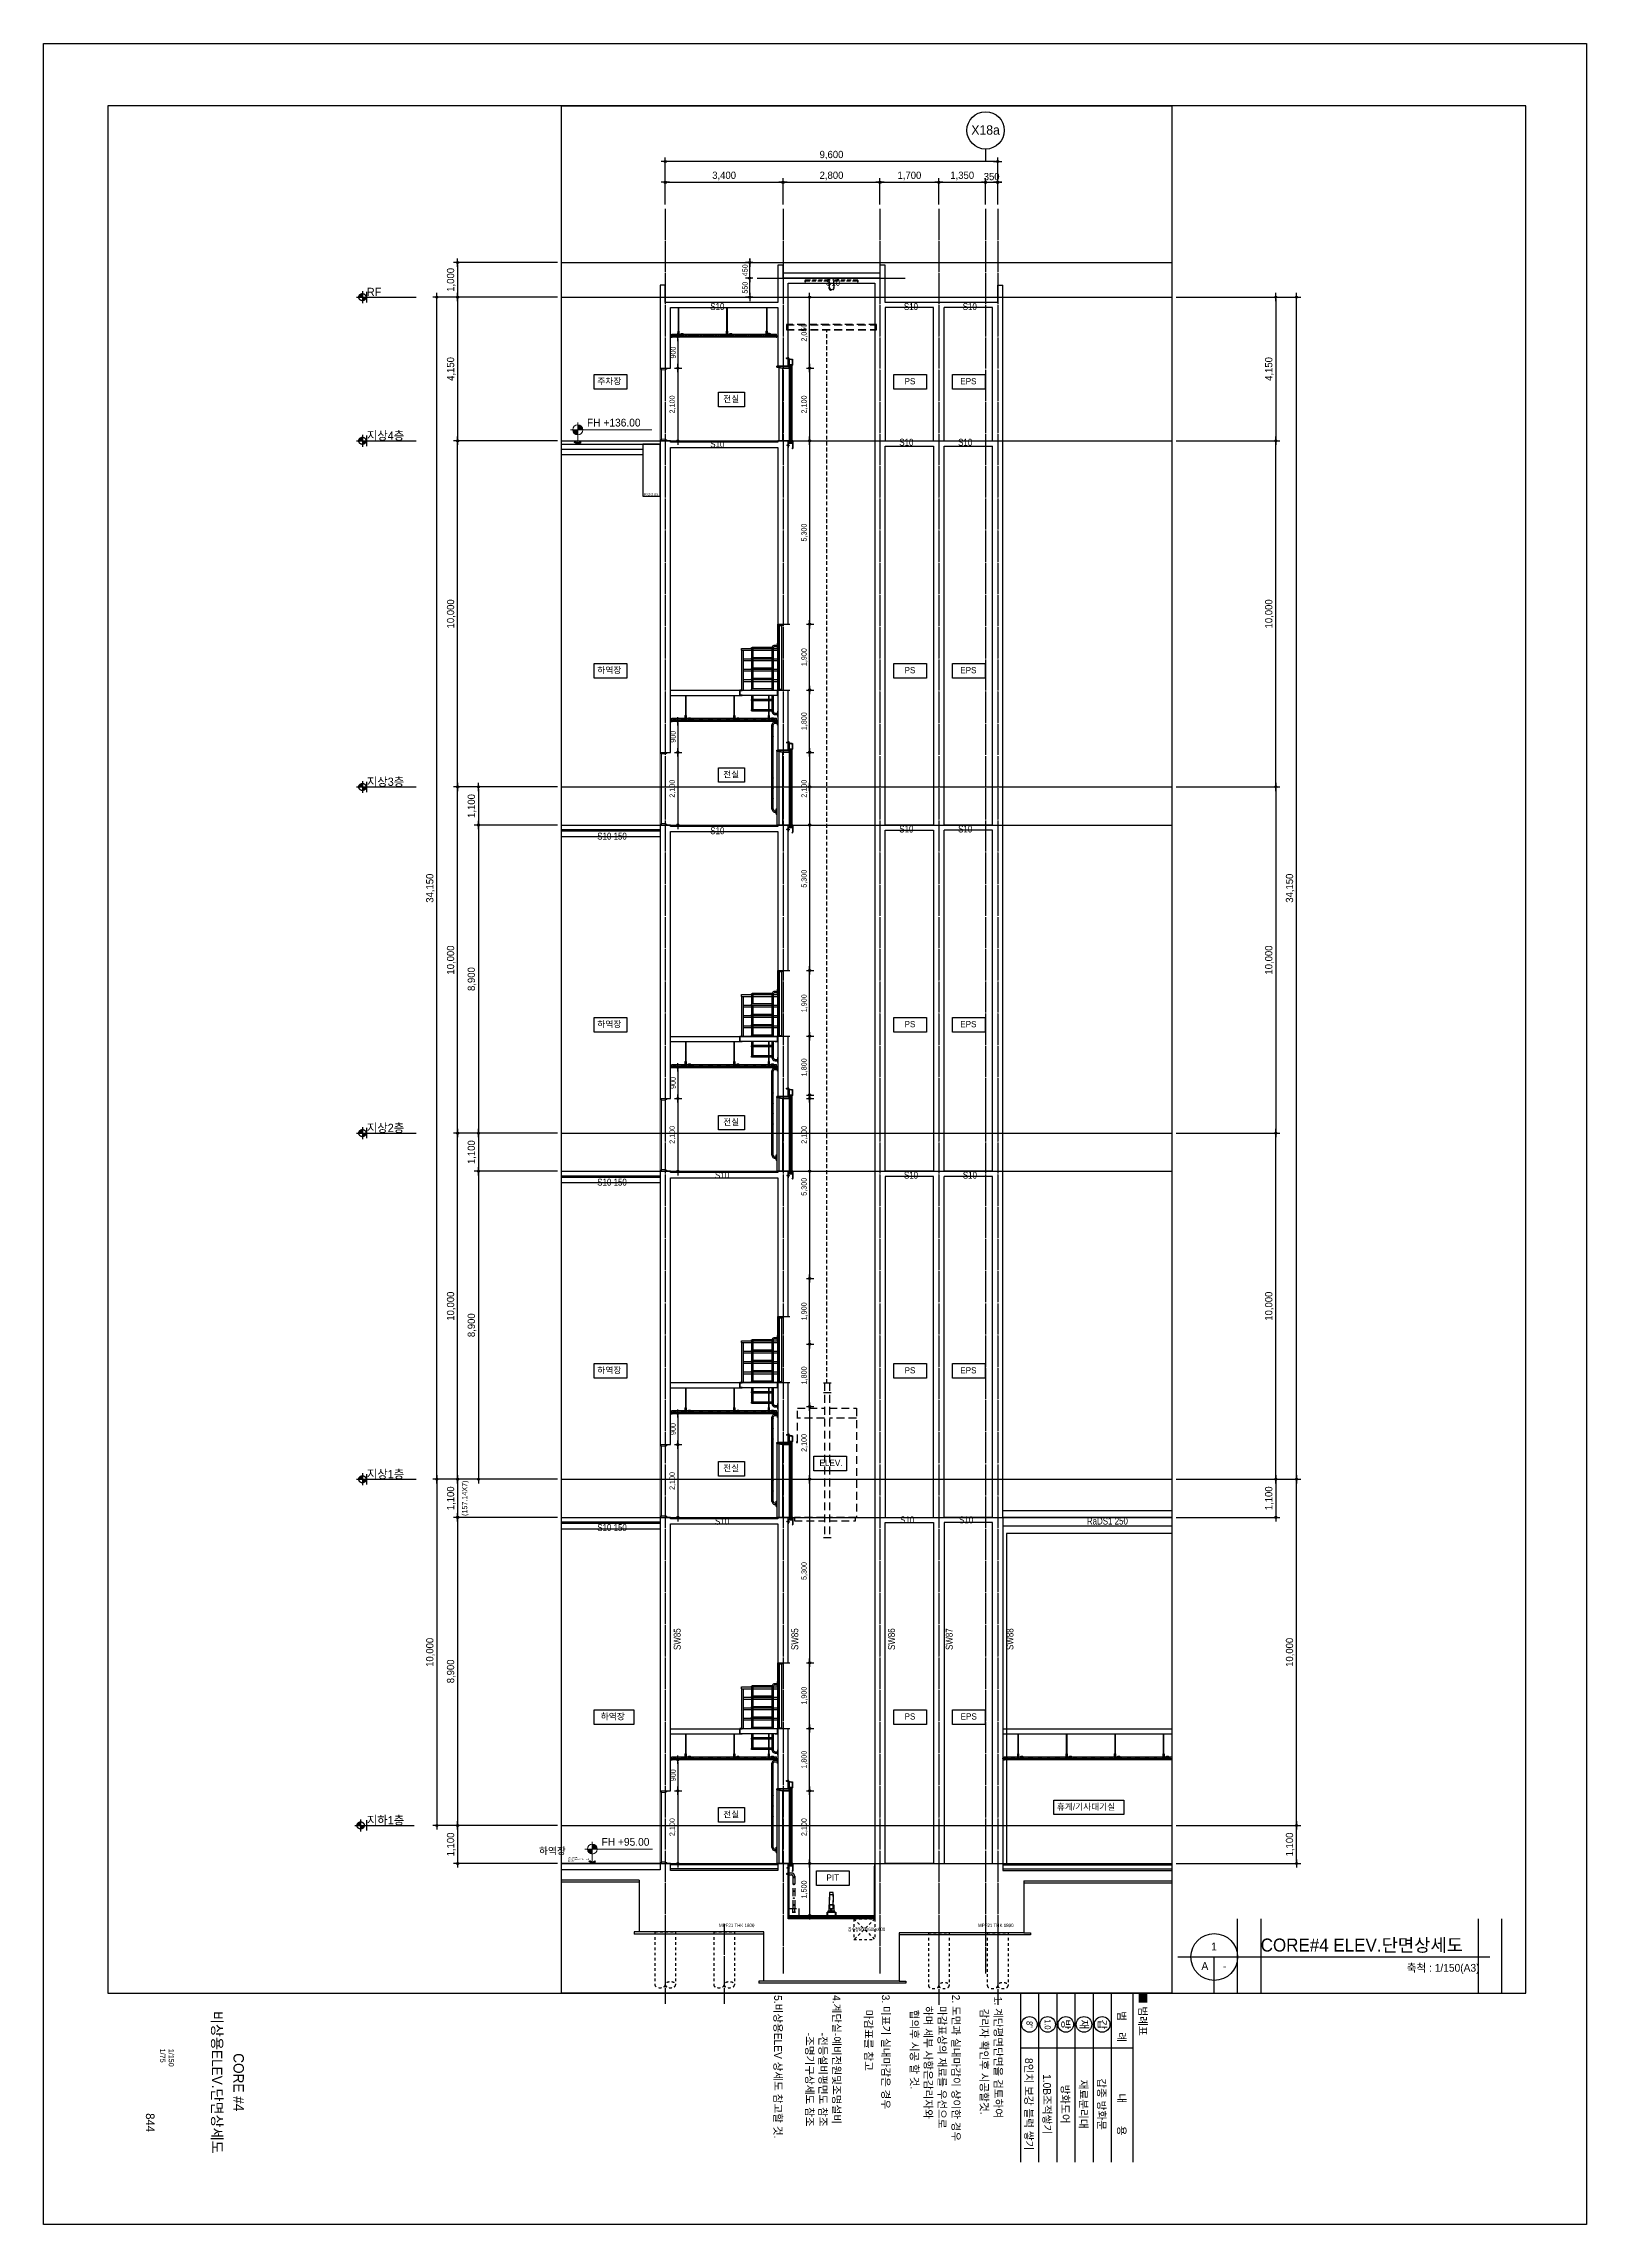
# Model space of a CAD drawing. Header units: millimetres. Extents: x 11948722 to 13111668, y -10771712 to -10232988.
# Drawn here: x 11948722 to 11993272, y -10587474 to -10524474 of the extents above; entities that cross this region are included whole.
import ezdxf
from ezdxf.enums import TextEntityAlignment as Align

# ---------------------------------------------------------------- set-up
doc = ezdxf.new("R2010")
doc.units = ezdxf.units.MM
doc.header["$LTSCALE"] = 150
doc.header["$MEASUREMENT"] = 0
for name, pattern in [('CEN', [6.2, 6, -0.1, 0, -0.1]), ('HID', [2.3, 1.5, -0.8]), ('HIDDEN', [2, 1, -1]), ('Xref-계단단면도$0$CEN', [62, 60, -1, 0, -1]), ('Xref-계단단면도$0$HIDDEN', [0.375, 0.25, -0.125])]:
    doc.linetypes.add(name, pattern=pattern)
doc.layers.get('0').update_dxf_attribs({"linetype": 'CONTINUOUS'})
doc.layers.get('Defpoints').update_dxf_attribs({"color": 117, "linetype": 'CONTINUOUS'})
for name, color, linetype in [('4', 4, 'CONTINUOUS'), ('8', 8, 'CONTINUOUS'), ('A-FIN-4', 9, 'CONTINUOUS'), ('A-HAT-251', 251, 'CONTINUOUS'), ('A-TXT-5.0', 3, 'CONTINUOUS'), ('A-중심선', 10, 'CEN'), ('BOX', 7, 'CONTINUOUS'), ('BOX TEXT', 3, 'CONTINUOUS'), ('CON', 2, 'CONTINUOUS'), ('CON-C', 2, 'CONTINUOUS'), ('ELE-06', 6, 'CONTINUOUS'), ('ELE-2', 4, 'CONTINUOUS'), ('ELE-3', 7, 'CONTINUOUS'), ('ELE-8', 8, 'CONTINUOUS'), ('ELE03', 4, 'CONTINUOUS'), ('ELE08', 8, 'CONTINUOUS'), ('elev', 8, 'HID'), ('ETC', 8, 'CONTINUOUS'), ('FIN', 5, 'CONTINUOUS'), ('INS', 251, 'CONTINUOUS'), ('revcloud', 1, 'CONTINUOUS'), ('TEX-SYM', 3, 'CONTINUOUS'), ('TXT1', 3, 'CONTINUOUS'), ('WIN', 4, 'CONTINUOUS'), ('WM', 8, 'X_LINE'), ('Xref-계단단면도$0$3 dim0', 7, 'CONTINUOUS'), ('Xref-계단단면도$0$4', 4, 'CONTINUOUS'), ('Xref-계단단면도$0$8', 8, 'CONTINUOUS'), ('Xref-계단단면도$0$A-TEX-SYM', 3, 'CONTINUOUS'), ('Xref-계단단면도$0$A-TIT', 2, 'CONTINUOUS'), ('Xref-계단단면도$0$A-TXT-3.0', 3, 'CONTINUOUS'), ('Xref-계단단면도$0$A-TXT-5.0', 3, 'CONTINUOUS'), ('Xref-계단단면도$0$DIM', 7, 'CONTINUOUS'), ('Xref-계단단면도$0$dim2', 6, 'CONTINUOUS'), ('Xref-계단단면도$0$ELE-3', 6, 'CONTINUOUS'), ('Xref-계단단면도$0$FIN', 5, 'CONTINUOUS'), ('Xref-계단단면도$0$SYM', 7, 'CONTINUOUS'), ('Xref-계단단면도$0$SYM-1', 7, 'CONTINUOUS'), ('Xref-계단단면도$0$SYM-2', 7, 'CONTINUOUS'), ('Xref-계단단면도$0$TEX', 3, 'CONTINUOUS'), ('Xref-계단단면도$0$TEX-SYM', 3, 'CONTINUOUS')]:
    doc.layers.add(name, color=color, linetype=linetype)
doc.layers.add('Xref-계단단면도$0$A-DOR', color=4, linetype='CONTINUOUS', lineweight=0)
doc.layers.add('Xref-계단단면도$0$박스', color=6, linetype='CONTINUOUS', lineweight=15)
doc.styles.add('A.NARROW', font='ARIALN.TTF')
doc.styles.get("Standard").update_dxf_attribs({"font": 'NanumGothic.ttf'})
doc.styles.add('Xref-계단단면도$0$나눔고딕 Se', font='')
doc.styles.add('Xref-계단단면도$0$돋움', font='')
doc.styles.add('돋움', font='')
doc.styles.add('맑은고딕', font='malgun.ttf')
doc.styles.add('주석', font='')
doc.styles.get('Xref-계단단면도$0$나눔고딕 Se').set_extended_font_data('Dotum')
doc.styles.get('Xref-계단단면도$0$돋움').set_extended_font_data('Dotum')
doc.styles.get('돋움').set_extended_font_data('Dotum')
doc.styles.get('주석').set_extended_font_data('Dotum')
doc.linetypes.add('X_LINE', pattern='A,0.8,-0.15,["X",Standard,S=0.1,R=0,X=-0.05,Y=-0.05],-0.15', length=1.1)
doc.dimstyles.new('Xref-계단단면도$0$A1-100', dxfattribs={"dimtxt": 3, "dimasz": 1, "dimexe": 2, "dimexo": 2, "dimgap": 1, "dimtad": 1, "dimdec": 0, "dimzin": 12, "dimdsep": 46, "dimlunit": 6, "dimtxsty": 'Xref-계단단면도$0$나눔고딕 Se', "dimblk1": 'Xref-계단단면도$0$DIMDOT', "dimblk2": 'Xref-계단단면도$0$DIMDOT', "dimsah": 1, "dimcen": -1, "dimdle": 2, "dimclrd": 256, "dimclre": 256, "dimclrt": 3, "dimadec": 0, "dimazin": 0, "dimtfac": 1, "dimtdec": 0, "dimtix": 1, "dimtmove": 2, "dimatfit": 3, "dimldrblk": 'Xref-계단단면도$0$DIMDOT', "dimfxl": 1, "dimtvp": 1, "dimtolj": 1, "dimtzin": 12, "dimlwd": -1, "dimlwe": -1, "dimarcsym": 0})

msp = doc.modelspace()

# ---------------------------------------------------------------- texts
at = {"layer": 'A-TXT-5.0', "style": '돋움'}
msp.add_text('844', height=250, rotation=270, dxfattribs=at).set_placement((11951799.7, -10584807.2), align=Align.MIDDLE_RIGHT)
at = {"layer": 'BOX TEXT', "linetype": 'HID', "style": '돋움'}
for s, height, p in [(' 3. 미표기 실내마감은 경우', 224.465, (11972928.8, -10580756.2)), ('마감표를 참고', 224.47, (11972431.5, -10581269.5)), ('협의후 시공 할 것.', 224.465, (11973755.7, -10581272.6)), ('     하며 세부 사항은감리자와 ', 224.465, (11974154.4, -10580756.2)), ('     마감표상의 재료를 우선으로 ', 224.465, (11974555.2, -10580756.2)), (' 2. 도면과 실내마감이 상이한 경우', 224.465, (11974956.9, -10580756.2))]:
    msp.add_text(s, height=height, rotation=270, dxfattribs=at).set_placement(p)
for s, p in [('5.비상용ELEV 상세도 참고할 것.', (11969928.4, -10580850.9)), ('4.계단실-예비전원및조명설비', (11971620, -10580850.9)), ('감리자 확인후 시공할것.', (11975883.7, -10581240.1)), ('1. 계단평면단면을 검토하여 ', (11976287.3, -10580896.3)), ('-조명기구상세도 참조', (11970841, -10581935.9)), ('-전등설비평면도 참조', (11971227.4, -10581935.9))]:
    msp.add_text(s, height=224.465, rotation=270, dxfattribs=at).set_placement(p, align=Align.MIDDLE_LEFT)
at = {"layer": 'Defpoints'}
for s, style, p in [('S10', 'A.NARROW', (11971313.2, -10531369.1)), ('S10', 'A.NARROW', (11967972.4, -10532069.1)), ('S10', 'A.NARROW', (11973563.2, -10532069.1)), ('S10', 'A.NARROW', (11975263.2, -10532069.1)), ('S10', 'A.NARROW', (11967972.4, -10536040.7)), ('S10', 'A.NARROW', (11973430.9, -10535990.7)), ('S10', 'A.NARROW', (11975130.9, -10535990.7)), ('S10 150', 'A.NARROW', (11964708.7, -10547368.5)), ('S10', 'A.NARROW', (11967972.4, -10547212.6)), ('S10', 'A.NARROW', (11973430.9, -10547162.6)), ('S10', 'A.NARROW', (11975130.9, -10547162.6)), ('S10 150', 'A.NARROW', (11964708.7, -10557364)), ('S10', 'A.NARROW', (11968108, -10557162.6)), ('S10', 'A.NARROW', (11973566.4, -10557162.6)), ('S10', 'A.NARROW', (11975266.4, -10557162.6)), ('S10 150', 'A.NARROW', (11964708.7, -10567343.4)), ('S10', 'A.NARROW', (11968108, -10567162.6)), ('S10', 'A.NARROW', (11973458, -10567122.6)), ('S10', 'A.NARROW', (11975158, -10567122.6)), ('RaDS1 250', 'A.NARROW', (11978848.3, -10567156.1)), ('하역장', '맑은고딕', (11963027.8, -10576684.8))]:
    msp.add_text(s, height=200, dxfattribs=dict(at, style=style)).set_placement(p, align=Align.MIDDLE_LEFT)
at = {"layer": 'Defpoints', "style": 'Xref-계단단면도$0$돋움'}
msp.add_text('PSG103', height=80, dxfattribs=at).set_placement((11966049.2, -10537542))
at = {"layer": 'Defpoints', "style": 'A.NARROW'}
for s, p in [('SW85', (11967018.2, -10570878.9)), ('SW85', (11970412.8, -10570878.9)), ('SW86', (11973204.5, -10570878.9)), ('SW87', (11974873.9, -10570878.9)), ('SW88', (11976626.9, -10570878.9))]:
    msp.add_text(s, height=200, rotation=90, dxfattribs=at).set_placement(p, align=Align.MIDDLE_LEFT)
at = {"layer": 'Defpoints', "ltscale": 1200, "style": '돋움'}
for s, p in [('THK180 무근콘크리트(섬유보강재)', (11963859.3, -10576925.5)), ('침투식표면강화제', (11963859.3, -10576875.5)), ('침투성방수', (11963859.3, -10576975.5))]:
    msp.add_text(s, height=30, dxfattribs=at).set_placement(p, align=Align.MIDDLE_LEFT)
at = {"layer": 'Defpoints', "style": '주석', "width": 0.8}
for p in [(11968223.3, -10578836.3), (11975706.4, -10578836.3)]:
    msp.add_text('MPF21 THK 1800 ', height=100, dxfattribs=at).set_placement(p, align=Align.MIDDLE_LEFT)
at = {"layer": 'TEX-SYM', "color": 3, "style": '돋움'}
msp.add_text('■ 범례표 ', height=225, rotation=270, dxfattribs=at).set_placement((11980350.4, -10580788.1))
for s, height, p in [('비상용ELEV.단면상세도', 300, (11953581.7, -10583369)), ('범    례', 225, (11979739.6, -10581761.4)), ('CORE #4', 300, (11954204.2, -10583369)), ('8인치 보강 블럭 쌓기', 225, (11977060.1, -10584000.6)), ('1.0B조적쌓기', 225, (11977585.1, -10584000.6)), ('재료분리대', 225, (11978635.1, -10584000.6)), ('갑종 방화문', 225, (11979160.1, -10584000.6)), ('방화도어', 225, (11978110.1, -10584000.6)), ('내        용', 225, (11979739.6, -10584298.3))]:
    msp.add_text(s, height=height, rotation=270, dxfattribs=at).set_placement(p, align=Align.CENTER)
at = {"layer": 'TEX-SYM', "color": 3, "style": '돋움', "width": 0.9}
for s, p in [('8"', (11977191.8, -10581696.7)), ('1.0', (11977716.8, -10581696.7))]:
    msp.add_text(s, height=180, rotation=270, dxfattribs=at).set_placement(p, align=Align.MIDDLE_CENTER)
at = {"layer": 'TEX-SYM', "color": 3, "style": '돋움'}
for s, p in [('방', (11978241.8, -10581696.7)), ('재', (11978766.8, -10581696.7)), ('갑', (11979291.8, -10581696.7))]:
    msp.add_text(s, height=225, rotation=270, dxfattribs=at).set_placement(p, align=Align.MIDDLE_CENTER)
at = {"layer": 'TXT1', "color": 3, "style": '돋움'}
for s, p in [('1/75', (11952161.3, -10582599.1)), ('1/150', (11952408.7, -10582659.8))]:
    msp.add_text(s, height=150, rotation=270, dxfattribs=at).set_placement(p, align=Align.MIDDLE_CENTER)
at = {"layer": 'Xref-계단단면도$0$A-TEX-SYM', "style": 'Xref-계단단면도$0$돋움'}
for s, p in [('FH +136.00', (11964412.8, -10535535.7)), ('FH +95.00', (11964833.1, -10576535.7))]:
    msp.add_text(s, height=225, dxfattribs=at).set_placement(p)
at = {"layer": 'Xref-계단단면도$0$A-TXT-3.0', "style": 'Xref-계단단면도$0$돋움'}
for s, p in [('RF', (11958055.9, -10531648.2)), ('지상4층', (11958055.9, -10535798.2)), ('지상3층', (11958055.9, -10545798.2)), ('지상2층', (11958055.9, -10555798.2)), ('지상1층', (11958055.9, -10565798.2)), ('지하1층', (11958055.9, -10575798.2))]:
    msp.add_text(s, height=240, dxfattribs=at).set_placement(p, align=Align.MIDDLE_LEFT)
at = {"layer": 'Xref-계단단면도$0$A-TXT-5.0', "style": 'Xref-계단단면도$0$돋움'}
msp.add_text('CORE#4 ELEV.단면상세도', height=375, dxfattribs=at).set_placement((11983867.5, -10579591.3))
msp.add_text('축척 : 1/150(A3)', height=225, dxfattribs=at).set_placement((11990186, -10580061.7), align=Align.MIDDLE_RIGHT)
at = {"layer": 'Xref-계단단면도$0$dim2', "color": 3, "ltscale": 0.1, "style": 'Xref-계단단면도$0$돋움'}
msp.add_text('(157.14X7)', height=150, rotation=90, dxfattribs=at).set_placement((11960954.7, -10566495.9), align=Align.CENTER)
at = {"layer": 'Xref-계단단면도$0$SYM-2', "color": 3}
for s, height, style, p in [('X18a', 270, 'Xref-계단단면도$0$돋움', (11975922.9, -10526968.7)), ('1', 225, 'Xref-계단단면도$0$나눔고딕 Se', (11982515.8, -10579447.7)), ('A', 225, 'Xref-계단단면도$0$나눔고딕 Se', (11982255.3, -10580007.6)), ('-', 225, 'Xref-계단단면도$0$나눔고딕 Se', (11982825.2, -10580012))]:
    msp.add_text(s, height=height, dxfattribs=dict(at, style=style)).set_placement(p, align=Align.MIDDLE_CENTER)
at = {"layer": 'Xref-계단단면도$0$TEX', "style": 'Xref-계단단면도$0$돋움'}
for s, p in [('주차장', (11964710.2, -10534226.5)), ('PS', (11973582.3, -10534226.5)), ('EPS', (11975190.6, -10534226.5)), ('전실', (11968346.7, -10534738.3)), ('하역장', (11964710.2, -10542574.3)), ('PS', (11973582.3, -10542574.3)), ('EPS', (11975190.6, -10542574.3)), ('전실', (11968346.7, -10545584.5)), ('하역장', (11964710.2, -10552800.2)), ('PS', (11973582.3, -10552800.2)), ('EPS', (11975190.6, -10552800.2)), ('전실', (11968346.7, -10555626.5)), ('하역장', (11964710.2, -10562800.2)), ('PS', (11973582.3, -10562800.2)), ('EPS', (11975190.6, -10562800.2)), ('전실', (11968346.7, -10565626.5)), ('ELEV.', (11971125.3, -10565476)), ('하역장', (11964810.8, -10572800.2)), ('PS', (11973582.3, -10572800.2)), ('EPS', (11975200, -10572800.2)), ('전실', (11968346.7, -10575626.5)), ('휴게/기사대기실', (11977978.9, -10575409.2)), ('PIT', (11971328.6, -10577454.2))]:
    msp.add_text(s, height=180, dxfattribs=at).set_placement(p, align=Align.MIDDLE_LEFT)

# ---------------------------------------------------------------- blocks, each defined once
blk = doc.blocks.new('Xref-계단단면도$0$arrow1')
for p, q in [((0, 0), (0.29, 0.5)), ((0, 0), (0.29, -0.5)), ((0.16, 0), (0.41, 0.43)), ((0.16, 0), (0.41, -0.43)), ((0.29, 0.5), (0.41, 0.43)), ((0.29, -0.5), (0.41, -0.43))]:
    blk.add_line(p, q)
blk = doc.blocks.new('Xref-계단단면도$0$DIMDOT')
at = {"color": 0}
blk.add_line((-2, 0), (2, 0), dxfattribs=at)
for radius in [0.5, 0.25]:
    blk.add_circle((0, 0), radius, dxfattribs=at)
blk = doc.blocks.new('*D3538')
at = {"layer": 'Defpoints', "color": 0, "lineweight": -3, "ltscale": 1200}
for p in [(11960078, -10531798), (11963678, -10531798), (11963678, -10565948)]:
    blk.add_point(p, dxfattribs=at)
at = {"layer": 'Xref-계단단면도$0$3 dim0'}
for p, q in [((11963558, -10531798), (11959958, -10531798)), ((11960078, -10565888), (11960078, -10531858)), ((11963558, -10565948), (11959958, -10565948))]:
    blk.add_line(p, q, dxfattribs=at)
at = {"layer": 'Xref-계단단면도$0$3 dim0', "ltscale": 1200, "xscale": 60, "yscale": 60, "zscale": 60}
for p, rotation in [((11960078, -10531798), 90), ((11960078, -10565948), 270)]:
    blk.add_blockref('Xref-계단단면도$0$DIMDOT', p, dxfattribs=dict(at, rotation=rotation))
at = {"layer": 'Xref-계단단면도$0$3 dim0', "color": 3, "ltscale": 1200, "insert": (11959892, -10548873), "char_height": 210, "attachment_point": 5, "rotation": 90, "style": 'Xref-계단단면도$0$나눔고딕 Se'}
blk.add_mtext('\\A1;34,150', dxfattribs=at)
blk = doc.blocks.new('*D3539')
at = {"layer": 'Defpoints', "color": 0, "lineweight": -3, "ltscale": 1200}
for p in [(11963678, -10565948), (11960078, -10575948), (11963678, -10575948)]:
    blk.add_point(p, dxfattribs=at)
at = {"layer": 'Xref-계단단면도$0$3 dim0'}
for p, q in [((11963558, -10565948), (11959958, -10565948)), ((11960078, -10566008), (11960078, -10575888)), ((11963558, -10575948), (11959958, -10575948))]:
    blk.add_line(p, q, dxfattribs=at)
at = {"layer": 'Xref-계단단면도$0$3 dim0', "ltscale": 1200, "xscale": 60, "yscale": 60, "zscale": 60}
for p, rotation in [((11960078, -10565948), 90), ((11960078, -10575948), 270)]:
    blk.add_blockref('Xref-계단단면도$0$DIMDOT', p, dxfattribs=dict(at, rotation=rotation))
at = {"layer": 'Xref-계단단면도$0$3 dim0', "color": 3, "ltscale": 1200, "insert": (11959892, -10570948), "char_height": 210, "attachment_point": 5, "rotation": 90, "style": 'Xref-계단단면도$0$나눔고딕 Se'}
blk.add_mtext('\\A1;10,000', dxfattribs=at)
blk = doc.blocks.new('*D3540')
at = {"layer": 'Defpoints', "color": 0, "lineweight": -3, "ltscale": 1200}
for p in [(11963678, -10531798), (11960678, -10535948), (11963678, -10535948)]:
    blk.add_point(p, dxfattribs=at)
at = {"layer": 'Xref-계단단면도$0$3 dim0'}
for p, q in [((11963558, -10531798), (11960558, -10531798)), ((11960678, -10531858), (11960678, -10535888)), ((11963558, -10535948), (11960558, -10535948))]:
    blk.add_line(p, q, dxfattribs=at)
at = {"layer": 'Xref-계단단면도$0$3 dim0', "ltscale": 1200, "xscale": 60, "yscale": 60, "zscale": 60}
for p, rotation in [((11960678, -10531798), 90), ((11960678, -10535948), 270)]:
    blk.add_blockref('Xref-계단단면도$0$DIMDOT', p, dxfattribs=dict(at, rotation=rotation))
at = {"layer": 'Xref-계단단면도$0$3 dim0', "color": 3, "ltscale": 1200, "insert": (11960492, -10533873), "char_height": 210, "attachment_point": 5, "rotation": 90, "style": 'Xref-계단단면도$0$나눔고딕 Se'}
blk.add_mtext('\\A1;4,150', dxfattribs=at)
blk = doc.blocks.new('*D3541')
at = {"layer": 'Defpoints', "color": 0, "lineweight": -3, "ltscale": 1200}
for p in [(11960678, -10535948), (11963678, -10535948), (11963678, -10545948)]:
    blk.add_point(p, dxfattribs=at)
at = {"layer": 'Xref-계단단면도$0$3 dim0'}
for p, q in [((11963558, -10535948), (11960558, -10535948)), ((11960678, -10545888), (11960678, -10536008)), ((11963558, -10545948), (11960558, -10545948))]:
    blk.add_line(p, q, dxfattribs=at)
at = {"layer": 'Xref-계단단면도$0$3 dim0', "ltscale": 1200, "xscale": 60, "yscale": 60, "zscale": 60}
for p, rotation in [((11960678, -10535948), 90), ((11960678, -10545948), 270)]:
    blk.add_blockref('Xref-계단단면도$0$DIMDOT', p, dxfattribs=dict(at, rotation=rotation))
at = {"layer": 'Xref-계단단면도$0$3 dim0', "color": 3, "ltscale": 1200, "insert": (11960492, -10540948), "char_height": 210, "attachment_point": 5, "rotation": 90, "style": 'Xref-계단단면도$0$나눔고딕 Se'}
blk.add_mtext('\\A1;10,000', dxfattribs=at)
blk = doc.blocks.new('*D3542')
at = {"layer": 'Defpoints', "color": 0, "lineweight": -3, "ltscale": 1200}
for p in [(11963678, -10567048), (11960678, -10575948), (11963678, -10575948)]:
    blk.add_point(p, dxfattribs=at)
at = {"layer": 'Xref-계단단면도$0$3 dim0'}
for p, q in [((11963558, -10567048), (11960558, -10567048)), ((11960678, -10567108), (11960678, -10575888)), ((11963558, -10575948), (11960558, -10575948))]:
    blk.add_line(p, q, dxfattribs=at)
at = {"layer": 'Xref-계단단면도$0$3 dim0', "ltscale": 1200, "xscale": 60, "yscale": 60, "zscale": 60}
for p, rotation in [((11960678, -10567048), 90), ((11960678, -10575948), 270)]:
    blk.add_blockref('Xref-계단단면도$0$DIMDOT', p, dxfattribs=dict(at, rotation=rotation))
at = {"layer": 'Xref-계단단면도$0$3 dim0', "color": 3, "ltscale": 1200, "insert": (11960492, -10571498), "char_height": 210, "attachment_point": 5, "rotation": 90, "style": 'Xref-계단단면도$0$나눔고딕 Se'}
blk.add_mtext('\\A1;8,900', dxfattribs=at)
blk = doc.blocks.new('*D3545')
at = {"layer": 'Defpoints', "color": 0, "lineweight": -3, "ltscale": 1200}
for p in [(11981304, -10535948), (11984304, -10535948), (11981304, -10545948)]:
    blk.add_point(p, dxfattribs=at)
at = {"layer": 'Xref-계단단면도$0$3 dim0'}
for p, q in [((11981424, -10535948), (11984424, -10535948)), ((11984304, -10545888), (11984304, -10536008)), ((11981424, -10545948), (11984424, -10545948))]:
    blk.add_line(p, q, dxfattribs=at)
at = {"layer": 'Xref-계단단면도$0$3 dim0', "ltscale": 1200, "xscale": 60, "yscale": 60, "zscale": 60}
for p, rotation in [((11984304, -10535948), 90), ((11984304, -10545948), 270)]:
    blk.add_blockref('Xref-계단단면도$0$DIMDOT', p, dxfattribs=dict(at, rotation=rotation))
at = {"layer": 'Xref-계단단면도$0$3 dim0', "color": 3, "ltscale": 1200, "insert": (11984118, -10540948), "char_height": 210, "attachment_point": 5, "rotation": 90, "style": 'Xref-계단단면도$0$나눔고딕 Se'}
blk.add_mtext('\\A1;10,000', dxfattribs=at)
blk = doc.blocks.new('*D3543')
at = {"layer": 'Defpoints', "color": 0, "lineweight": -3, "ltscale": 1200}
for p in [(11981304, -10531798), (11984904, -10531798), (11981304, -10565948)]:
    blk.add_point(p, dxfattribs=at)
at = {"layer": 'Xref-계단단면도$0$3 dim0'}
for p, q in [((11981424, -10531798), (11985024, -10531798)), ((11984904, -10565888), (11984904, -10531858)), ((11981424, -10565948), (11985024, -10565948))]:
    blk.add_line(p, q, dxfattribs=at)
at = {"layer": 'Xref-계단단면도$0$3 dim0', "ltscale": 1200, "xscale": 60, "yscale": 60, "zscale": 60}
for p, rotation in [((11984904, -10531798), 90), ((11984904, -10565948), 270)]:
    blk.add_blockref('Xref-계단단면도$0$DIMDOT', p, dxfattribs=dict(at, rotation=rotation))
at = {"layer": 'Xref-계단단면도$0$3 dim0', "color": 3, "ltscale": 1200, "insert": (11984718, -10548873), "char_height": 210, "attachment_point": 5, "rotation": 90, "style": 'Xref-계단단면도$0$나눔고딕 Se'}
blk.add_mtext('\\A1;34,150', dxfattribs=at)
blk = doc.blocks.new('*D3544')
at = {"layer": 'Defpoints', "color": 0, "lineweight": -3, "ltscale": 1200}
for p in [(11981304, -10531798), (11981304, -10535948), (11984304, -10535948)]:
    blk.add_point(p, dxfattribs=at)
at = {"layer": 'Xref-계단단면도$0$3 dim0'}
for p, q in [((11981424, -10531798), (11984424, -10531798)), ((11984304, -10531858), (11984304, -10535888)), ((11981424, -10535948), (11984424, -10535948))]:
    blk.add_line(p, q, dxfattribs=at)
at = {"layer": 'Xref-계단단면도$0$3 dim0', "ltscale": 1200, "xscale": 60, "yscale": 60, "zscale": 60}
for p, rotation in [((11984304, -10531798), 90), ((11984304, -10535948), 270)]:
    blk.add_blockref('Xref-계단단면도$0$DIMDOT', p, dxfattribs=dict(at, rotation=rotation))
at = {"layer": 'Xref-계단단면도$0$3 dim0', "color": 3, "ltscale": 1200, "insert": (11984118, -10533873), "char_height": 210, "attachment_point": 5, "rotation": 90, "style": 'Xref-계단단면도$0$나눔고딕 Se'}
blk.add_mtext('\\A1;4,150', dxfattribs=at)
blk = doc.blocks.new('*D3546')
at = {"layer": 'Defpoints', "color": 0, "lineweight": -3, "ltscale": 1200}
for p in [(11981304, -10545948), (11981304, -10555948), (11984304, -10555948)]:
    blk.add_point(p, dxfattribs=at)
at = {"layer": 'Xref-계단단면도$0$3 dim0'}
for p, q in [((11981424, -10545948), (11984424, -10545948)), ((11984304, -10546008), (11984304, -10555888)), ((11981424, -10555948), (11984424, -10555948))]:
    blk.add_line(p, q, dxfattribs=at)
at = {"layer": 'Xref-계단단면도$0$3 dim0', "ltscale": 1200, "xscale": 60, "yscale": 60, "zscale": 60}
for p, rotation in [((11984304, -10545948), 90), ((11984304, -10555948), 270)]:
    blk.add_blockref('Xref-계단단면도$0$DIMDOT', p, dxfattribs=dict(at, rotation=rotation))
at = {"layer": 'Xref-계단단면도$0$3 dim0', "color": 3, "ltscale": 1200, "insert": (11984118, -10550948), "char_height": 210, "attachment_point": 5, "rotation": 90, "style": 'Xref-계단단면도$0$나눔고딕 Se'}
blk.add_mtext('\\A1;10,000', dxfattribs=at)
blk = doc.blocks.new('*D3547')
at = {"layer": 'Defpoints', "color": 0, "lineweight": -3, "ltscale": 1200}
for p in [(11981304, -10555948), (11984304, -10555948), (11981304, -10565948)]:
    blk.add_point(p, dxfattribs=at)
at = {"layer": 'Xref-계단단면도$0$3 dim0'}
for p, q in [((11981424, -10555948), (11984424, -10555948)), ((11984304, -10565888), (11984304, -10556008)), ((11981424, -10565948), (11984424, -10565948))]:
    blk.add_line(p, q, dxfattribs=at)
at = {"layer": 'Xref-계단단면도$0$3 dim0', "ltscale": 1200, "xscale": 60, "yscale": 60, "zscale": 60}
for p, rotation in [((11984304, -10555948), 90), ((11984304, -10565948), 270)]:
    blk.add_blockref('Xref-계단단면도$0$DIMDOT', p, dxfattribs=dict(at, rotation=rotation))
at = {"layer": 'Xref-계단단면도$0$3 dim0', "color": 3, "ltscale": 1200, "insert": (11984118, -10560948), "char_height": 210, "attachment_point": 5, "rotation": 90, "style": 'Xref-계단단면도$0$나눔고딕 Se'}
blk.add_mtext('\\A1;10,000', dxfattribs=at)
blk = doc.blocks.new('*D3549')
at = {"layer": 'Defpoints', "color": 0, "lineweight": -3, "ltscale": 1200}
for p in [(11960678, -10545948), (11963678, -10545948), (11963678, -10555948)]:
    blk.add_point(p, dxfattribs=at)
at = {"layer": 'Xref-계단단면도$0$3 dim0'}
for p, q in [((11963558, -10545948), (11960558, -10545948)), ((11960678, -10555888), (11960678, -10546008)), ((11963558, -10555948), (11960558, -10555948))]:
    blk.add_line(p, q, dxfattribs=at)
at = {"layer": 'Xref-계단단면도$0$3 dim0', "ltscale": 1200, "xscale": 60, "yscale": 60, "zscale": 60}
for p, rotation in [((11960678, -10545948), 90), ((11960678, -10555948), 270)]:
    blk.add_blockref('Xref-계단단면도$0$DIMDOT', p, dxfattribs=dict(at, rotation=rotation))
at = {"layer": 'Xref-계단단면도$0$3 dim0', "color": 3, "ltscale": 1200, "insert": (11960492, -10550948), "char_height": 210, "attachment_point": 5, "rotation": 90, "style": 'Xref-계단단면도$0$나눔고딕 Se'}
blk.add_mtext('\\A1;10,000', dxfattribs=at)
blk = doc.blocks.new('*D3548')
at = {"layer": 'Defpoints', "color": 0, "lineweight": -3, "ltscale": 1200}
for p in [(11963678, -10530798), (11960678, -10531798), (11963678, -10531798)]:
    blk.add_point(p, dxfattribs=at)
at = {"layer": 'Xref-계단단면도$0$3 dim0'}
for p, q in [((11963558, -10530798), (11960558, -10530798)), ((11960678, -10530858), (11960678, -10531738)), ((11963558, -10531798), (11960558, -10531798))]:
    blk.add_line(p, q, dxfattribs=at)
at = {"layer": 'Xref-계단단면도$0$3 dim0', "ltscale": 1200, "xscale": 60, "yscale": 60, "zscale": 60}
for p, rotation in [((11960678, -10530798), 90), ((11960678, -10531798), 270)]:
    blk.add_blockref('Xref-계단단면도$0$DIMDOT', p, dxfattribs=dict(at, rotation=rotation))
at = {"layer": 'Xref-계단단면도$0$3 dim0', "color": 3, "ltscale": 1200, "insert": (11960492, -10531298), "char_height": 210, "attachment_point": 5, "rotation": 90, "style": 'Xref-계단단면도$0$나눔고딕 Se'}
blk.add_mtext('\\A1;1,000', dxfattribs=at)
blk = doc.blocks.new('*D3550')
at = {"layer": 'Defpoints', "color": 0, "lineweight": -3, "ltscale": 1200}
for p in [(11960678, -10555948), (11963678, -10555948), (11963678, -10565948)]:
    blk.add_point(p, dxfattribs=at)
at = {"layer": 'Xref-계단단면도$0$3 dim0'}
for p, q in [((11963558, -10555948), (11960558, -10555948)), ((11960678, -10565888), (11960678, -10556008)), ((11963558, -10565948), (11960558, -10565948))]:
    blk.add_line(p, q, dxfattribs=at)
at = {"layer": 'Xref-계단단면도$0$3 dim0', "ltscale": 1200, "xscale": 60, "yscale": 60, "zscale": 60}
for p, rotation in [((11960678, -10555948), 90), ((11960678, -10565948), 270)]:
    blk.add_blockref('Xref-계단단면도$0$DIMDOT', p, dxfattribs=dict(at, rotation=rotation))
at = {"layer": 'Xref-계단단면도$0$3 dim0', "color": 3, "ltscale": 1200, "insert": (11960492, -10560948), "char_height": 210, "attachment_point": 5, "rotation": 90, "style": 'Xref-계단단면도$0$나눔고딕 Se'}
blk.add_mtext('\\A1;10,000', dxfattribs=at)
blk = doc.blocks.new('*D3551')
at = {"layer": 'Defpoints', "color": 0, "lineweight": -3, "ltscale": 1200}
for p in [(11981304, -10565948), (11984904, -10565948), (11981304, -10575948)]:
    blk.add_point(p, dxfattribs=at)
at = {"layer": 'Xref-계단단면도$0$3 dim0'}
for p, q in [((11981424, -10565948), (11985024, -10565948)), ((11984904, -10575888), (11984904, -10566008)), ((11981424, -10575948), (11985024, -10575948))]:
    blk.add_line(p, q, dxfattribs=at)
at = {"layer": 'Xref-계단단면도$0$3 dim0', "ltscale": 1200, "xscale": 60, "yscale": 60, "zscale": 60}
for p, rotation in [((11984904, -10565948), 90), ((11984904, -10575948), 270)]:
    blk.add_blockref('Xref-계단단면도$0$DIMDOT', p, dxfattribs=dict(at, rotation=rotation))
at = {"layer": 'Xref-계단단면도$0$3 dim0', "color": 3, "ltscale": 1200, "insert": (11984718, -10570948), "char_height": 210, "attachment_point": 5, "rotation": 90, "style": 'Xref-계단단면도$0$나눔고딕 Se'}
blk.add_mtext('\\A1;10,000', dxfattribs=at)
blk = doc.blocks.new('*D3552')
at = {"layer": 'Defpoints', "color": 0, "lineweight": -3, "ltscale": 1200}
for p in [(11981304, -10575948), (11984904, -10575948), (11981304, -10577048)]:
    blk.add_point(p, dxfattribs=at)
at = {"layer": 'Xref-계단단면도$0$3 dim0'}
for p, q in [((11981424, -10575948), (11985024, -10575948)), ((11984904, -10576988), (11984904, -10576008)), ((11981424, -10577048), (11985024, -10577048))]:
    blk.add_line(p, q, dxfattribs=at)
at = {"layer": 'Xref-계단단면도$0$3 dim0', "ltscale": 1200, "xscale": 60, "yscale": 60, "zscale": 60}
for p, rotation in [((11984904, -10575948), 90), ((11984904, -10577048), 270)]:
    blk.add_blockref('Xref-계단단면도$0$DIMDOT', p, dxfattribs=dict(at, rotation=rotation))
at = {"layer": 'Xref-계단단면도$0$3 dim0', "color": 3, "ltscale": 1200, "insert": (11984718, -10576498), "char_height": 210, "attachment_point": 5, "rotation": 90, "style": 'Xref-계단단면도$0$나눔고딕 Se'}
blk.add_mtext('\\A1;1,100', dxfattribs=at)
blk = doc.blocks.new('*D3553')
at = {"layer": 'Defpoints', "color": 0, "lineweight": -3, "ltscale": 1200}
for p in [(11963678, -10575948), (11960678, -10577048), (11963678, -10577048)]:
    blk.add_point(p, dxfattribs=at)
at = {"layer": 'Xref-계단단면도$0$3 dim0'}
for p, q in [((11963558, -10575948), (11960558, -10575948)), ((11960678, -10576008), (11960678, -10576988)), ((11963558, -10577048), (11960558, -10577048))]:
    blk.add_line(p, q, dxfattribs=at)
at = {"layer": 'Xref-계단단면도$0$3 dim0', "ltscale": 1200, "xscale": 60, "yscale": 60, "zscale": 60}
for p, rotation in [((11960678, -10575948), 90), ((11960678, -10577048), 270)]:
    blk.add_blockref('Xref-계단단면도$0$DIMDOT', p, dxfattribs=dict(at, rotation=rotation))
at = {"layer": 'Xref-계단단면도$0$3 dim0', "color": 3, "ltscale": 1200, "insert": (11960492, -10576498), "char_height": 210, "attachment_point": 5, "rotation": 90, "style": 'Xref-계단단면도$0$나눔고딕 Se'}
blk.add_mtext('\\A1;1,100', dxfattribs=at)
blk = doc.blocks.new('*D3554')
at = {"layer": 'Defpoints', "color": 0, "lineweight": -3, "ltscale": 1200}
for p in [(11963678, -10565948), (11960678, -10567048), (11963678, -10567048)]:
    blk.add_point(p, dxfattribs=at)
at = {"layer": 'Xref-계단단면도$0$3 dim0'}
for p, q in [((11963558, -10565948), (11960558, -10565948)), ((11960678, -10566008), (11960678, -10566988)), ((11963558, -10567048), (11960558, -10567048))]:
    blk.add_line(p, q, dxfattribs=at)
at = {"layer": 'Xref-계단단면도$0$3 dim0', "ltscale": 1200, "xscale": 60, "yscale": 60, "zscale": 60}
for p, rotation in [((11960678, -10565948), 90), ((11960678, -10567048), 270)]:
    blk.add_blockref('Xref-계단단면도$0$DIMDOT', p, dxfattribs=dict(at, rotation=rotation))
at = {"layer": 'Xref-계단단면도$0$3 dim0', "color": 3, "ltscale": 1200, "insert": (11960492, -10566498), "char_height": 210, "attachment_point": 5, "rotation": 90, "style": 'Xref-계단단면도$0$나눔고딕 Se'}
blk.add_mtext('\\A1;1,100', dxfattribs=at)
blk = doc.blocks.new('*D3556')
at = {"layer": 'Defpoints', "color": 0, "lineweight": -3, "ltscale": 1200}
for p in [(11974573, -10528481), (11972873, -10529243), (11974573, -10529243)]:
    blk.add_point(p, dxfattribs=at)
at = {"layer": 'Xref-계단단면도$0$3 dim0'}
for p, q in [((11972873, -10529123), (11972873, -10528361)), ((11972933, -10528481), (11974513, -10528481)), ((11974573, -10529123), (11974573, -10528361))]:
    blk.add_line(p, q, dxfattribs=at)
at = {"layer": 'Xref-계단단면도$0$3 dim0', "ltscale": 1200, "xscale": 60, "yscale": 60, "zscale": 60, "rotation": 180}
blk.add_blockref('Xref-계단단면도$0$DIMDOT', (11972873, -10528481), dxfattribs=at)
at = {"layer": 'Xref-계단단면도$0$3 dim0', "ltscale": 1200, "xscale": 60, "yscale": 60, "zscale": 60}
blk.add_blockref('Xref-계단단면도$0$DIMDOT', (11974573, -10528481), dxfattribs=at)
at = {"layer": 'Xref-계단단면도$0$3 dim0', "color": 3, "ltscale": 1200, "insert": (11973723, -10528296), "char_height": 210, "attachment_point": 5, "style": 'Xref-계단단면도$0$나눔고딕 Se'}
blk.add_mtext('\\A1;1,700', dxfattribs=at)
blk = doc.blocks.new('*D3555')
at = {"layer": 'Defpoints', "color": 0, "lineweight": -3, "ltscale": 1200}
for p in [(11966673, -10527881), (11966673, -10528670), (11976273, -10528670)]:
    blk.add_point(p, dxfattribs=at)
at = {"layer": 'Xref-계단단면도$0$3 dim0'}
for p, q in [((11966673, -10528550), (11966673, -10527761)), ((11976213, -10527881), (11966733, -10527881)), ((11976273, -10528550), (11976273, -10527761))]:
    blk.add_line(p, q, dxfattribs=at)
at = {"layer": 'Xref-계단단면도$0$3 dim0', "ltscale": 1200, "xscale": 60, "yscale": 60, "zscale": 60, "rotation": 180}
blk.add_blockref('Xref-계단단면도$0$DIMDOT', (11966673, -10527881), dxfattribs=at)
at = {"layer": 'Xref-계단단면도$0$3 dim0', "ltscale": 1200, "xscale": 60, "yscale": 60, "zscale": 60}
blk.add_blockref('Xref-계단단면도$0$DIMDOT', (11976273, -10527881), dxfattribs=at)
at = {"layer": 'Xref-계단단면도$0$3 dim0', "color": 3, "ltscale": 1200, "insert": (11971473, -10527696), "char_height": 210, "attachment_point": 5, "style": 'Xref-계단단면도$0$나눔고딕 Se'}
blk.add_mtext('\\A1;9,600', dxfattribs=at)
blk = doc.blocks.new('*D3557')
at = {"layer": 'Defpoints', "color": 0, "lineweight": -3, "ltscale": 1200}
for p in [(11963678, -10557048), (11961278, -10565948), (11963678, -10565948)]:
    blk.add_point(p, dxfattribs=at)
at = {"layer": 'Xref-계단단면도$0$3 dim0'}
for p, q in [((11963558, -10557048), (11961158, -10557048)), ((11961278, -10557108), (11961278, -10565888)), ((11963558, -10565948), (11961158, -10565948))]:
    blk.add_line(p, q, dxfattribs=at)
at = {"layer": 'Xref-계단단면도$0$3 dim0', "ltscale": 1200, "xscale": 60, "yscale": 60, "zscale": 60}
for p, rotation in [((11961278, -10557048), 90), ((11961278, -10565948), 270)]:
    blk.add_blockref('Xref-계단단면도$0$DIMDOT', p, dxfattribs=dict(at, rotation=rotation))
at = {"layer": 'Xref-계단단면도$0$3 dim0', "color": 3, "ltscale": 1200, "insert": (11961092, -10561498), "char_height": 210, "attachment_point": 5, "rotation": 90, "style": 'Xref-계단단면도$0$나눔고딕 Se'}
blk.add_mtext('\\A1;8,900', dxfattribs=at)
blk = doc.blocks.new('*D3559')
at = {"layer": 'Defpoints', "color": 0, "lineweight": -3, "ltscale": 1200}
for p in [(11963678, -10547048), (11961278, -10555948), (11963678, -10555948)]:
    blk.add_point(p, dxfattribs=at)
at = {"layer": 'Xref-계단단면도$0$3 dim0'}
for p, q in [((11963558, -10547048), (11961158, -10547048)), ((11961278, -10547108), (11961278, -10555888)), ((11963558, -10555948), (11961158, -10555948))]:
    blk.add_line(p, q, dxfattribs=at)
at = {"layer": 'Xref-계단단면도$0$3 dim0', "ltscale": 1200, "xscale": 60, "yscale": 60, "zscale": 60}
for p, rotation in [((11961278, -10547048), 90), ((11961278, -10555948), 270)]:
    blk.add_blockref('Xref-계단단면도$0$DIMDOT', p, dxfattribs=dict(at, rotation=rotation))
at = {"layer": 'Xref-계단단면도$0$3 dim0', "color": 3, "ltscale": 1200, "insert": (11961092, -10551498), "char_height": 210, "attachment_point": 5, "rotation": 90, "style": 'Xref-계단단면도$0$나눔고딕 Se'}
blk.add_mtext('\\A1;8,900', dxfattribs=at)
blk = doc.blocks.new('*D3558')
at = {"layer": 'Defpoints', "color": 0, "lineweight": -3, "ltscale": 1200}
for p in [(11963678, -10555948), (11961278, -10557048), (11963678, -10557048)]:
    blk.add_point(p, dxfattribs=at)
at = {"layer": 'Xref-계단단면도$0$3 dim0'}
for p, q in [((11963558, -10555948), (11961158, -10555948)), ((11961278, -10556008), (11961278, -10556988)), ((11963558, -10557048), (11961158, -10557048))]:
    blk.add_line(p, q, dxfattribs=at)
at = {"layer": 'Xref-계단단면도$0$3 dim0', "ltscale": 1200, "xscale": 60, "yscale": 60, "zscale": 60}
for p, rotation in [((11961278, -10555948), 90), ((11961278, -10557048), 270)]:
    blk.add_blockref('Xref-계단단면도$0$DIMDOT', p, dxfattribs=dict(at, rotation=rotation))
at = {"layer": 'Xref-계단단면도$0$3 dim0', "color": 3, "ltscale": 1200, "insert": (11961092, -10556498), "char_height": 210, "attachment_point": 5, "rotation": 90, "style": 'Xref-계단단면도$0$나눔고딕 Se'}
blk.add_mtext('\\A1;1,100', dxfattribs=at)
blk = doc.blocks.new('*D3560')
at = {"layer": 'Defpoints', "color": 0, "lineweight": -3, "ltscale": 1200}
for p in [(11963678, -10545948), (11961278, -10547048), (11963678, -10547048)]:
    blk.add_point(p, dxfattribs=at)
at = {"layer": 'Xref-계단단면도$0$3 dim0'}
for p, q in [((11963558, -10545948), (11961158, -10545948)), ((11961278, -10546008), (11961278, -10546988)), ((11963558, -10547048), (11961158, -10547048))]:
    blk.add_line(p, q, dxfattribs=at)
at = {"layer": 'Xref-계단단면도$0$3 dim0', "ltscale": 1200, "xscale": 60, "yscale": 60, "zscale": 60}
for p, rotation in [((11961278, -10545948), 90), ((11961278, -10547048), 270)]:
    blk.add_blockref('Xref-계단단면도$0$DIMDOT', p, dxfattribs=dict(at, rotation=rotation))
at = {"layer": 'Xref-계단단면도$0$3 dim0', "color": 3, "ltscale": 1200, "insert": (11961092, -10546498), "char_height": 210, "attachment_point": 5, "rotation": 90, "style": 'Xref-계단단면도$0$나눔고딕 Se'}
blk.add_mtext('\\A1;1,100', dxfattribs=at)
blk = doc.blocks.new('*D3561')
at = {"layer": 'Defpoints', "color": 0, "lineweight": -3, "ltscale": 1200}
for p in [(11972873, -10528481), (11970073, -10529243), (11972873, -10529243)]:
    blk.add_point(p, dxfattribs=at)
at = {"layer": 'Xref-계단단면도$0$3 dim0'}
for p, q in [((11970073, -10529123), (11970073, -10528361)), ((11970133, -10528481), (11972813, -10528481)), ((11972873, -10529123), (11972873, -10528361))]:
    blk.add_line(p, q, dxfattribs=at)
at = {"layer": 'Xref-계단단면도$0$3 dim0', "ltscale": 1200, "xscale": 60, "yscale": 60, "zscale": 60, "rotation": 180}
blk.add_blockref('Xref-계단단면도$0$DIMDOT', (11970073, -10528481), dxfattribs=at)
at = {"layer": 'Xref-계단단면도$0$3 dim0', "ltscale": 1200, "xscale": 60, "yscale": 60, "zscale": 60}
blk.add_blockref('Xref-계단단면도$0$DIMDOT', (11972873, -10528481), dxfattribs=at)
at = {"layer": 'Xref-계단단면도$0$3 dim0', "color": 3, "ltscale": 1200, "insert": (11971473, -10528296), "char_height": 210, "attachment_point": 5, "style": 'Xref-계단단면도$0$나눔고딕 Se'}
blk.add_mtext('\\A1;2,800', dxfattribs=at)
blk = doc.blocks.new('ELEV-DOOR')
at = {"layer": 'ELE-3'}
for p, q in [((-124, 2403), (-125, 2403)), ((-125, 2403), (-125, 2240)), ((-125, 2240), (-114, 2228)), ((-124, 2241), (-124, 2403)), ((-112, 2229), (-124, 2241)), ((-22, 2406), (-123, 2406)), ((-123, 2406), (-123, 2380)), ((-123, 2380), (-119, 2380)), ((-119, 2380), (-119, 2402)), ((-119, 2402), (-26, 2402)), ((-114, 2228), (-112, 2229)), ((-77, 2254), (-106, 2254)), ((-106, 2254), (-106, 56)), ((-77, 56), (-77, 2254)), ((-42, 2254), (-72, 2254)), ((-72, 2254), (-72, 56)), ((-65, 2406), (-65, 2408)), ((0, 2406), (-65, 2406)), ((-61, 2412), (-14, 2412)), ((-42, 56), (-42, 2254)), ((-27, 2391), (-29, 2391)), ((-29, 2391), (-29, 2200)), ((-29, 2200), (-27, 2200)), ((-27, 2200), (-27, 2391)), ((-26, 2402), (-26, 2376)), ((-26, 2376), (-22, 2376)), ((-12, 2210), (-26, 2210)), ((-26, 2210), (-26, 2150)), ((-26, 2150), (-26, 50)), ((-26, 2150), (166, 2150)), ((-24, 2152), (-24, 2207)), ((-24, 2207), (-12, 2207)), ((166, 2152), (-24, 2152)), ((-22, 2376), (-22, 2406)), ((312, 2207), (-19, 2207)), ((-19, 2207), (-19, 2205)), ((-19, 2205), (312, 2205)), ((-12, 2207), (-12, 2210)), ((-6, 2420), (-6, 2467)), ((-2, 2471), (0, 2471)), ((0, 2471), (0, 2406)), ((328, 2182), (166, 2152)), ((166, 2150), (330, 2180)), ((330, 2210), (312, 2210)), ((312, 2210), (312, 2207)), ((312, 2207), (328, 2207)), ((312, 2205), (312, 2207)), ((328, 2207), (328, 2182)), ((330, 2180), (330, 2210)), ((-133, 47), (-130, 50)), ((-133, -154), (-133, 47)), ((-133, 38), (-130, 38)), ((-130, 50), (-123, 50)), ((-130, 38), (-130, -153)), ((-110, 23), (-130, 23)), ((-123, 50), (-123, 46)), ((-123, 46), (-117, 46)), ((-75, 39), (-120, 39)), ((-120, 39), (-120, 31)), ((-120, 31), (-110, 31)), ((-117, 46), (-117, 50)), ((-117, 50), (-111, 50)), ((-111, 50), (-111, 46)), ((-111, 46), (-105, 46)), ((-110, 31), (-110, 23)), ((-106, 56), (-77, 56)), ((-105, 46), (-105, 50)), ((-105, 50), (-99, 50)), ((-99, 50), (-99, 46)), ((-99, 46), (-93, 46)), ((-93, 46), (-93, 50)), ((-93, 50), (-87, 50)), ((-87, 50), (-87, 46)), ((-87, 46), (-82, 46)), ((-85, 23), (-85, 31)), ((-85, 31), (-75, 31)), ((-45, 23), (-85, 23)), ((-82, 46), (-82, 50)), ((-82, 50), (-68, 50)), ((-75, 31), (-75, 39)), ((-72, 56), (-42, 56)), ((-68, 50), (-68, 39)), ((-68, 39), (-50, 39)), ((-64, 56), (-64, 45)), ((-64, 45), (-54, 45)), ((-54, 45), (-54, 56)), ((-50, 39), (-50, 50)), ((-50, 50), (0, 50)), ((-40, 39), (-45, 39)), ((-45, 39), (-45, 23)), ((-40, 23), (-40, 39)), ((-30, 23), (-40, 23)), ((-30, 44), (-35, 44)), ((-35, 44), (-35, 29)), ((-35, 29), (-30, 29)), ((-30, 50), (-30, 44)), ((-30, 29), (-30, 23)), ((-119, -180), (-133, -154)), ((-130, -153), (-117, -179)), ((-117, -179), (-119, -180))]:
    blk.add_line(p, q, dxfattribs=at)
blk.add_lwpolyline([(0, -10), (0, 50)], dxfattribs=at)
blk.add_lwpolyline([(-130, -10), (0, -10), (0, -140), (-4, -140, -0.414214), (-12, -132), (-12, -34, 0.414214), (-24, -22), (-122, -22, -0.414214), (-130, -14)], format="xyb", close=True, dxfattribs=at)
for centre, radius, start, end in [((-61, 2408), 4, 90, 180), ((-14, 2420), 8.5, 270, 0), ((-2, 2467), 4, 90, 180)]:
    blk.add_arc(centre, radius, start, end, dxfattribs=at)
at = {"layer": 'ELE-8', "linetype": 'HIDDEN'}
for p, q in [((55, 2438), (-28, 2438)), ((-16, 2443), (-21, 2443)), ((-21, 2435), (-21, 2443)), ((-16, 2435), (-21, 2435)), ((-15, 2449), (-16, 2447)), ((-16, 2431), (-16, 2447)), ((-14, 2443), (-16, 2443)), ((-14, 2435), (-16, 2435)), ((-15, 2429), (-16, 2431)), ((-8, 2449), (-15, 2449)), ((-8, 2444), (-15, 2444)), ((-8, 2434), (-15, 2434)), ((-8, 2429), (-15, 2429)), ((-4, 2443), (-9, 2443)), ((-4, 2435), (-9, 2435)), ((-8, 2425), (-8, 2453)), ((-6, 2425), (-8, 2425)), ((-6, 2453), (-8, 2453)), ((-8, 2429), (-8, 2449)), ((45, 2446), (0, 2446)), ((3, 2444), (0, 2444)), ((3, 2434), (0, 2434)), ((45, 2432), (0, 2432)), ((6, 2443), (1, 2443)), ((6, 2435), (1, 2435)), ((6, 2432), (6, 2432)), ((13, 2444), (8, 2444)), ((13, 2434), (8, 2434)), ((16, 2443), (11, 2443)), ((16, 2435), (11, 2435)), ((23, 2444), (18, 2444)), ((23, 2434), (18, 2434)), ((26, 2443), (21, 2443)), ((26, 2435), (21, 2435)), ((32, 2444), (27, 2444)), ((33, 2434), (28, 2434)), ((35, 2443), (30, 2443)), ((35, 2435), (30, 2435)), ((39, 2444), (37, 2444)), ((39, 2444), (37, 2443)), ((39, 2434), (37, 2435)), ((40, 2434), (38, 2434)), ((42, 2443), (40, 2443)), ((42, 2435), (40, 2435)), ((42, 2441), (42, 2443)), ((42, 2435), (42, 2437)), ((45, 2445), (43, 2445)), ((45, 2433), (43, 2433)), ((45, 2446), (45, 2446)), ((46, 2445), (45, 2445)), ((45, 2445), (45, 2445)), ((46, 2433), (45, 2433)), ((45, 2432), (45, 2433)), ((45, 2432), (45, 2432)), ((50, 2445), (49, 2445)), ((50, 2433), (49, 2433)), ((50, 2442), (50, 2445)), ((50, 2433), (50, 2436)), ((-23, -74), (-28, -74)), ((-28, -74), (-28, -85)), ((-23, -85), (-28, -85)), ((-23, -69), (-23, -89)), ((-23, -69), (-13, -69)), ((-23, -73), (-13, -73)), ((-23, -86), (-13, -86)), ((-23, -89), (-13, -89)), ((-13, -95), (-13, -64)), ((-12, -74), (35, -74)), ((-12, -75), (44, -75)), ((-12, -83), (44, -83)), ((-12, -84), (35, -84)), ((44, -75), (35, -74)), ((35, -74), (35, -84)), ((44, -83), (35, -84)), ((44, -75), (44, -83))]:
    blk.add_line(p, q, dxfattribs=at)
at = {"layer": 'ELE-8'}
for p, q in [((166, 2150), (166, 50)), ((274, 2170), (274, 50)), ((274, 50), (0, 50))]:
    blk.add_line(p, q, dxfattribs=at)
at = {"layer": 'ELE-8', "linetype": 'HIDDEN'}
for centre, start, end in [((-11, -64), 119.66646, 166.36814), ((-11, -94), 193.63182, 240.3335)]:
    blk.add_arc(centre, 2.1, start, end, dxfattribs=at)
blk = doc.blocks.new('점검 사다리')
at = {"layer": 'elev'}
for p, q in [((194009, -58989), (194009, -59002)), ((194009, -58989), (194092, -58989)), ((194009, -59002), (194092, -59002)), ((194049, -58987), (194024, -58988)), ((194024, -58988), (194024, -59003)), ((194024, -59003), (194049, -59004)), ((194049, -58987), (194049, -59004)), ((194080, -58946), (194071, -58946)), ((194071, -59046), (194071, -58946)), ((194080, -59046), (194071, -59046)), ((194080, -59046), (194080, -58946)), ((194080, -58970), (194152, -58970)), ((194086, -58985), (194080, -58985)), ((194086, -59006), (194080, -59006)), ((194080, -59021), (194152, -59021)), ((194086, -59006), (194086, -58985)), ((194092, -59002), (194092, -58989)), ((194196, -59065), (194196, -59996)), ((194247, -59065), (194247, -59996)), ((194071, -59996), (194371, -59996)), ((194172, -60100), (194272, -60100)), ((194172, -60106), (194172, -60100)), ((194272, -60106), (194172, -60106)), ((194197, -60100), (194197, -59996)), ((194247, -60100), (194247, -59996)), ((194272, -60100), (194272, -60106)), ((194371, -59996), (194371, -60196))]:
    blk.add_line(p, q, dxfattribs=at)
for centre, radius in [((194222, -59096), 12.6), ((194222, -59096), 10.6), ((194222, -59296), 12.6), ((194222, -59496), 12.6), ((194222, -59696), 12.6), ((194222, -59296), 10.6), ((194222, -59496), 10.6), ((194222, -59696), 10.6), ((194222, -59896), 12.6), ((194222, -59896), 10.6)]:
    blk.add_circle(centre, radius, dxfattribs=at)
for radius in [95, 44.2]:
    blk.add_arc((194152, -59065), radius, 0, 90, dxfattribs=at)
blk = doc.blocks.new('*D3562')
at = {"layer": 'Defpoints', "color": 0, "lineweight": -3, "ltscale": 1200}
for p in [(11975923, -10528481), (11974573, -10529243), (11975923, -10529243)]:
    blk.add_point(p, dxfattribs=at)
at = {"layer": 'Xref-계단단면도$0$3 dim0'}
for p, q in [((11974573, -10529123), (11974573, -10528361)), ((11974633, -10528481), (11975863, -10528481)), ((11975923, -10529123), (11975923, -10528361))]:
    blk.add_line(p, q, dxfattribs=at)
at = {"layer": 'Xref-계단단면도$0$3 dim0', "ltscale": 1200, "xscale": 60, "yscale": 60, "zscale": 60, "rotation": 180}
blk.add_blockref('Xref-계단단면도$0$DIMDOT', (11974573, -10528481), dxfattribs=at)
at = {"layer": 'Xref-계단단면도$0$3 dim0', "ltscale": 1200, "xscale": 60, "yscale": 60, "zscale": 60}
blk.add_blockref('Xref-계단단면도$0$DIMDOT', (11975923, -10528481), dxfattribs=at)
at = {"layer": 'Xref-계단단면도$0$3 dim0', "color": 3, "ltscale": 1200, "insert": (11975248, -10528296), "char_height": 210, "attachment_point": 5, "style": 'Xref-계단단면도$0$나눔고딕 Se'}
blk.add_mtext('\\A1;1,350', dxfattribs=at)
blk = doc.blocks.new('*D3563')
at = {"layer": 'Defpoints', "color": 0, "lineweight": -3, "ltscale": 1200}
for p in [(11970073, -10528481), (11966673, -10529243), (11970073, -10529243)]:
    blk.add_point(p, dxfattribs=at)
at = {"layer": 'Xref-계단단면도$0$3 dim0'}
for p, q in [((11966673, -10529123), (11966673, -10528361)), ((11966733, -10528481), (11970013, -10528481)), ((11970073, -10529123), (11970073, -10528361))]:
    blk.add_line(p, q, dxfattribs=at)
at = {"layer": 'Xref-계단단면도$0$3 dim0', "ltscale": 1200, "xscale": 60, "yscale": 60, "zscale": 60, "rotation": 180}
blk.add_blockref('Xref-계단단면도$0$DIMDOT', (11966673, -10528481), dxfattribs=at)
at = {"layer": 'Xref-계단단면도$0$3 dim0', "ltscale": 1200, "xscale": 60, "yscale": 60, "zscale": 60}
blk.add_blockref('Xref-계단단면도$0$DIMDOT', (11970073, -10528481), dxfattribs=at)
at = {"layer": 'Xref-계단단면도$0$3 dim0', "color": 3, "ltscale": 1200, "insert": (11968373, -10528296), "char_height": 210, "attachment_point": 5, "style": 'Xref-계단단면도$0$나눔고딕 Se'}
blk.add_mtext('\\A1;3,400', dxfattribs=at)
blk = doc.blocks.new('*D3564')
at = {"layer": 'Defpoints', "color": 0, "lineweight": -3, "ltscale": 1200}
for p in [(11966823, -10574948), (11966823, -10577048), (11967034, -10577048)]:
    blk.add_point(p, dxfattribs=at)
at = {"layer": 'Xref-계단단면도$0$3 dim0'}
for p, q in [((11966943, -10574948), (11967154, -10574948)), ((11967034, -10575008), (11967034, -10576988)), ((11966943, -10577048), (11967154, -10577048))]:
    blk.add_line(p, q, dxfattribs=at)
at = {"layer": 'Xref-계단단면도$0$3 dim0', "ltscale": 1200, "xscale": 60, "yscale": 60, "zscale": 60}
for p, rotation in [((11967034, -10574948), 90), ((11967034, -10577048), 270)]:
    blk.add_blockref('Xref-계단단면도$0$DIMDOT', p, dxfattribs=dict(at, rotation=rotation))
at = {"layer": 'Xref-계단단면도$0$3 dim0', "color": 3, "ltscale": 1200, "insert": (11966885, -10575998), "char_height": 150, "attachment_point": 5, "rotation": 90, "style": 'Xref-계단단면도$0$나눔고딕 Se'}
blk.add_mtext('\\A1;2,100', dxfattribs=at)
blk = doc.blocks.new('*D3569')
at = {"layer": 'Defpoints', "color": 0, "lineweight": -3, "ltscale": 1200}
for p in [(11966823, -10554048), (11966823, -10554948), (11967034, -10554948)]:
    blk.add_point(p, dxfattribs=at)
at = {"layer": 'Xref-계단단면도$0$3 dim0'}
for p, q in [((11966943, -10554048), (11967154, -10554048)), ((11967034, -10554108), (11967034, -10554888)), ((11966943, -10554948), (11967154, -10554948))]:
    blk.add_line(p, q, dxfattribs=at)
at = {"layer": 'Xref-계단단면도$0$3 dim0', "ltscale": 1200, "xscale": 60, "yscale": 60, "zscale": 60}
for p, rotation in [((11967034, -10554048), 90), ((11967034, -10554948), 270)]:
    blk.add_blockref('Xref-계단단면도$0$DIMDOT', p, dxfattribs=dict(at, rotation=rotation))
at = {"layer": 'Xref-계단단면도$0$3 dim0', "color": 3, "ltscale": 1200, "insert": (11966899, -10554498), "char_height": 150, "attachment_point": 5, "rotation": 90, "style": 'Xref-계단단면도$0$나눔고딕 Se'}
blk.add_mtext('\\A1;900', dxfattribs=at)
blk = doc.blocks.new('*D3568')
at = {"layer": 'Defpoints', "color": 0, "lineweight": -3, "ltscale": 1200}
for p in [(11966823, -10554948), (11966823, -10557048), (11967034, -10557048)]:
    blk.add_point(p, dxfattribs=at)
at = {"layer": 'Xref-계단단면도$0$3 dim0'}
for p, q in [((11966943, -10554948), (11967154, -10554948)), ((11967034, -10555008), (11967034, -10556988)), ((11966943, -10557048), (11967154, -10557048))]:
    blk.add_line(p, q, dxfattribs=at)
at = {"layer": 'Xref-계단단면도$0$3 dim0', "ltscale": 1200, "xscale": 60, "yscale": 60, "zscale": 60}
for p, rotation in [((11967034, -10554948), 90), ((11967034, -10557048), 270)]:
    blk.add_blockref('Xref-계단단면도$0$DIMDOT', p, dxfattribs=dict(at, rotation=rotation))
at = {"layer": 'Xref-계단단면도$0$3 dim0', "color": 3, "ltscale": 1200, "insert": (11966885, -10555998), "char_height": 150, "attachment_point": 5, "rotation": 90, "style": 'Xref-계단단면도$0$나눔고딕 Se'}
blk.add_mtext('\\A1;2,100', dxfattribs=at)
blk = doc.blocks.new('*D3565')
at = {"layer": 'Defpoints', "color": 0, "lineweight": -3, "ltscale": 1200}
for p in [(11966862, -10574048), (11966823, -10574948), (11967034, -10574948)]:
    blk.add_point(p, dxfattribs=at)
at = {"layer": 'Xref-계단단면도$0$3 dim0'}
for p, q in [((11966982, -10574048), (11967154, -10574048)), ((11967034, -10574108), (11967034, -10574888)), ((11966943, -10574948), (11967154, -10574948))]:
    blk.add_line(p, q, dxfattribs=at)
at = {"layer": 'Xref-계단단면도$0$3 dim0', "ltscale": 1200, "xscale": 60, "yscale": 60, "zscale": 60}
for p, rotation in [((11967034, -10574048), 90), ((11967034, -10574948), 270)]:
    blk.add_blockref('Xref-계단단면도$0$DIMDOT', p, dxfattribs=dict(at, rotation=rotation))
at = {"layer": 'Xref-계단단면도$0$3 dim0', "color": 3, "ltscale": 1200, "insert": (11966899, -10574498), "char_height": 150, "attachment_point": 5, "rotation": 90, "style": 'Xref-계단단면도$0$나눔고딕 Se'}
blk.add_mtext('\\A1;900', dxfattribs=at)
blk = doc.blocks.new('*D3566')
at = {"layer": 'Defpoints', "color": 0, "lineweight": -3, "ltscale": 1200}
for p in [(11966823, -10564948), (11966823, -10567048), (11967034, -10567048)]:
    blk.add_point(p, dxfattribs=at)
at = {"layer": 'Xref-계단단면도$0$3 dim0'}
for p, q in [((11966943, -10564948), (11967154, -10564948)), ((11967034, -10565008), (11967034, -10566988)), ((11966943, -10567048), (11967154, -10567048))]:
    blk.add_line(p, q, dxfattribs=at)
at = {"layer": 'Xref-계단단면도$0$3 dim0', "ltscale": 1200, "xscale": 60, "yscale": 60, "zscale": 60}
for p, rotation in [((11967034, -10564948), 90), ((11967034, -10567048), 270)]:
    blk.add_blockref('Xref-계단단면도$0$DIMDOT', p, dxfattribs=dict(at, rotation=rotation))
at = {"layer": 'Xref-계단단면도$0$3 dim0', "color": 3, "ltscale": 1200, "insert": (11966885, -10565998), "char_height": 150, "attachment_point": 5, "rotation": 90, "style": 'Xref-계단단면도$0$나눔고딕 Se'}
blk.add_mtext('\\A1;2,100', dxfattribs=at)
blk = doc.blocks.new('*D3570')
at = {"layer": 'Defpoints', "color": 0, "lineweight": -3, "ltscale": 1200}
for p in [(11966823, -10544948), (11966823, -10547048), (11967034, -10547048)]:
    blk.add_point(p, dxfattribs=at)
at = {"layer": 'Xref-계단단면도$0$3 dim0'}
for p, q in [((11966943, -10544948), (11967154, -10544948)), ((11967034, -10545008), (11967034, -10546988)), ((11966943, -10547048), (11967154, -10547048))]:
    blk.add_line(p, q, dxfattribs=at)
at = {"layer": 'Xref-계단단면도$0$3 dim0', "ltscale": 1200, "xscale": 60, "yscale": 60, "zscale": 60}
for p, rotation in [((11967034, -10544948), 90), ((11967034, -10547048), 270)]:
    blk.add_blockref('Xref-계단단면도$0$DIMDOT', p, dxfattribs=dict(at, rotation=rotation))
at = {"layer": 'Xref-계단단면도$0$3 dim0', "color": 3, "ltscale": 1200, "insert": (11966885, -10545998), "char_height": 150, "attachment_point": 5, "rotation": 90, "style": 'Xref-계단단면도$0$나눔고딕 Se'}
blk.add_mtext('\\A1;2,100', dxfattribs=at)
blk = doc.blocks.new('*D3567')
at = {"layer": 'Defpoints', "color": 0, "lineweight": -3, "ltscale": 1200}
for p in [(11966823, -10564048), (11966823, -10564948), (11967034, -10564948)]:
    blk.add_point(p, dxfattribs=at)
at = {"layer": 'Xref-계단단면도$0$3 dim0'}
for p, q in [((11966943, -10564048), (11967154, -10564048)), ((11967034, -10564108), (11967034, -10564888)), ((11966943, -10564948), (11967154, -10564948))]:
    blk.add_line(p, q, dxfattribs=at)
at = {"layer": 'Xref-계단단면도$0$3 dim0', "ltscale": 1200, "xscale": 60, "yscale": 60, "zscale": 60}
for p, rotation in [((11967034, -10564048), 90), ((11967034, -10564948), 270)]:
    blk.add_blockref('Xref-계단단면도$0$DIMDOT', p, dxfattribs=dict(at, rotation=rotation))
at = {"layer": 'Xref-계단단면도$0$3 dim0', "color": 3, "ltscale": 1200, "insert": (11966899, -10564498), "char_height": 150, "attachment_point": 5, "rotation": 90, "style": 'Xref-계단단면도$0$나눔고딕 Se'}
blk.add_mtext('\\A1;900', dxfattribs=at)
blk = doc.blocks.new('*D3571')
at = {"layer": 'Defpoints', "color": 0, "lineweight": -3, "ltscale": 1200}
for p in [(11966823, -10544048), (11966823, -10544948), (11967034, -10544948)]:
    blk.add_point(p, dxfattribs=at)
at = {"layer": 'Xref-계단단면도$0$3 dim0'}
for p, q in [((11966943, -10544048), (11967154, -10544048)), ((11967034, -10544108), (11967034, -10544888)), ((11966943, -10544948), (11967154, -10544948))]:
    blk.add_line(p, q, dxfattribs=at)
at = {"layer": 'Xref-계단단면도$0$3 dim0', "ltscale": 1200, "xscale": 60, "yscale": 60, "zscale": 60}
for p, rotation in [((11967034, -10544048), 90), ((11967034, -10544948), 270)]:
    blk.add_blockref('Xref-계단단면도$0$DIMDOT', p, dxfattribs=dict(at, rotation=rotation))
at = {"layer": 'Xref-계단단면도$0$3 dim0', "color": 3, "ltscale": 1200, "insert": (11966899, -10544498), "char_height": 150, "attachment_point": 5, "rotation": 90, "style": 'Xref-계단단면도$0$나눔고딕 Se'}
blk.add_mtext('\\A1;900', dxfattribs=at)
blk = doc.blocks.new('*D3572')
at = {"layer": 'Defpoints', "color": 0, "lineweight": -3, "ltscale": 1200}
for p in [(11966823, -10533848), (11966823, -10535948), (11967034, -10535948)]:
    blk.add_point(p, dxfattribs=at)
at = {"layer": 'Xref-계단단면도$0$3 dim0'}
for p, q in [((11966943, -10533848), (11967154, -10533848)), ((11967034, -10533908), (11967034, -10535888)), ((11966943, -10535948), (11967154, -10535948))]:
    blk.add_line(p, q, dxfattribs=at)
at = {"layer": 'Xref-계단단면도$0$3 dim0', "ltscale": 1200, "xscale": 60, "yscale": 60, "zscale": 60}
for p, rotation in [((11967034, -10533848), 90), ((11967034, -10535948), 270)]:
    blk.add_blockref('Xref-계단단면도$0$DIMDOT', p, dxfattribs=dict(at, rotation=rotation))
at = {"layer": 'Xref-계단단면도$0$3 dim0', "color": 3, "ltscale": 1200, "insert": (11966885, -10534898), "char_height": 150, "attachment_point": 5, "rotation": 90, "style": 'Xref-계단단면도$0$나눔고딕 Se'}
blk.add_mtext('\\A1;2,100', dxfattribs=at)
blk = doc.blocks.new('*D3573')
at = {"layer": 'Defpoints', "color": 0, "lineweight": -3, "ltscale": 1200}
for p in [(11966835, -10532948), (11966823, -10533848), (11967034, -10533848)]:
    blk.add_point(p, dxfattribs=at)
at = {"layer": 'Xref-계단단면도$0$3 dim0'}
for p, q in [((11966955, -10532948), (11967154, -10532948)), ((11967034, -10533008), (11967034, -10533788)), ((11966943, -10533848), (11967154, -10533848))]:
    blk.add_line(p, q, dxfattribs=at)
at = {"layer": 'Xref-계단단면도$0$3 dim0', "ltscale": 1200, "xscale": 60, "yscale": 60, "zscale": 60}
for p, rotation in [((11967034, -10532948), 90), ((11967034, -10533848), 270)]:
    blk.add_blockref('Xref-계단단면도$0$DIMDOT', p, dxfattribs=dict(at, rotation=rotation))
at = {"layer": 'Xref-계단단면도$0$3 dim0', "color": 3, "ltscale": 1200, "insert": (11966899, -10533398), "char_height": 150, "attachment_point": 5, "rotation": 90, "style": 'Xref-계단단면도$0$나눔고딕 Se'}
blk.add_mtext('\\A1;900', dxfattribs=at)
blk = doc.blocks.new('*D3574')
at = {"layer": 'Defpoints', "color": 0, "lineweight": -3, "ltscale": 1200}
for p in [(11970631, -10577048), (11970631, -10578548), (11970842, -10578548)]:
    blk.add_point(p, dxfattribs=at)
at = {"layer": 'Xref-계단단면도$0$3 dim0'}
for p, q in [((11970751, -10577048), (11970962, -10577048)), ((11970842, -10577108), (11970842, -10578488)), ((11970751, -10578548), (11970962, -10578548))]:
    blk.add_line(p, q, dxfattribs=at)
at = {"layer": 'Xref-계단단면도$0$3 dim0', "ltscale": 1200, "xscale": 60, "yscale": 60, "zscale": 60}
for p, rotation in [((11970842, -10577048), 90), ((11970842, -10578548), 270)]:
    blk.add_blockref('Xref-계단단면도$0$DIMDOT', p, dxfattribs=dict(at, rotation=rotation))
at = {"layer": 'Xref-계단단면도$0$3 dim0', "color": 3, "ltscale": 1200, "insert": (11970693, -10577798), "char_height": 150, "attachment_point": 5, "rotation": 90, "style": 'Xref-계단단면도$0$나눔고딕 Se'}
blk.add_mtext('\\A1;1,500', dxfattribs=at)
blk = doc.blocks.new('*D3575')
at = {"layer": 'Defpoints', "color": 0, "lineweight": -3, "ltscale": 1200}
for p in [(11981304, -10565948), (11981304, -10567048), (11984304, -10567048)]:
    blk.add_point(p, dxfattribs=at)
at = {"layer": 'Xref-계단단면도$0$3 dim0'}
for p, q in [((11981424, -10565948), (11984424, -10565948)), ((11984304, -10566008), (11984304, -10566988)), ((11981424, -10567048), (11984424, -10567048))]:
    blk.add_line(p, q, dxfattribs=at)
at = {"layer": 'Xref-계단단면도$0$3 dim0', "ltscale": 1200, "xscale": 60, "yscale": 60, "zscale": 60}
for p, rotation in [((11984304, -10565948), 90), ((11984304, -10567048), 270)]:
    blk.add_blockref('Xref-계단단면도$0$DIMDOT', p, dxfattribs=dict(at, rotation=rotation))
at = {"layer": 'Xref-계단단면도$0$3 dim0', "color": 3, "ltscale": 1200, "insert": (11984118, -10566498), "char_height": 210, "attachment_point": 5, "rotation": 90, "style": 'Xref-계단단면도$0$나눔고딕 Se'}
blk.add_mtext('\\A1;1,100', dxfattribs=at)
blk = doc.blocks.new('비상용elev탈출관련2')
at = {"layer": 'ELE03'}
for p, q in [((4634774, 1149553), (4633674, 1149553)), ((4634774, 1149548), (4633674, 1149548))]:
    blk.add_line(p, q, dxfattribs=at)
at = {"layer": 'ELE03', "color": 251}
blk.add_line((4633749, 1149398), (4634699, 1149398), dxfattribs=at)
at = {"layer": 'ELE08', "color": 252, "ltscale": 10}
for p, q in [((4634724, 1150753), (4633674, 1150753)), ((4634724, 1150703), (4633674, 1150703)), ((4634674, 1150453), (4633674, 1150453)), ((4634674, 1150403), (4633674, 1150403)), ((4634674, 1150703), (4634674, 1149553)), ((4634724, 1150703), (4634724, 1150753)), ((4634724, 1150703), (4634724, 1149553)), ((4634674, 1150153), (4633674, 1150153)), ((4634674, 1150103), (4633674, 1150103)), ((4634674, 1149853), (4633674, 1149853)), ((4634674, 1149803), (4633674, 1149803))]:
    blk.add_line(p, q, dxfattribs=at)
at = {"layer": 'ETC', "color": 251, "linetype": 'Continuous'}
for p, q in [((4633683, 1150907), (4633674, 1150907)), ((4633683, 1150757), (4633674, 1150757)), ((4633683, 1150757), (4633683, 1150907)), ((4633683, 1148938), (4633674, 1148938)), ((4633683, 1148788), (4633674, 1148788)), ((4633683, 1148938), (4633683, 1148788))]:
    blk.add_line(p, q, dxfattribs=at)
at = {"layer": 'ETC', "color": 251}
for p, q in [((4633754, 1150852), (4633683, 1150852)), ((4633754, 1150812), (4633683, 1150812)), ((4633777, 1150849), (4633754, 1150852)), ((4633767, 1150810), (4633754, 1150812)), ((4633779, 1150805), (4633767, 1150810)), ((4633799, 1150840), (4633777, 1150849)), ((4633789, 1150797), (4633779, 1150805)), ((4633797, 1150787), (4633789, 1150797)), ((4633802, 1150775), (4633797, 1150787)), ((4633818, 1150825), (4633799, 1150840)), ((4633804, 1150762), (4633802, 1150775)), ((4633804, 1150762), (4633804, 1149553)), ((4633812, 1150766), (4633814, 1150771)), ((4633812, 1150766), (4633814, 1150771)), ((4633812, 1150761), (4633812, 1150766)), ((4633812, 1150761), (4633812, 1150766)), ((4633814, 1150756), (4633812, 1150761)), ((4633814, 1150756), (4633812, 1150761)), ((4633812, 1150466), (4633814, 1150471)), ((4633812, 1150461), (4633812, 1150466)), ((4633814, 1150456), (4633812, 1150461)), ((4633814, 1150771), (4633818, 1150774)), ((4633814, 1150771), (4633818, 1150774)), ((4633818, 1150753), (4633814, 1150756)), ((4633814, 1150471), (4633818, 1150474)), ((4633818, 1150453), (4633814, 1150456)), ((4633832, 1150807), (4633818, 1150825)), ((4633818, 1150774), (4633823, 1150776)), ((4633818, 1150774), (4633823, 1150776)), ((4633823, 1150751), (4633818, 1150753)), ((4633823, 1150751), (4633818, 1150753)), ((4633818, 1150474), (4633823, 1150476)), ((4633823, 1150451), (4633818, 1150453)), ((4633823, 1150776), (4633828, 1150775)), ((4633823, 1150776), (4633828, 1150775)), ((4633828, 1150752), (4633823, 1150751)), ((4633828, 1150752), (4633823, 1150751)), ((4633823, 1150476), (4633828, 1150475)), ((4633828, 1150452), (4633823, 1150451)), ((4633828, 1150775), (4633832, 1150773)), ((4633828, 1150775), (4633832, 1150773)), ((4633832, 1150754), (4633828, 1150752)), ((4633832, 1150754), (4633828, 1150752)), ((4633828, 1150475), (4633832, 1150473)), ((4633832, 1150454), (4633828, 1150452)), ((4633841, 1150785), (4633832, 1150807)), ((4633832, 1150773), (4633835, 1150768)), ((4633832, 1150773), (4633835, 1150768)), ((4633835, 1150758), (4633832, 1150754)), ((4633835, 1150758), (4633832, 1150754)), ((4633832, 1150473), (4633835, 1150468)), ((4633835, 1150458), (4633832, 1150454)), ((4633835, 1150768), (4633837, 1150763)), ((4633835, 1150768), (4633837, 1150763)), ((4633837, 1150763), (4633835, 1150758)), ((4633837, 1150763), (4633835, 1150758)), ((4633835, 1150468), (4633837, 1150463)), ((4633837, 1150463), (4633835, 1150458)), ((4633844, 1150762), (4633841, 1150785)), ((4633844, 1150783), (4634416, 1150783)), ((4633844, 1150762), (4633844, 1149553)), ((4633844, 1150743), (4634416, 1150743)), ((4633844, 1150483), (4634416, 1150483)), ((4633844, 1150443), (4634416, 1150443)), ((4634396, 1150743), (4634396, 1150483)), ((4634396, 1150443), (4634396, 1150183)), ((4634436, 1150763), (4634436, 1149553)), ((4633812, 1150166), (4633814, 1150171)), ((4633812, 1150161), (4633812, 1150166)), ((4633814, 1150156), (4633812, 1150161)), ((4633812, 1149866), (4633814, 1149871)), ((4633812, 1149861), (4633812, 1149866)), ((4633814, 1149856), (4633812, 1149861)), ((4633814, 1150171), (4633818, 1150174)), ((4633818, 1150153), (4633814, 1150156)), ((4633814, 1149871), (4633818, 1149874)), ((4633818, 1149853), (4633814, 1149856)), ((4633818, 1150174), (4633823, 1150176)), ((4633823, 1150151), (4633818, 1150153)), ((4633818, 1149874), (4633823, 1149876)), ((4633823, 1149851), (4633818, 1149853)), ((4633823, 1150176), (4633828, 1150175)), ((4633828, 1150152), (4633823, 1150151)), ((4633823, 1149876), (4633828, 1149875)), ((4633828, 1149852), (4633823, 1149851)), ((4633828, 1150175), (4633832, 1150173)), ((4633832, 1150154), (4633828, 1150152)), ((4633828, 1149875), (4633832, 1149873)), ((4633832, 1149854), (4633828, 1149852)), ((4633832, 1150173), (4633835, 1150168)), ((4633835, 1150158), (4633832, 1150154)), ((4633832, 1149873), (4633835, 1149868)), ((4633835, 1149858), (4633832, 1149854)), ((4633835, 1150168), (4633837, 1150163)), ((4633837, 1150163), (4633835, 1150158)), ((4633835, 1149868), (4633837, 1149863)), ((4633837, 1149863), (4633835, 1149858)), ((4633844, 1150183), (4634416, 1150183)), ((4633844, 1150143), (4634416, 1150143)), ((4633844, 1149883), (4634416, 1149883)), ((4633844, 1149843), (4634416, 1149843)), ((4634396, 1150143), (4634396, 1149883)), ((4634396, 1149843), (4634396, 1149583)), ((4633804, 1149398), (4633804, 1148933)), ((4633812, 1149566), (4633814, 1149571)), ((4633812, 1149561), (4633812, 1149566)), ((4633814, 1149556), (4633812, 1149561)), ((4633812, 1149266), (4633814, 1149271)), ((4633812, 1149261), (4633812, 1149266)), ((4633814, 1149256), (4633812, 1149261)), ((4633814, 1149571), (4633818, 1149574)), ((4633818, 1149553), (4633814, 1149556)), ((4633814, 1149271), (4633818, 1149274)), ((4633818, 1149253), (4633814, 1149256)), ((4633818, 1149574), (4633823, 1149576)), ((4633823, 1149551), (4633818, 1149553)), ((4633818, 1149274), (4633823, 1149276)), ((4633823, 1149251), (4633818, 1149253)), ((4633823, 1149576), (4633828, 1149575)), ((4633828, 1149552), (4633823, 1149551)), ((4633823, 1149276), (4633828, 1149275)), ((4633828, 1149252), (4633823, 1149251)), ((4633828, 1149575), (4633832, 1149573)), ((4633832, 1149554), (4633828, 1149552)), ((4633828, 1149275), (4633832, 1149273)), ((4633832, 1149254), (4633828, 1149252)), ((4633832, 1149573), (4633835, 1149568)), ((4633835, 1149558), (4633832, 1149554)), ((4633832, 1149273), (4633835, 1149268)), ((4633835, 1149258), (4633832, 1149254)), ((4633835, 1149568), (4633837, 1149563)), ((4633837, 1149563), (4633835, 1149558)), ((4633835, 1149268), (4633837, 1149263)), ((4633837, 1149263), (4633835, 1149258)), ((4633844, 1149583), (4634416, 1149583)), ((4633844, 1149398), (4633844, 1148933)), ((4633844, 1149283), (4634416, 1149283)), ((4633844, 1149243), (4634416, 1149243)), ((4634396, 1149398), (4634396, 1149283)), ((4634396, 1149243), (4634396, 1148983)), ((4634436, 1149398), (4634436, 1148963)), ((4633754, 1148883), (4633683, 1148883)), ((4633754, 1148843), (4633683, 1148843)), ((4633767, 1148885), (4633754, 1148883)), ((4633777, 1148847), (4633754, 1148843)), ((4633779, 1148890), (4633767, 1148885)), ((4633799, 1148855), (4633777, 1148847)), ((4633789, 1148898), (4633779, 1148890)), ((4633797, 1148908), (4633789, 1148898)), ((4633802, 1148920), (4633797, 1148908)), ((4633818, 1148870), (4633799, 1148855)), ((4633804, 1148933), (4633802, 1148920)), ((4633812, 1148966), (4633814, 1148971)), ((4633812, 1148961), (4633812, 1148966)), ((4633814, 1148956), (4633812, 1148961)), ((4633814, 1148971), (4633818, 1148974)), ((4633818, 1148953), (4633814, 1148956)), ((4633818, 1148974), (4633823, 1148976)), ((4633823, 1148951), (4633818, 1148953)), ((4633832, 1148888), (4633818, 1148870)), ((4633823, 1148976), (4633828, 1148975)), ((4633828, 1148952), (4633823, 1148951)), ((4633828, 1148975), (4633832, 1148973)), ((4633832, 1148954), (4633828, 1148952)), ((4633832, 1148973), (4633835, 1148968)), ((4633835, 1148958), (4633832, 1148954)), ((4633841, 1148910), (4633832, 1148888)), ((4633835, 1148968), (4633837, 1148963)), ((4633837, 1148963), (4633835, 1148958)), ((4633844, 1148933), (4633841, 1148910)), ((4633844, 1148983), (4634416, 1148983)), ((4633844, 1148943), (4634416, 1148943))]:
    blk.add_line(p, q, dxfattribs=at)
at = {"layer": 'ETC', "color": 7}
for points in [[(4633749, 1149548), (4633674, 1149548), (4633674, 1149398), (4633749, 1149398), (4633749, 1149403), (4633679, 1149403), (4633679, 1149543), (4633749, 1149543), (4633749, 1149548)], [(4634699, 1149548), (4634774, 1149548), (4634774, 1149398), (4634699, 1149398), (4634699, 1149403), (4634769, 1149403), (4634769, 1149543), (4634699, 1149543), (4634699, 1149548)]]:
    blk.add_lwpolyline(points, dxfattribs=at)
at = {"layer": 'ETC', "color": 251}
for centre, start in [((4634416, 1150763), 270), ((4634416, 1150463), 270), ((4634416, 1150163), 270), ((4634416, 1149863), 270), ((4634416, 1149563), 329.83875), ((4634416, 1149263), 270), ((4634416, 1148963), 270)]:
    blk.add_arc(centre, 20, start, 90, dxfattribs=at)
blk = doc.blocks.new('점검사다리ㅁ')
at = {"layer": 'ETC', "color": 251, "linetype": 'Continuous'}
for p, q in [((4633683, 1148689), (4633674, 1148689)), ((4633683, 1148539), (4633674, 1148539)), ((4633683, 1148539), (4633683, 1148689))]:
    blk.add_line(p, q, dxfattribs=at)
at = {"layer": 'ETC', "color": 251}
for p, q in [((4633754, 1148633), (4633683, 1148633)), ((4633754, 1148593), (4633683, 1148593)), ((4633777, 1148630), (4633754, 1148633)), ((4633767, 1148592), (4633754, 1148593)), ((4633779, 1148587), (4633767, 1148592)), ((4633799, 1148621), (4633777, 1148630)), ((4633789, 1148579), (4633779, 1148587)), ((4633797, 1148568), (4633789, 1148579)), ((4633802, 1148556), (4633797, 1148568)), ((4633818, 1148607), (4633799, 1148621)), ((4633804, 1148543), (4633802, 1148556)), ((4633804, 1146115), (4633804, 1148543)), ((4633814, 1148521), (4633812, 1148516)), ((4633812, 1148516), (4633812, 1148511)), ((4633812, 1148511), (4633814, 1148506)), ((4633818, 1148524), (4633814, 1148521)), ((4633814, 1148506), (4633818, 1148503)), ((4633832, 1148588), (4633818, 1148607)), ((4633823, 1148526), (4633818, 1148524)), ((4633818, 1148503), (4633823, 1148501)), ((4633828, 1148525), (4633823, 1148526)), ((4633823, 1148501), (4633828, 1148502)), ((4633832, 1148523), (4633828, 1148525)), ((4633828, 1148502), (4633832, 1148504)), ((4633841, 1148567), (4633832, 1148588)), ((4633835, 1148518), (4633832, 1148523)), ((4633832, 1148504), (4633835, 1148508)), ((4633837, 1148513), (4633835, 1148518)), ((4633835, 1148508), (4633837, 1148513)), ((4633844, 1148543), (4633841, 1148567)), ((4633844, 1146115), (4633844, 1148543)), ((4633814, 1148221), (4633812, 1148216)), ((4633812, 1148216), (4633812, 1148211)), ((4633812, 1148211), (4633814, 1148206)), ((4633814, 1147921), (4633812, 1147916)), ((4633812, 1147916), (4633812, 1147911)), ((4633812, 1147911), (4633814, 1147906)), ((4633818, 1148224), (4633814, 1148221)), ((4633814, 1148206), (4633818, 1148203)), ((4633818, 1147924), (4633814, 1147921)), ((4633814, 1147906), (4633818, 1147903)), ((4633823, 1148226), (4633818, 1148224)), ((4633818, 1148203), (4633823, 1148201)), ((4633823, 1147926), (4633818, 1147924)), ((4633818, 1147903), (4633823, 1147901)), ((4633828, 1148225), (4633823, 1148226)), ((4633823, 1148201), (4633828, 1148202)), ((4633828, 1147925), (4633823, 1147926)), ((4633823, 1147901), (4633828, 1147902)), ((4633832, 1148223), (4633828, 1148225)), ((4633828, 1148202), (4633832, 1148204)), ((4633832, 1147923), (4633828, 1147925)), ((4633828, 1147902), (4633832, 1147904)), ((4633835, 1148218), (4633832, 1148223)), ((4633832, 1148204), (4633835, 1148208)), ((4633835, 1147918), (4633832, 1147923)), ((4633832, 1147904), (4633835, 1147908)), ((4633837, 1148213), (4633835, 1148218)), ((4633835, 1148208), (4633837, 1148213)), ((4633837, 1147913), (4633835, 1147918)), ((4633835, 1147908), (4633837, 1147913)), ((4633814, 1147621), (4633812, 1147616)), ((4633812, 1147616), (4633812, 1147611)), ((4633812, 1147611), (4633814, 1147606)), ((4633814, 1147321), (4633812, 1147316)), ((4633812, 1147316), (4633812, 1147311)), ((4633812, 1147311), (4633814, 1147306)), ((4633818, 1147624), (4633814, 1147621)), ((4633814, 1147606), (4633818, 1147603)), ((4633818, 1147324), (4633814, 1147321)), ((4633814, 1147306), (4633818, 1147303)), ((4633823, 1147626), (4633818, 1147624)), ((4633818, 1147603), (4633823, 1147601)), ((4633823, 1147326), (4633818, 1147324)), ((4633818, 1147303), (4633823, 1147301)), ((4633828, 1147625), (4633823, 1147626)), ((4633823, 1147601), (4633828, 1147602)), ((4633828, 1147325), (4633823, 1147326)), ((4633823, 1147301), (4633828, 1147302)), ((4633832, 1147623), (4633828, 1147625)), ((4633828, 1147602), (4633832, 1147604)), ((4633832, 1147323), (4633828, 1147325)), ((4633828, 1147302), (4633832, 1147304)), ((4633835, 1147618), (4633832, 1147623)), ((4633832, 1147604), (4633835, 1147608)), ((4633835, 1147318), (4633832, 1147323)), ((4633832, 1147304), (4633835, 1147308)), ((4633837, 1147613), (4633835, 1147618)), ((4633835, 1147608), (4633837, 1147613)), ((4633837, 1147313), (4633835, 1147318)), ((4633835, 1147308), (4633837, 1147313)), ((4633814, 1147021), (4633812, 1147016)), ((4633812, 1147016), (4633812, 1147011)), ((4633812, 1147011), (4633814, 1147006)), ((4633814, 1146721), (4633812, 1146716)), ((4633812, 1146716), (4633812, 1146711)), ((4633812, 1146711), (4633814, 1146706)), ((4633818, 1147024), (4633814, 1147021)), ((4633814, 1147006), (4633818, 1147003)), ((4633818, 1146724), (4633814, 1146721)), ((4633814, 1146706), (4633818, 1146703)), ((4633823, 1147026), (4633818, 1147024)), ((4633818, 1147003), (4633823, 1147001)), ((4633823, 1146726), (4633818, 1146724)), ((4633818, 1146703), (4633823, 1146701)), ((4633828, 1147025), (4633823, 1147026)), ((4633823, 1147001), (4633828, 1147002)), ((4633828, 1146725), (4633823, 1146726)), ((4633823, 1146701), (4633828, 1146702)), ((4633832, 1147023), (4633828, 1147025)), ((4633828, 1147002), (4633832, 1147004)), ((4633832, 1146723), (4633828, 1146725)), ((4633828, 1146702), (4633832, 1146704)), ((4633835, 1147018), (4633832, 1147023)), ((4633832, 1147004), (4633835, 1147008)), ((4633835, 1146718), (4633832, 1146723)), ((4633832, 1146704), (4633835, 1146708)), ((4633837, 1147013), (4633835, 1147018)), ((4633835, 1147008), (4633837, 1147013)), ((4633837, 1146713), (4633835, 1146718)), ((4633835, 1146708), (4633837, 1146713)), ((4633754, 1146065), (4633720, 1146065)), ((4633754, 1146025), (4633720, 1146025)), ((4633767, 1146067), (4633754, 1146065)), ((4633777, 1146028), (4633754, 1146025)), ((4633779, 1146072), (4633767, 1146067)), ((4633799, 1146037), (4633777, 1146028)), ((4633789, 1146080), (4633779, 1146072)), ((4633797, 1146090), (4633789, 1146080)), ((4633802, 1146102), (4633797, 1146090)), ((4633818, 1146051), (4633799, 1146037)), ((4633804, 1146115), (4633802, 1146102)), ((4633814, 1146421), (4633812, 1146416)), ((4633812, 1146416), (4633812, 1146411)), ((4633812, 1146411), (4633814, 1146406)), ((4633814, 1146121), (4633812, 1146116)), ((4633812, 1146116), (4633812, 1146111)), ((4633812, 1146111), (4633814, 1146106)), ((4633818, 1146424), (4633814, 1146421)), ((4633814, 1146406), (4633818, 1146403)), ((4633818, 1146124), (4633814, 1146121)), ((4633814, 1146106), (4633818, 1146103)), ((4633823, 1146426), (4633818, 1146424)), ((4633818, 1146403), (4633823, 1146401)), ((4633823, 1146126), (4633818, 1146124)), ((4633818, 1146103), (4633823, 1146101)), ((4633832, 1146070), (4633818, 1146051)), ((4633828, 1146425), (4633823, 1146426)), ((4633823, 1146401), (4633828, 1146402)), ((4633828, 1146125), (4633823, 1146126)), ((4633823, 1146101), (4633828, 1146102)), ((4633832, 1146423), (4633828, 1146425)), ((4633828, 1146402), (4633832, 1146404)), ((4633832, 1146123), (4633828, 1146125)), ((4633828, 1146102), (4633832, 1146104)), ((4633835, 1146418), (4633832, 1146423)), ((4633832, 1146404), (4633835, 1146408)), ((4633835, 1146118), (4633832, 1146123)), ((4633832, 1146104), (4633835, 1146108)), ((4633841, 1146092), (4633832, 1146070)), ((4633837, 1146413), (4633835, 1146418)), ((4633835, 1146408), (4633837, 1146413)), ((4633837, 1146113), (4633835, 1146118)), ((4633835, 1146108), (4633837, 1146113)), ((4633844, 1146115), (4633841, 1146092))]:
    blk.add_line(p, q, dxfattribs=at)
blk = doc.blocks.new('600')
at = {"layer": 'A-HAT-251', "linetype": 'HIDDEN', "ltscale": 0.5}
for p, q in [((12219149, -10577763), (12219149, -10578363)), ((12219149, -10577763), (12219749, -10577763)), ((12219149, -10577763), (12219749, -10578363)), ((12219749, -10577763), (12219149, -10578363)), ((12219749, -10577763), (12219749, -10578363)), ((12219149, -10578363), (12219749, -10578363))]:
    blk.add_line(p, q, dxfattribs=at)
at = {"layer": 'Defpoints', "style": '주석', "width": 0.8}
blk.add_text('집수정600x600x600', height=100, dxfattribs=at).set_placement((12218975, -10578064), align=Align.MIDDLE_LEFT)
blk = doc.blocks.new('*D3577')
at = {"layer": 'Defpoints', "color": 0, "lineweight": -3, "ltscale": 1200}
for p in [(11970631, -10543148), (11970842, -10543148), (11970631, -10544948)]:
    blk.add_point(p, dxfattribs=at)
at = {"layer": 'Xref-계단단면도$0$3 dim0'}
for p, q in [((11970751, -10543148), (11970962, -10543148)), ((11970842, -10544888), (11970842, -10543208)), ((11970751, -10544948), (11970962, -10544948))]:
    blk.add_line(p, q, dxfattribs=at)
at = {"layer": 'Xref-계단단면도$0$3 dim0', "ltscale": 1200, "xscale": 60, "yscale": 60, "zscale": 60}
for p, rotation in [((11970842, -10543148), 90), ((11970842, -10544948), 270)]:
    blk.add_blockref('Xref-계단단면도$0$DIMDOT', p, dxfattribs=dict(at, rotation=rotation))
at = {"layer": 'Xref-계단단면도$0$3 dim0', "color": 3, "ltscale": 1200, "insert": (11970693, -10544048), "char_height": 150, "attachment_point": 5, "rotation": 90, "style": 'Xref-계단단면도$0$나눔고딕 Se'}
blk.add_mtext('\\A1;1,800', dxfattribs=at)
blk = doc.blocks.new('*D3584')
at = {"layer": 'Defpoints', "color": 0, "lineweight": -3, "ltscale": 1200}
for p in [(11970631, -10551248), (11970842, -10551248), (11970631, -10553148)]:
    blk.add_point(p, dxfattribs=at)
at = {"layer": 'Xref-계단단면도$0$3 dim0'}
for p, q in [((11970751, -10551248), (11970962, -10551248)), ((11970842, -10553088), (11970842, -10551308)), ((11970751, -10553148), (11970962, -10553148))]:
    blk.add_line(p, q, dxfattribs=at)
at = {"layer": 'Xref-계단단면도$0$3 dim0', "ltscale": 1200, "xscale": 60, "yscale": 60, "zscale": 60}
for p, rotation in [((11970842, -10551248), 90), ((11970842, -10553148), 270)]:
    blk.add_blockref('Xref-계단단면도$0$DIMDOT', p, dxfattribs=dict(at, rotation=rotation))
at = {"layer": 'Xref-계단단면도$0$3 dim0', "color": 3, "ltscale": 1200, "insert": (11970693, -10552198), "char_height": 150, "attachment_point": 5, "rotation": 90, "style": 'Xref-계단단면도$0$나눔고딕 Se'}
blk.add_mtext('\\A1;1,900', dxfattribs=at)
blk = doc.blocks.new('*D3586')
at = {"layer": 'Defpoints', "color": 0, "lineweight": -3, "ltscale": 1200}
for p in [(11970631, -10563848), (11970631, -10565948), (11970842, -10565948)]:
    blk.add_point(p, dxfattribs=at)
at = {"layer": 'Xref-계단단면도$0$3 dim0'}
for p, q in [((11970751, -10563848), (11970962, -10563848)), ((11970842, -10563908), (11970842, -10565888)), ((11970751, -10565948), (11970962, -10565948))]:
    blk.add_line(p, q, dxfattribs=at)
at = {"layer": 'Xref-계단단면도$0$3 dim0', "ltscale": 1200, "xscale": 60, "yscale": 60, "zscale": 60}
for p, rotation in [((11970842, -10563848), 90), ((11970842, -10565948), 270)]:
    blk.add_blockref('Xref-계단단면도$0$DIMDOT', p, dxfattribs=dict(at, rotation=rotation))
at = {"layer": 'Xref-계단단면도$0$3 dim0', "color": 3, "ltscale": 1200, "insert": (11970693, -10564898), "char_height": 150, "attachment_point": 5, "rotation": 90, "style": 'Xref-계단단면도$0$나눔고딕 Se'}
blk.add_mtext('\\A1;2,100', dxfattribs=at)
blk = doc.blocks.new('*D3587')
at = {"layer": 'Defpoints', "color": 0, "lineweight": -3, "ltscale": 1200}
for p in [(11970631, -10562048), (11970842, -10562048), (11970631, -10563848)]:
    blk.add_point(p, dxfattribs=at)
at = {"layer": 'Xref-계단단면도$0$3 dim0'}
for p, q in [((11970751, -10562048), (11970962, -10562048)), ((11970842, -10563788), (11970842, -10562108)), ((11970751, -10563848), (11970962, -10563848))]:
    blk.add_line(p, q, dxfattribs=at)
at = {"layer": 'Xref-계단단면도$0$3 dim0', "ltscale": 1200, "xscale": 60, "yscale": 60, "zscale": 60}
for p, rotation in [((11970842, -10562048), 90), ((11970842, -10563848), 270)]:
    blk.add_blockref('Xref-계단단면도$0$DIMDOT', p, dxfattribs=dict(at, rotation=rotation))
at = {"layer": 'Xref-계단단면도$0$3 dim0', "color": 3, "ltscale": 1200, "insert": (11970693, -10562948), "char_height": 150, "attachment_point": 5, "rotation": 90, "style": 'Xref-계단단면도$0$나눔고딕 Se'}
blk.add_mtext('\\A1;1,800', dxfattribs=at)
blk = doc.blocks.new('*D3592')
at = {"layer": 'Defpoints', "color": 0, "lineweight": -3, "ltscale": 1200}
for p in [(11970631, -10571248), (11970842, -10571248), (11970631, -10573148)]:
    blk.add_point(p, dxfattribs=at)
at = {"layer": 'Xref-계단단면도$0$3 dim0'}
for p, q in [((11970751, -10571248), (11970962, -10571248)), ((11970842, -10573088), (11970842, -10571308)), ((11970751, -10573148), (11970962, -10573148))]:
    blk.add_line(p, q, dxfattribs=at)
at = {"layer": 'Xref-계단단면도$0$3 dim0', "ltscale": 1200, "xscale": 60, "yscale": 60, "zscale": 60}
for p, rotation in [((11970842, -10571248), 90), ((11970842, -10573148), 270)]:
    blk.add_blockref('Xref-계단단면도$0$DIMDOT', p, dxfattribs=dict(at, rotation=rotation))
at = {"layer": 'Xref-계단단면도$0$3 dim0', "color": 3, "ltscale": 1200, "insert": (11970693, -10572198), "char_height": 150, "attachment_point": 5, "rotation": 90, "style": 'Xref-계단단면도$0$나눔고딕 Se'}
blk.add_mtext('\\A1;1,900', dxfattribs=at)
blk = doc.blocks.new('*D3585')
at = {"layer": 'Defpoints', "color": 0, "lineweight": -3, "ltscale": 1200}
for p in [(11970631, -10545948), (11970631, -10551248), (11970842, -10551248)]:
    blk.add_point(p, dxfattribs=at)
at = {"layer": 'Xref-계단단면도$0$3 dim0'}
for p, q in [((11970751, -10545948), (11970962, -10545948)), ((11970842, -10546008), (11970842, -10551188)), ((11970751, -10551248), (11970962, -10551248))]:
    blk.add_line(p, q, dxfattribs=at)
at = {"layer": 'Xref-계단단면도$0$3 dim0', "ltscale": 1200, "xscale": 60, "yscale": 60, "zscale": 60}
for p, rotation in [((11970842, -10545948), 90), ((11970842, -10551248), 270)]:
    blk.add_blockref('Xref-계단단면도$0$DIMDOT', p, dxfattribs=dict(at, rotation=rotation))
at = {"layer": 'Xref-계단단면도$0$3 dim0', "color": 3, "ltscale": 1200, "insert": (11970693, -10548598), "char_height": 150, "attachment_point": 5, "rotation": 90, "style": 'Xref-계단단면도$0$나눔고딕 Se'}
blk.add_mtext('\\A1;5,300', dxfattribs=at)
blk = doc.blocks.new('*D3590')
at = {"layer": 'Defpoints', "color": 0, "lineweight": -3, "ltscale": 1200}
for p in [(11970631, -10574948), (11970631, -10577048), (11970842, -10577048)]:
    blk.add_point(p, dxfattribs=at)
at = {"layer": 'Xref-계단단면도$0$3 dim0'}
for p, q in [((11970751, -10574948), (11970962, -10574948)), ((11970842, -10575008), (11970842, -10576988)), ((11970751, -10577048), (11970962, -10577048))]:
    blk.add_line(p, q, dxfattribs=at)
at = {"layer": 'Xref-계단단면도$0$3 dim0', "ltscale": 1200, "xscale": 60, "yscale": 60, "zscale": 60}
for p, rotation in [((11970842, -10574948), 90), ((11970842, -10577048), 270)]:
    blk.add_blockref('Xref-계단단면도$0$DIMDOT', p, dxfattribs=dict(at, rotation=rotation))
at = {"layer": 'Xref-계단단면도$0$3 dim0', "color": 3, "ltscale": 1200, "insert": (11970693, -10575998), "char_height": 150, "attachment_point": 5, "rotation": 90, "style": 'Xref-계단단면도$0$나눔고딕 Se'}
blk.add_mtext('\\A1;2,100', dxfattribs=at)
blk = doc.blocks.new('*D3589')
at = {"layer": 'Defpoints', "color": 0, "lineweight": -3, "ltscale": 1200}
for p in [(11970631, -10554848), (11970631, -10560148), (11970842, -10560148)]:
    blk.add_point(p, dxfattribs=at)
at = {"layer": 'Xref-계단단면도$0$3 dim0'}
for p, q in [((11970751, -10554848), (11970962, -10554848)), ((11970842, -10554908), (11970842, -10560088)), ((11970751, -10560148), (11970962, -10560148))]:
    blk.add_line(p, q, dxfattribs=at)
at = {"layer": 'Xref-계단단면도$0$3 dim0', "ltscale": 1200, "xscale": 60, "yscale": 60, "zscale": 60}
for p, rotation in [((11970842, -10554848), 90), ((11970842, -10560148), 270)]:
    blk.add_blockref('Xref-계단단면도$0$DIMDOT', p, dxfattribs=dict(at, rotation=rotation))
at = {"layer": 'Xref-계단단면도$0$3 dim0', "color": 3, "ltscale": 1200, "insert": (11970693, -10557498), "char_height": 150, "attachment_point": 5, "rotation": 90, "style": 'Xref-계단단면도$0$나눔고딕 Se'}
blk.add_mtext('\\A1;5,300', dxfattribs=at)
blk = doc.blocks.new('*D3579')
at = {"layer": 'Defpoints', "color": 0, "lineweight": -3, "ltscale": 1200}
for p in [(11970631, -10535948), (11970631, -10541248), (11970842, -10541248)]:
    blk.add_point(p, dxfattribs=at)
at = {"layer": 'Xref-계단단면도$0$3 dim0'}
for p, q in [((11970751, -10535948), (11970962, -10535948)), ((11970842, -10536008), (11970842, -10541188)), ((11970751, -10541248), (11970962, -10541248))]:
    blk.add_line(p, q, dxfattribs=at)
at = {"layer": 'Xref-계단단면도$0$3 dim0', "ltscale": 1200, "xscale": 60, "yscale": 60, "zscale": 60}
for p, rotation in [((11970842, -10535948), 90), ((11970842, -10541248), 270)]:
    blk.add_blockref('Xref-계단단면도$0$DIMDOT', p, dxfattribs=dict(at, rotation=rotation))
at = {"layer": 'Xref-계단단면도$0$3 dim0', "color": 3, "ltscale": 1200, "insert": (11970693, -10538598), "char_height": 150, "attachment_point": 5, "rotation": 90, "style": 'Xref-계단단면도$0$나눔고딕 Se'}
blk.add_mtext('\\A1;5,300', dxfattribs=at)
blk = doc.blocks.new('*D3576')
at = {"layer": 'Defpoints', "color": 0, "lineweight": -3, "ltscale": 1200}
for p in [(11970631, -10544948), (11970631, -10547048), (11970842, -10547048)]:
    blk.add_point(p, dxfattribs=at)
at = {"layer": 'Xref-계단단면도$0$3 dim0'}
for p, q in [((11970751, -10544948), (11970962, -10544948)), ((11970842, -10545008), (11970842, -10546988)), ((11970751, -10547048), (11970962, -10547048))]:
    blk.add_line(p, q, dxfattribs=at)
at = {"layer": 'Xref-계단단면도$0$3 dim0', "ltscale": 1200, "xscale": 60, "yscale": 60, "zscale": 60}
for p, rotation in [((11970842, -10544948), 90), ((11970842, -10547048), 270)]:
    blk.add_blockref('Xref-계단단면도$0$DIMDOT', p, dxfattribs=dict(at, rotation=rotation))
at = {"layer": 'Xref-계단단면도$0$3 dim0', "color": 3, "ltscale": 1200, "insert": (11970693, -10545998), "char_height": 150, "attachment_point": 5, "rotation": 90, "style": 'Xref-계단단면도$0$나눔고딕 Se'}
blk.add_mtext('\\A1;2,100', dxfattribs=at)
blk = doc.blocks.new('*D3578')
at = {"layer": 'Defpoints', "color": 0, "lineweight": -3, "ltscale": 1200}
for p in [(11970631, -10541248), (11970842, -10541248), (11970631, -10543148)]:
    blk.add_point(p, dxfattribs=at)
at = {"layer": 'Xref-계단단면도$0$3 dim0'}
for p, q in [((11970751, -10541248), (11970962, -10541248)), ((11970842, -10543088), (11970842, -10541308)), ((11970751, -10543148), (11970962, -10543148))]:
    blk.add_line(p, q, dxfattribs=at)
at = {"layer": 'Xref-계단단면도$0$3 dim0', "ltscale": 1200, "xscale": 60, "yscale": 60, "zscale": 60}
for p, rotation in [((11970842, -10541248), 90), ((11970842, -10543148), 270)]:
    blk.add_blockref('Xref-계단단면도$0$DIMDOT', p, dxfattribs=dict(at, rotation=rotation))
at = {"layer": 'Xref-계단단면도$0$3 dim0', "color": 3, "ltscale": 1200, "insert": (11970693, -10542198), "char_height": 150, "attachment_point": 5, "rotation": 90, "style": 'Xref-계단단면도$0$나눔고딕 Se'}
blk.add_mtext('\\A1;1,900', dxfattribs=at)
blk = doc.blocks.new('*D3581')
at = {"layer": 'Defpoints', "color": 0, "lineweight": -3, "ltscale": 1200}
for p in [(11970631, -10531798), (11970842, -10531798), (11970631, -10533848)]:
    blk.add_point(p, dxfattribs=at)
at = {"layer": 'Xref-계단단면도$0$3 dim0'}
for p, q in [((11970751, -10531798), (11970962, -10531798)), ((11970842, -10533788), (11970842, -10531858)), ((11970751, -10533848), (11970962, -10533848))]:
    blk.add_line(p, q, dxfattribs=at)
at = {"layer": 'Xref-계단단면도$0$3 dim0', "ltscale": 1200, "xscale": 60, "yscale": 60, "zscale": 60}
for p, rotation in [((11970842, -10531798), 90), ((11970842, -10533848), 270)]:
    blk.add_blockref('Xref-계단단면도$0$DIMDOT', p, dxfattribs=dict(at, rotation=rotation))
at = {"layer": 'Xref-계단단면도$0$3 dim0', "color": 3, "ltscale": 1200, "insert": (11970693, -10532823), "char_height": 150, "attachment_point": 5, "rotation": 90, "style": 'Xref-계단단면도$0$나눔고딕 Se'}
blk.add_mtext('\\A1;2,050', dxfattribs=at)
blk = doc.blocks.new('*D3580')
at = {"layer": 'Defpoints', "color": 0, "lineweight": -3, "ltscale": 1200}
for p in [(11970631, -10533848), (11970631, -10535948), (11970842, -10535948)]:
    blk.add_point(p, dxfattribs=at)
at = {"layer": 'Xref-계단단면도$0$3 dim0'}
for p, q in [((11970751, -10533848), (11970962, -10533848)), ((11970842, -10533908), (11970842, -10535888)), ((11970751, -10535948), (11970962, -10535948))]:
    blk.add_line(p, q, dxfattribs=at)
at = {"layer": 'Xref-계단단면도$0$3 dim0', "ltscale": 1200, "xscale": 60, "yscale": 60, "zscale": 60}
for p, rotation in [((11970842, -10533848), 90), ((11970842, -10535948), 270)]:
    blk.add_blockref('Xref-계단단면도$0$DIMDOT', p, dxfattribs=dict(at, rotation=rotation))
at = {"layer": 'Xref-계단단면도$0$3 dim0', "color": 3, "ltscale": 1200, "insert": (11970693, -10534898), "char_height": 150, "attachment_point": 5, "rotation": 90, "style": 'Xref-계단단면도$0$나눔고딕 Se'}
blk.add_mtext('\\A1;2,100', dxfattribs=at)
blk = doc.blocks.new('*D3582')
at = {"layer": 'Defpoints', "color": 0, "lineweight": -3, "ltscale": 1200}
for p in [(11970631, -10554948), (11970631, -10557048), (11970842, -10557048)]:
    blk.add_point(p, dxfattribs=at)
at = {"layer": 'Xref-계단단면도$0$3 dim0'}
for p, q in [((11970751, -10554948), (11970962, -10554948)), ((11970842, -10555008), (11970842, -10556988)), ((11970751, -10557048), (11970962, -10557048))]:
    blk.add_line(p, q, dxfattribs=at)
at = {"layer": 'Xref-계단단면도$0$3 dim0', "ltscale": 1200, "xscale": 60, "yscale": 60, "zscale": 60}
for p, rotation in [((11970842, -10554948), 90), ((11970842, -10557048), 270)]:
    blk.add_blockref('Xref-계단단면도$0$DIMDOT', p, dxfattribs=dict(at, rotation=rotation))
at = {"layer": 'Xref-계단단면도$0$3 dim0', "color": 3, "ltscale": 1200, "insert": (11970693, -10555998), "char_height": 150, "attachment_point": 5, "rotation": 90, "style": 'Xref-계단단면도$0$나눔고딕 Se'}
blk.add_mtext('\\A1;2,100', dxfattribs=at)
blk = doc.blocks.new('*D3588')
at = {"layer": 'Defpoints', "color": 0, "lineweight": -3, "ltscale": 1200}
for p in [(11970631, -10560148), (11970842, -10560148), (11970631, -10562048)]:
    blk.add_point(p, dxfattribs=at)
at = {"layer": 'Xref-계단단면도$0$3 dim0'}
for p, q in [((11970751, -10560148), (11970962, -10560148)), ((11970842, -10561988), (11970842, -10560208)), ((11970751, -10562048), (11970962, -10562048))]:
    blk.add_line(p, q, dxfattribs=at)
at = {"layer": 'Xref-계단단면도$0$3 dim0', "ltscale": 1200, "xscale": 60, "yscale": 60, "zscale": 60}
for p, rotation in [((11970842, -10560148), 90), ((11970842, -10562048), 270)]:
    blk.add_blockref('Xref-계단단면도$0$DIMDOT', p, dxfattribs=dict(at, rotation=rotation))
at = {"layer": 'Xref-계단단면도$0$3 dim0', "color": 3, "ltscale": 1200, "insert": (11970693, -10561098), "char_height": 150, "attachment_point": 5, "rotation": 90, "style": 'Xref-계단단면도$0$나눔고딕 Se'}
blk.add_mtext('\\A1;1,900', dxfattribs=at)
blk = doc.blocks.new('*D3583')
at = {"layer": 'Defpoints', "color": 0, "lineweight": -3, "ltscale": 1200}
for p in [(11970631, -10553148), (11970842, -10553148), (11970631, -10554948)]:
    blk.add_point(p, dxfattribs=at)
at = {"layer": 'Xref-계단단면도$0$3 dim0'}
for p, q in [((11970751, -10553148), (11970962, -10553148)), ((11970842, -10554888), (11970842, -10553208)), ((11970751, -10554948), (11970962, -10554948))]:
    blk.add_line(p, q, dxfattribs=at)
at = {"layer": 'Xref-계단단면도$0$3 dim0', "ltscale": 1200, "xscale": 60, "yscale": 60, "zscale": 60}
for p, rotation in [((11970842, -10553148), 90), ((11970842, -10554948), 270)]:
    blk.add_blockref('Xref-계단단면도$0$DIMDOT', p, dxfattribs=dict(at, rotation=rotation))
at = {"layer": 'Xref-계단단면도$0$3 dim0', "color": 3, "ltscale": 1200, "insert": (11970693, -10554048), "char_height": 150, "attachment_point": 5, "rotation": 90, "style": 'Xref-계단단면도$0$나눔고딕 Se'}
blk.add_mtext('\\A1;1,800', dxfattribs=at)
blk = doc.blocks.new('*D3591')
at = {"layer": 'Defpoints', "color": 0, "lineweight": -3, "ltscale": 1200}
for p in [(11970631, -10573148), (11970842, -10573148), (11970631, -10574948)]:
    blk.add_point(p, dxfattribs=at)
at = {"layer": 'Xref-계단단면도$0$3 dim0'}
for p, q in [((11970751, -10573148), (11970962, -10573148)), ((11970842, -10574888), (11970842, -10573208)), ((11970751, -10574948), (11970962, -10574948))]:
    blk.add_line(p, q, dxfattribs=at)
at = {"layer": 'Xref-계단단면도$0$3 dim0', "ltscale": 1200, "xscale": 60, "yscale": 60, "zscale": 60}
for p, rotation in [((11970842, -10573148), 90), ((11970842, -10574948), 270)]:
    blk.add_blockref('Xref-계단단면도$0$DIMDOT', p, dxfattribs=dict(at, rotation=rotation))
at = {"layer": 'Xref-계단단면도$0$3 dim0', "color": 3, "ltscale": 1200, "insert": (11970693, -10574048), "char_height": 150, "attachment_point": 5, "rotation": 90, "style": 'Xref-계단단면도$0$나눔고딕 Se'}
blk.add_mtext('\\A1;1,800', dxfattribs=at)
blk = doc.blocks.new('*D3593')
at = {"layer": 'Defpoints', "color": 0, "lineweight": -3, "ltscale": 1200}
for p in [(11970631, -10565948), (11970631, -10571248), (11970842, -10571248)]:
    blk.add_point(p, dxfattribs=at)
at = {"layer": 'Xref-계단단면도$0$3 dim0'}
for p, q in [((11970751, -10565948), (11970962, -10565948)), ((11970842, -10566008), (11970842, -10571188)), ((11970751, -10571248), (11970962, -10571248))]:
    blk.add_line(p, q, dxfattribs=at)
at = {"layer": 'Xref-계단단면도$0$3 dim0', "ltscale": 1200, "xscale": 60, "yscale": 60, "zscale": 60}
for p, rotation in [((11970842, -10565948), 90), ((11970842, -10571248), 270)]:
    blk.add_blockref('Xref-계단단면도$0$DIMDOT', p, dxfattribs=dict(at, rotation=rotation))
at = {"layer": 'Xref-계단단면도$0$3 dim0', "color": 3, "ltscale": 1200, "insert": (11970693, -10568598), "char_height": 150, "attachment_point": 5, "rotation": 90, "style": 'Xref-계단단면도$0$나눔고딕 Se'}
blk.add_mtext('\\A1;5,300', dxfattribs=at)
blk = doc.blocks.new('*D3594')
at = {"layer": 'Defpoints', "color": 0, "lineweight": -3, "ltscale": 1200}
for p in [(11976273, -10528481), (11975923, -10529243), (11976273, -10529243)]:
    blk.add_point(p, dxfattribs=at)
at = {"layer": 'Xref-계단단면도$0$3 dim0'}
for p, q in [((11975863, -10528481), (11975803, -10528481)), ((11975923, -10529123), (11975923, -10528361)), ((11975923, -10528481), (11976273, -10528481)), ((11976273, -10529123), (11976273, -10528361)), ((11976333, -10528481), (11976393, -10528481))]:
    blk.add_line(p, q, dxfattribs=at)
at = {"layer": 'Xref-계단단면도$0$3 dim0', "ltscale": 1200, "xscale": 60, "yscale": 60, "zscale": 60}
blk.add_blockref('Xref-계단단면도$0$DIMDOT', (11975923, -10528481), dxfattribs=at)
at = {"layer": 'Xref-계단단면도$0$3 dim0', "ltscale": 1200, "xscale": 60, "yscale": 60, "zscale": 60, "rotation": 180}
blk.add_blockref('Xref-계단단면도$0$DIMDOT', (11976273, -10528481), dxfattribs=at)
at = {"layer": 'Xref-계단단면도$0$3 dim0', "color": 3, "ltscale": 1200, "insert": (11976098, -10528316), "char_height": 210, "attachment_point": 5, "style": 'Xref-계단단면도$0$나눔고딕 Se'}
blk.add_mtext('\\A1;350', dxfattribs=at)
blk = doc.blocks.new('*D3595')
at = {"layer": 'Defpoints', "color": 0, "lineweight": -3, "ltscale": 1200}
for p in [(11969112, -10530798), (11969323, -10530798), (11969323, -10531248)]:
    blk.add_point(p, dxfattribs=at)
at = {"layer": 'Xref-계단단면도$0$3 dim0'}
for p, q in [((11969203, -10530798), (11968992, -10530798)), ((11969112, -10530738), (11969112, -10530678)), ((11969112, -10531248), (11969112, -10530798)), ((11969203, -10531248), (11968992, -10531248)), ((11969112, -10531308), (11969112, -10531368))]:
    blk.add_line(p, q, dxfattribs=at)
at = {"layer": 'Xref-계단단면도$0$3 dim0', "ltscale": 1200, "xscale": 60, "yscale": 60, "zscale": 60}
for p, rotation in [((11969112, -10530798), 270), ((11969112, -10531248), 90)]:
    blk.add_blockref('Xref-계단단면도$0$DIMDOT', p, dxfattribs=dict(at, rotation=rotation))
at = {"layer": 'Xref-계단단면도$0$3 dim0', "color": 3, "ltscale": 1200, "insert": (11968977, -10531023), "char_height": 150, "attachment_point": 5, "rotation": 90, "style": 'Xref-계단단면도$0$나눔고딕 Se'}
blk.add_mtext('\\A1;450', dxfattribs=at)
blk = doc.blocks.new('*D3596')
at = {"layer": 'Defpoints', "color": 0, "lineweight": -3, "ltscale": 1200}
for p in [(11969112, -10531248), (11969323, -10531248), (11969323, -10531798)]:
    blk.add_point(p, dxfattribs=at)
at = {"layer": 'Xref-계단단면도$0$3 dim0'}
for p, q in [((11969203, -10531248), (11968992, -10531248)), ((11969112, -10531738), (11969112, -10531308)), ((11969203, -10531798), (11968992, -10531798))]:
    blk.add_line(p, q, dxfattribs=at)
at = {"layer": 'Xref-계단단면도$0$3 dim0', "ltscale": 1200, "xscale": 60, "yscale": 60, "zscale": 60}
for p, rotation in [((11969112, -10531248), 90), ((11969112, -10531798), 270)]:
    blk.add_blockref('Xref-계단단면도$0$DIMDOT', p, dxfattribs=dict(at, rotation=rotation))
at = {"layer": 'Xref-계단단면도$0$3 dim0', "color": 3, "ltscale": 1200, "insert": (11968977, -10531523), "char_height": 150, "attachment_point": 5, "rotation": 90, "style": 'Xref-계단단면도$0$나눔고딕 Se'}
blk.add_mtext('\\A1;550', dxfattribs=at)

# ---------------------------------------------------------------- dimensions: what is measured, and where the dimension line sits
at = {"layer": 'Xref-계단단면도$0$3 dim0'}
for base, p1, p2, angle, override, picture, middle in [((11966673, -10527881.1), (11976273, -10528669.9), (11966673, -10528669.9), 180, {"dimscale": 60, "dimtxt": 3.5}, '*D3555', (11971473, -10527695.8)), ((11960677.7, -10531798.2), (11963677.7, -10530798.2), (11963677.7, -10531798.2), 90, {"dimscale": 60, "dimtxt": 3.5}, '*D3548', (11960492.4, -10531298.2)), ((11969112.2, -10530798.2), (11969323.3, -10531248.2), (11969323.3, -10530798.2), 90, {"dimscale": 60, "dimtxt": 2.5}, '*D3595', (11968977.1, -10531023.2)), ((11960077.7, -10531798.2), (11963677.7, -10565948.2), (11963677.7, -10531798.2), 90, {"dimscale": 60, "dimtxt": 3.5}, '*D3538', (11959892.4, -10548873.2)), ((11960677.7, -10535948.2), (11963677.7, -10531798.2), (11963677.7, -10535948.2), 90, {"dimscale": 60, "dimtxt": 3.5}, '*D3540', (11960492.4, -10533873.2)), ((11969112.2, -10531248.2), (11969323.3, -10531798.2), (11969323.3, -10531248.2), 90, {"dimscale": 60, "dimtxt": 2.5}, '*D3596', (11968977.1, -10531523.2)), ((11970842.5, -10531798.2), (11970631.4, -10533848.2), (11970631.4, -10531798.2), 90, {"dimscale": 60, "dimtxt": 2.5}, '*D3581', (11970692.9, -10532823.2)), ((11984903.7, -10531798.2), (11981303.7, -10565948.2), (11981303.7, -10531798.2), 90, {"dimscale": 60, "dimtxt": 3.5}, '*D3543', (11984718.3, -10548873.2)), ((11984303.7, -10535948.2), (11981303.7, -10531798.2), (11981303.7, -10535948.2), 90, {"dimscale": 60, "dimtxt": 3.5}, '*D3544', (11984118.3, -10533873.2)), ((11967034.1, -10533848.2), (11966835, -10532948.2), (11966823, -10533848.2), 270, {"dimscale": 60, "dimtxt": 2.5}, '*D3573', (11966899, -10533398.2)), ((11967034.1, -10535948.2), (11966823, -10533848.2), (11966823, -10535948.2), 270, {"dimscale": 60, "dimtxt": 2.5}, '*D3572', (11966884.6, -10534898.2)), ((11970842.5, -10535948.2), (11970631.4, -10533848.2), (11970631.4, -10535948.2), 270, {"dimscale": 60, "dimtxt": 2.5}, '*D3580', (11970692.9, -10534898.2)), ((11960677.7, -10535948.2), (11963677.7, -10545948.2), (11963677.7, -10535948.2), 270, {"dimscale": 60, "dimtxt": 3.5}, '*D3541', (11960492.4, -10540948.2)), ((11970842.5, -10541248.2), (11970631.4, -10535948.2), (11970631.4, -10541248.2), 270, {"dimscale": 60, "dimtxt": 2.5}, '*D3579', (11970692.9, -10538598.2)), ((11984303.7, -10535948.2), (11981303.7, -10545948.2), (11981303.7, -10535948.2), 270, {"dimscale": 60, "dimtxt": 3.5}, '*D3545', (11984118.3, -10540948.2)), ((11970842.5, -10541248.2), (11970631.4, -10543148.2), (11970631.4, -10541248.2), 90, {"dimscale": 60, "dimtxt": 2.5}, '*D3578', (11970692.9, -10542198.2)), ((11970842.5, -10543148.2), (11970631.4, -10544948.2), (11970631.4, -10543148.2), 90, {"dimscale": 60, "dimtxt": 2.5}, '*D3577', (11970692.9, -10544048.2)), ((11967034.1, -10544948.2), (11966823, -10544048.2), (11966823, -10544948.2), 270, {"dimscale": 60, "dimtxt": 2.5}, '*D3571', (11966899, -10544498.2)), ((11967034.1, -10547048.2), (11966823, -10544948.2), (11966823, -10547048.2), 270, {"dimscale": 60, "dimtxt": 2.5}, '*D3570', (11966884.6, -10545998.2)), ((11970842.5, -10547048.2), (11970631.4, -10544948.2), (11970631.4, -10547048.2), 270, {"dimscale": 60, "dimtxt": 2.5}, '*D3576', (11970692.9, -10545998.2)), ((11960677.7, -10545948.2), (11963677.7, -10555948.2), (11963677.7, -10545948.2), 270, {"dimscale": 60, "dimtxt": 3.5}, '*D3549', (11960492.4, -10550948.2)), ((11961277.7, -10547048.2), (11963677.7, -10545948.2), (11963677.7, -10547048.2), 90, {"dimscale": 60, "dimtxt": 3.5}, '*D3560', (11961092.4, -10546498.2)), ((11970842.5, -10551248.2), (11970631.4, -10545948.2), (11970631.4, -10551248.2), 270, {"dimscale": 60, "dimtxt": 2.5}, '*D3585', (11970692.9, -10548598.2)), ((11984303.7, -10555948.2), (11981303.7, -10545948.2), (11981303.7, -10555948.2), 90, {"dimscale": 60, "dimtxt": 3.5}, '*D3546', (11984118.3, -10550948.2)), ((11961277.7, -10555948.2), (11963677.7, -10547048.2), (11963677.7, -10555948.2), 90, {"dimscale": 60, "dimtxt": 3.5}, '*D3559', (11961092.4, -10551498.2)), ((11970842.5, -10551248.2), (11970631.4, -10553148.2), (11970631.4, -10551248.2), 90, {"dimscale": 60, "dimtxt": 2.5}, '*D3584', (11970692.9, -10552198.2)), ((11970842.5, -10553148.2), (11970631.4, -10554948.2), (11970631.4, -10553148.2), 90, {"dimscale": 60, "dimtxt": 2.5}, '*D3583', (11970692.9, -10554048.2)), ((11967034.1, -10554948.2), (11966823, -10554048.2), (11966823, -10554948.2), 270, {"dimscale": 60, "dimtxt": 2.5}, '*D3569', (11966899, -10554498.2)), ((11967034.1, -10557048.2), (11966823, -10554948.2), (11966823, -10557048.2), 270, {"dimscale": 60, "dimtxt": 2.5}, '*D3568', (11966884.6, -10555998.2)), ((11970842.5, -10560148.2), (11970631.4, -10554848.2), (11970631.4, -10560148.2), 270, {"dimscale": 60, "dimtxt": 2.5}, '*D3589', (11970692.9, -10557498.2)), ((11970842.5, -10557048.2), (11970631.4, -10554948.2), (11970631.4, -10557048.2), 270, {"dimscale": 60, "dimtxt": 2.5}, '*D3582', (11970692.9, -10555998.2)), ((11960677.7, -10555948.2), (11963677.7, -10565948.2), (11963677.7, -10555948.2), 270, {"dimscale": 60, "dimtxt": 3.5}, '*D3550', (11960492.4, -10560948.2)), ((11961277.7, -10557048.2), (11963677.7, -10555948.2), (11963677.7, -10557048.2), 90, {"dimscale": 60, "dimtxt": 3.5}, '*D3558', (11961092.4, -10556498.2)), ((11984303.7, -10555948.2), (11981303.7, -10565948.2), (11981303.7, -10555948.2), 270, {"dimscale": 60, "dimtxt": 3.5}, '*D3547', (11984118.3, -10560948.2)), ((11961277.7, -10565948.2), (11963677.7, -10557048.2), (11963677.7, -10565948.2), 90, {"dimscale": 60, "dimtxt": 3.5}, '*D3557', (11961092.4, -10561498.2)), ((11970842.5, -10560148.2), (11970631.4, -10562048.2), (11970631.4, -10560148.2), 90, {"dimscale": 60, "dimtxt": 2.5}, '*D3588', (11970692.9, -10561098.2)), ((11970842.5, -10562048.2), (11970631.4, -10563848.2), (11970631.4, -10562048.2), 90, {"dimscale": 60, "dimtxt": 2.5}, '*D3587', (11970692.9, -10562948.2)), ((11970842.5, -10565948.2), (11970631.4, -10563848.2), (11970631.4, -10565948.2), 270, {"dimscale": 60, "dimtxt": 2.5}, '*D3586', (11970692.9, -10564898.2)), ((11967034.1, -10564948.2), (11966823, -10564048.2), (11966823, -10564948.2), 270, {"dimscale": 60, "dimtxt": 2.5}, '*D3567', (11966899, -10564498.2)), ((11967034.1, -10567048.2), (11966823, -10564948.2), (11966823, -10567048.2), 270, {"dimscale": 60, "dimtxt": 2.5}, '*D3566', (11966884.6, -10565998.2)), ((11960077.7, -10575948.2), (11963677.7, -10565948.2), (11963677.7, -10575948.2), 270, {"dimscale": 60, "dimtxt": 3.5}, '*D3539', (11959892.4, -10570948.2)), ((11960677.7, -10567048.2), (11963677.7, -10565948.2), (11963677.7, -10567048.2), 90, {"dimscale": 60, "dimtxt": 3.5}, '*D3554', (11960492.4, -10566498.2)), ((11970842.5, -10571248.2), (11970631.4, -10565948.2), (11970631.4, -10571248.2), 270, {"dimscale": 60, "dimtxt": 2.5}, '*D3593', (11970692.9, -10568598.2)), ((11984903.7, -10565948.2), (11981303.7, -10575948.2), (11981303.7, -10565948.2), 90, {"dimscale": 60, "dimtxt": 3.5}, '*D3551', (11984718.3, -10570948.2)), ((11984303.7, -10567048.2), (11981303.7, -10565948.2), (11981303.7, -10567048.2), 270, {"dimscale": 60, "dimtxt": 3.5}, '*D3575', (11984118.3, -10566498.2)), ((11960677.7, -10575948.2), (11963677.7, -10567048.2), (11963677.7, -10575948.2), 90, {"dimscale": 60, "dimtxt": 3.5}, '*D3542', (11960492.4, -10571498.2)), ((11970842.5, -10571248.2), (11970631.4, -10573148.2), (11970631.4, -10571248.2), 90, {"dimscale": 60, "dimtxt": 2.5}, '*D3592', (11970692.9, -10572198.2)), ((11970842.5, -10573148.2), (11970631.4, -10574948.2), (11970631.4, -10573148.2), 90, {"dimscale": 60, "dimtxt": 2.5}, '*D3591', (11970692.9, -10574048.2)), ((11967034.1, -10574948.2), (11966862, -10574048.2), (11966823, -10574948.2), 270, {"dimscale": 60, "dimtxt": 2.5}, '*D3565', (11966899, -10574498.2)), ((11967034.1, -10577048.2), (11966823, -10574948.2), (11966823, -10577048.2), 270, {"dimscale": 60, "dimtxt": 2.5}, '*D3564', (11966884.6, -10575998.2)), ((11970842.5, -10577048.2), (11970631.4, -10574948.2), (11970631.4, -10577048.2), 270, {"dimscale": 60, "dimtxt": 2.5}, '*D3590', (11970692.9, -10575998.2)), ((11960677.7, -10577048.2), (11963677.7, -10575948.2), (11963677.7, -10577048.2), 90, {"dimscale": 60, "dimtxt": 3.5}, '*D3553', (11960492.4, -10576498.2)), ((11984903.7, -10575948.2), (11981303.7, -10577048.2), (11981303.7, -10575948.2), 90, {"dimscale": 60, "dimtxt": 3.5}, '*D3552', (11984718.3, -10576498.2)), ((11970842.5, -10578548.2), (11970631.4, -10577048.2), (11970631.4, -10578548.2), 270, {"dimscale": 60, "dimtxt": 2.5}, '*D3574', (11970692.9, -10577798.2))]:
    dim = msp.add_linear_dim(base=base, p1=p1, p2=p2, angle=angle, dimstyle='Xref-계단단면도$0$A1-100', override=override, dxfattribs=at)
    dim.commit()
    dim.dimension.update_dxf_attribs({"geometry": picture, "text_midpoint": middle})
for base, p1, p2, picture, middle in [((11970073, -10528481.1), (11966673, -10529243), (11970073, -10529243), '*D3563', (11968373, -10528295.8)), ((11972873, -10528481.1), (11970073, -10529243), (11972873, -10529243), '*D3561', (11971473, -10528295.8)), ((11974573, -10528481.1), (11972873, -10529243), (11974573, -10529243), '*D3556', (11973723, -10528295.8)), ((11975923, -10528481.1), (11974573, -10529243), (11975923, -10529243), '*D3562', (11975248, -10528295.8)), ((11976273, -10528481.1), (11975923, -10529243), (11976273, -10529243), '*D3594', (11976098, -10528316))]:
    dim = msp.add_linear_dim(base=base, p1=p1, p2=p2, dimstyle='Xref-계단단면도$0$A1-100', override={"dimscale": 60, "dimtxt": 3.5}, dxfattribs=at)
    dim.commit()
    dim.dimension.update_dxf_attribs({"geometry": picture, "text_midpoint": middle})

# ---------------------------------------------------------------- hatches: boundary and pattern name
at = {"layer": 'Xref-계단단면도$0$SYM', "linetype": 'Xref-계단단면도$0$CEN'}
h = msp.add_hatch(color=7, dxfattribs=at)
h.paths.add_polyline_path([(11958031.1, -10531798.2), (11957927.9, -10531798.2), (11957927.9, -10531901.4, 0.4142136)])
h.paths.add_polyline_path([(11957927.9, -10531694.9, 0.4142136), (11957824.7, -10531798.2), (11957927.9, -10531798.2)])
h = msp.add_hatch(color=7, dxfattribs=at)
h.paths.add_polyline_path([(11958031.1, -10535948.2), (11957927.9, -10535948.2), (11957927.9, -10536051.4, 0.4142136)])
h.paths.add_polyline_path([(11957927.9, -10535844.9, 0.4142136), (11957824.7, -10535948.2), (11957927.9, -10535948.2)])
h = msp.add_hatch(color=7, dxfattribs=at)
h.paths.add_polyline_path([(11958031.1, -10545948.2), (11957927.9, -10545948.2), (11957927.9, -10546051.4, 0.4142136)])
h.paths.add_polyline_path([(11957927.9, -10545844.9, 0.4142136), (11957824.7, -10545948.2), (11957927.9, -10545948.2)])
h = msp.add_hatch(color=7, dxfattribs=at)
h.paths.add_polyline_path([(11958031.1, -10555948.2), (11957927.9, -10555948.2), (11957927.9, -10556051.4, 0.4142136)])
h.paths.add_polyline_path([(11957927.9, -10555844.9, 0.4142136), (11957824.7, -10555948.2), (11957927.9, -10555948.2)])
h = msp.add_hatch(color=7, dxfattribs=at)
h.paths.add_polyline_path([(11958031.1, -10565948.2), (11957927.9, -10565948.2), (11957927.9, -10566051.4, 0.4142136)])
h.paths.add_polyline_path([(11957927.9, -10565844.9, 0.4142136), (11957824.7, -10565948.2), (11957927.9, -10565948.2)])
h = msp.add_hatch(color=7, dxfattribs=at)
h.paths.add_polyline_path([(11957979.1, -10575948.2), (11957875.9, -10575948.2), (11957875.9, -10576051.4, 0.4142136)])
h.paths.add_polyline_path([(11957875.9, -10575844.9, 0.4142136), (11957772.7, -10575948.2), (11957875.9, -10575948.2)])
at = {"layer": 'Xref-계단단면도$0$박스', "ltscale": 0.1}
h = msp.add_hatch(dxfattribs=at)
h.set_pattern_fill('ANSI31', color=256, scale=0.179786)
h.set_pattern_definition([(45, (-215455.781762, 114.620958), (-0.015890984760856, 0.015890984760856), [])])
h.paths.add_polyline_path([(11964146.1, -10535487.6), (11964146.1, -10535631.5), (11964289.9, -10535631.5, 0.4142136)])
h.paths.add_polyline_path([(11964146.1, -10535631.5), (11964002.3, -10535631.5, 0.4142136), (11964146.1, -10535775.3)])
h = msp.add_hatch(dxfattribs=at)
h.set_pattern_fill('ANSI31', color=256, scale=0.179786)
h.set_pattern_definition([(45, (-257959.601154, 214.620958), (-0.015890984760856, 0.015890984760856), [])])
h.paths.add_polyline_path([(11964566.4, -10576487.6), (11964566.4, -10576631.5), (11964710.3, -10576631.5, 0.4142136)])
h.paths.add_polyline_path([(11964566.4, -10576631.5), (11964422.6, -10576631.5, 0.4142136), (11964566.4, -10576775.3)])

# ---------------------------------------------------------------- linework, layer by layer
for centre in [(11977189.7, -10581696.3), (11977714.7, -10581696.3), (11978239.7, -10581696.3), (11978764.7, -10581696.3), (11979289.7, -10581696.3)]:
    msp.add_circle(centre, 225)
at = {"layer": '4', "ltscale": 0.1}
for points in [[(11966873, -10544054.2), (11966873, -10544048.2), (11966872, -10544048.2), (11966872, -10544053.2), (11966849, -10544053.2), (11966849, -10544028.2), (11966824, -10544028.2), (11966824, -10544004.2), (11966823, -10544004.2), (11966823, -10544029.2), (11966848, -10544029.2), (11966848, -10544054.2), (11966873, -10544054.2)], [(11969873, -10544054.2), (11969873, -10544048.2), (11969874, -10544048.2), (11969874, -10544053.2), (11969897, -10544053.2), (11969897, -10544028.2), (11969922, -10544028.2), (11969922, -10544004.2), (11969923, -10544004.2), (11969923, -10544029.2), (11969898, -10544029.2), (11969898, -10544054.2), (11969873, -10544054.2)], [(11966873, -10554054.2), (11966873, -10554048.2), (11966872, -10554048.2), (11966872, -10554053.2), (11966849, -10554053.2), (11966849, -10554028.2), (11966824, -10554028.2), (11966824, -10554004.2), (11966823, -10554004.2), (11966823, -10554029.2), (11966848, -10554029.2), (11966848, -10554054.2), (11966873, -10554054.2)], [(11969873, -10554054.2), (11969873, -10554048.2), (11969874, -10554048.2), (11969874, -10554053.2), (11969897, -10554053.2), (11969897, -10554028.2), (11969922, -10554028.2), (11969922, -10554004.2), (11969923, -10554004.2), (11969923, -10554029.2), (11969898, -10554029.2), (11969898, -10554054.2), (11969873, -10554054.2)], [(11966873, -10564054.2), (11966873, -10564048.2), (11966872, -10564048.2), (11966872, -10564053.2), (11966849, -10564053.2), (11966849, -10564028.2), (11966824, -10564028.2), (11966824, -10564004.2), (11966823, -10564004.2), (11966823, -10564029.2), (11966848, -10564029.2), (11966848, -10564054.2), (11966873, -10564054.2)], [(11969873, -10564054.2), (11969873, -10564048.2), (11969874, -10564048.2), (11969874, -10564053.2), (11969897, -10564053.2), (11969897, -10564028.2), (11969922, -10564028.2), (11969922, -10564004.2), (11969923, -10564004.2), (11969923, -10564029.2), (11969898, -10564029.2), (11969898, -10564054.2), (11969873, -10564054.2)], [(11966873, -10574054.2), (11966873, -10574048.2), (11966872, -10574048.2), (11966872, -10574053.2), (11966849, -10574053.2), (11966849, -10574028.2), (11966824, -10574028.2), (11966824, -10574004.2), (11966823, -10574004.2), (11966823, -10574029.2), (11966848, -10574029.2), (11966848, -10574054.2), (11966873, -10574054.2)], [(11969873, -10574054.2), (11969873, -10574048.2), (11969874, -10574048.2), (11969874, -10574053.2), (11969897, -10574053.2), (11969897, -10574028.2), (11969922, -10574028.2), (11969922, -10574004.2), (11969923, -10574004.2), (11969923, -10574029.2), (11969898, -10574029.2), (11969898, -10574054.2), (11969873, -10574054.2)], [(11976473, -10574054.2), (11976473, -10574048.2), (11976472, -10574048.2), (11976472, -10574053.2), (11976449, -10574053.2), (11976449, -10574028.2), (11976424, -10574028.2), (11976424, -10574004.2), (11976423, -10574004.2), (11976423, -10574029.2), (11976448, -10574029.2), (11976448, -10574054.2), (11976473, -10574054.2)]]:
    msp.add_lwpolyline(points, dxfattribs=at)
at = {"layer": '8'}
for p, q in [((11967253.7, -10543303.2), (11967253.7, -10543879.4)), ((11967265, -10543303.2), (11967265, -10543879.4)), ((11968653.7, -10543303.2), (11968653.7, -10543879.4)), ((11968665, -10543303.2), (11968665, -10543879.4)), ((11969653.7, -10543303.2), (11969653.7, -10543879.4)), ((11969665, -10543303.2), (11969665, -10543879.4)), ((11967240.6, -10543883.2), (11967240.6, -10544001.9)), ((11967240.6, -10543883.2), (11967278.1, -10543883.2)), ((11967240.6, -10543886.9), (11967278.1, -10543886.9)), ((11967240.6, -10543933.2), (11967278.1, -10543933.2)), ((11967240.6, -10544001.9), (11967278.1, -10544001.9)), ((11967248.1, -10543879.4), (11967270.6, -10543879.4)), ((11967248.1, -10543879.4), (11967248.1, -10543883.2)), ((11967248.1, -10543886.9), (11967248.1, -10543890.7)), ((11967248.1, -10543890.7), (11967270.6, -10543890.7)), ((11967251.9, -10543879.4), (11967251.9, -10543883.2)), ((11967251.9, -10543886.9), (11967251.9, -10543890.7)), ((11967253.7, -10543874.4), (11967265, -10543874.4)), ((11967253.7, -10543876.9), (11967265, -10543876.9)), ((11967253.7, -10543890.7), (11967253.7, -10543901.9)), ((11967253.7, -10543891.9), (11967265, -10543891.9)), ((11967253.7, -10543894.4), (11967265, -10543894.4)), ((11967253.7, -10543896.9), (11967265, -10543896.9)), ((11967253.7, -10543899.4), (11967265, -10543899.4)), ((11967253.7, -10543899.4), (11967265, -10543899.4)), ((11967253.7, -10543901.9), (11967265, -10543901.9)), ((11967265, -10543890.7), (11967265, -10543901.9)), ((11967266.9, -10543879.4), (11967266.9, -10543883.2)), ((11967266.9, -10543886.9), (11967266.9, -10543890.7)), ((11967270.6, -10543879.4), (11967270.6, -10543883.2)), ((11967270.6, -10543886.9), (11967270.6, -10543890.7)), ((11967278.1, -10543883.2), (11967278.1, -10544001.9)), ((11967345.4, -10543949.4), (11967401.6, -10543949.4)), ((11967345.4, -10543993.2), (11967345.4, -10543949.4)), ((11967345.4, -10543951.9), (11967401.6, -10543951.9)), ((11967345.4, -10543960.7), (11967349, -10543960.7)), ((11967351.6, -10543999.4), (11967345.4, -10543993.2)), ((11967345.4, -10544023.2), (11967345.4, -10543999.4)), ((11967345.4, -10543999.4), (11967351.6, -10543999.4)), ((11967352.9, -10544023.2), (11967345.4, -10544023.2)), ((11967347.9, -10544020.7), (11967347.9, -10544001.9)), ((11967347.9, -10544001.9), (11967351.6, -10544001.9)), ((11967347.9, -10544009.4), (11967399.1, -10544009.4)), ((11967350.7, -10544020.7), (11967347.9, -10544020.7)), ((11967351.1, -10543960.7), (11967354.1, -10543960.7)), ((11967351.6, -10544001.9), (11967351.6, -10543999.4)), ((11967351.6, -10543999.4), (11967395.4, -10543999.4)), ((11967354.1, -10543954.7), (11967354.1, -10543949.4)), ((11967354.1, -10543960.7), (11967354.1, -10543956.4)), ((11967381.6, -10544023.2), (11967365.4, -10544023.2)), ((11967379.5, -10544020.7), (11967367.5, -10544020.7)), ((11967369.1, -10543954.7), (11967369.1, -10543949.4)), ((11967369.1, -10543960.7), (11967369.1, -10543956.4)), ((11967369.1, -10543960.7), (11967372.2, -10543960.7)), ((11967373.9, -10543960.7), (11967377.9, -10543960.7)), ((11967377.9, -10543954.7), (11967377.9, -10543949.4)), ((11967377.9, -10543960.7), (11967377.9, -10543956.4)), ((11967392.9, -10543954.7), (11967392.9, -10543949.4)), ((11967392.9, -10543960.7), (11967392.9, -10543956.4)), ((11967392.9, -10543960.7), (11967396.6, -10543960.7)), ((11967401.6, -10544023.2), (11967394.1, -10544023.2)), ((11967395.4, -10543999.4), (11967401.6, -10543993.2)), ((11967395.4, -10543999.4), (11967401.6, -10543999.4)), ((11967395.4, -10544001.9), (11967395.4, -10543999.4)), ((11967395.4, -10544001.9), (11967399.1, -10544001.9)), ((11967399.1, -10544020.7), (11967396.2, -10544020.7)), ((11967398, -10543960.7), (11967401.6, -10543960.7)), ((11967399.1, -10544001.9), (11967399.1, -10544020.7)), ((11967401.6, -10543993.2), (11967401.6, -10543949.4)), ((11967401.6, -10543999.4), (11967401.6, -10544023.2)), ((11968640.6, -10543883.2), (11968640.6, -10544001.9)), ((11968640.6, -10543883.2), (11968678.1, -10543883.2)), ((11968640.6, -10543886.9), (11968678.1, -10543886.9)), ((11968640.6, -10543933.2), (11968678.1, -10543933.2)), ((11968640.6, -10544001.9), (11968678.1, -10544001.9)), ((11968648.1, -10543879.4), (11968670.6, -10543879.4)), ((11968648.1, -10543879.4), (11968648.1, -10543883.2)), ((11968648.1, -10543886.9), (11968648.1, -10543890.7)), ((11968648.1, -10543890.7), (11968670.6, -10543890.7)), ((11968651.9, -10543879.4), (11968651.9, -10543883.2)), ((11968651.9, -10543886.9), (11968651.9, -10543890.7)), ((11968653.7, -10543874.4), (11968665, -10543874.4)), ((11968653.7, -10543876.9), (11968665, -10543876.9)), ((11968653.7, -10543890.7), (11968653.7, -10543901.9)), ((11968653.7, -10543891.9), (11968665, -10543891.9)), ((11968653.7, -10543894.4), (11968665, -10543894.4)), ((11968653.7, -10543896.9), (11968665, -10543896.9)), ((11968653.7, -10543899.4), (11968665, -10543899.4)), ((11968653.7, -10543899.4), (11968665, -10543899.4)), ((11968653.7, -10543901.9), (11968665, -10543901.9)), ((11968665, -10543890.7), (11968665, -10543901.9)), ((11968666.9, -10543879.4), (11968666.9, -10543883.2)), ((11968666.9, -10543886.9), (11968666.9, -10543890.7)), ((11968670.6, -10543879.4), (11968670.6, -10543883.2)), ((11968670.6, -10543886.9), (11968670.6, -10543890.7)), ((11968678.1, -10543883.2), (11968678.1, -10544001.9)), ((11968745.4, -10543949.4), (11968801.6, -10543949.4)), ((11968745.4, -10543993.2), (11968745.4, -10543949.4)), ((11968745.4, -10543951.9), (11968801.6, -10543951.9)), ((11968745.4, -10543960.7), (11968749, -10543960.7)), ((11968751.6, -10543999.4), (11968745.4, -10543993.2)), ((11968745.4, -10543999.4), (11968751.6, -10543999.4)), ((11968745.4, -10544023.2), (11968745.4, -10543999.4)), ((11968752.9, -10544023.2), (11968745.4, -10544023.2)), ((11968747.9, -10544020.7), (11968747.9, -10544001.9)), ((11968747.9, -10544001.9), (11968751.6, -10544001.9)), ((11968747.9, -10544009.4), (11968799.1, -10544009.4)), ((11968750.7, -10544020.7), (11968747.9, -10544020.7)), ((11968751.1, -10543960.7), (11968754.1, -10543960.7)), ((11968751.6, -10543999.4), (11968795.4, -10543999.4)), ((11968751.6, -10544001.9), (11968751.6, -10543999.4)), ((11968754.1, -10543954.7), (11968754.1, -10543949.4)), ((11968754.1, -10543960.7), (11968754.1, -10543956.4)), ((11968781.6, -10544023.2), (11968765.4, -10544023.2)), ((11968779.5, -10544020.7), (11968767.5, -10544020.7)), ((11968769.1, -10543954.7), (11968769.1, -10543949.4)), ((11968769.1, -10543960.7), (11968769.1, -10543956.4)), ((11968769.1, -10543960.7), (11968772.2, -10543960.7)), ((11968773.9, -10543960.7), (11968777.9, -10543960.7)), ((11968777.9, -10543954.7), (11968777.9, -10543949.4)), ((11968777.9, -10543960.7), (11968777.9, -10543956.4)), ((11968792.9, -10543954.7), (11968792.9, -10543949.4)), ((11968792.9, -10543960.7), (11968792.9, -10543956.4)), ((11968792.9, -10543960.7), (11968796.6, -10543960.7)), ((11968801.6, -10544023.2), (11968794.1, -10544023.2)), ((11968795.4, -10543999.4), (11968801.6, -10543993.2)), ((11968795.4, -10544001.9), (11968795.4, -10543999.4)), ((11968795.4, -10543999.4), (11968801.6, -10543999.4)), ((11968795.4, -10544001.9), (11968799.1, -10544001.9)), ((11968799.1, -10544020.7), (11968796.2, -10544020.7)), ((11968798, -10543960.7), (11968801.6, -10543960.7)), ((11968799.1, -10544001.9), (11968799.1, -10544020.7)), ((11968801.6, -10543993.2), (11968801.6, -10543949.4)), ((11968801.6, -10543999.4), (11968801.6, -10544023.2)), ((11969640.6, -10543883.2), (11969640.6, -10544001.9)), ((11969640.6, -10543883.2), (11969678.1, -10543883.2)), ((11969640.6, -10543886.9), (11969678.1, -10543886.9)), ((11969640.6, -10543933.2), (11969678.1, -10543933.2)), ((11969640.6, -10544001.9), (11969678.1, -10544001.9)), ((11969648.1, -10543879.4), (11969648.1, -10543883.2)), ((11969648.1, -10543879.4), (11969670.6, -10543879.4)), ((11969648.1, -10543886.9), (11969648.1, -10543890.7)), ((11969648.1, -10543890.7), (11969670.6, -10543890.7)), ((11969651.9, -10543879.4), (11969651.9, -10543883.2)), ((11969651.9, -10543886.9), (11969651.9, -10543890.7)), ((11969653.7, -10543874.4), (11969665, -10543874.4)), ((11969653.7, -10543876.9), (11969665, -10543876.9)), ((11969653.7, -10543890.7), (11969653.7, -10543901.9)), ((11969653.7, -10543891.9), (11969665, -10543891.9)), ((11969653.7, -10543894.4), (11969665, -10543894.4)), ((11969653.7, -10543896.9), (11969665, -10543896.9)), ((11969653.7, -10543899.4), (11969665, -10543899.4)), ((11969653.7, -10543899.4), (11969665, -10543899.4)), ((11969653.7, -10543901.9), (11969665, -10543901.9)), ((11969665, -10543890.7), (11969665, -10543901.9)), ((11969666.9, -10543879.4), (11969666.9, -10543883.2)), ((11969666.9, -10543886.9), (11969666.9, -10543890.7)), ((11969670.6, -10543879.4), (11969670.6, -10543883.2)), ((11969670.6, -10543886.9), (11969670.6, -10543890.7)), ((11969678.1, -10543883.2), (11969678.1, -10544001.9)), ((11969745.4, -10543949.4), (11969801.6, -10543949.4)), ((11969745.4, -10543993.2), (11969745.4, -10543949.4)), ((11969745.4, -10543951.9), (11969801.6, -10543951.9)), ((11969745.4, -10543960.7), (11969749, -10543960.7)), ((11969751.6, -10543999.4), (11969745.4, -10543993.2)), ((11969745.4, -10543999.4), (11969751.6, -10543999.4)), ((11969745.4, -10544023.2), (11969745.4, -10543999.4)), ((11969752.9, -10544023.2), (11969745.4, -10544023.2)), ((11969747.9, -10544001.9), (11969751.6, -10544001.9)), ((11969747.9, -10544020.7), (11969747.9, -10544001.9)), ((11969747.9, -10544009.4), (11969799.1, -10544009.4)), ((11969750.7, -10544020.7), (11969747.9, -10544020.7)), ((11969751.1, -10543960.7), (11969754.1, -10543960.7)), ((11969751.6, -10543999.4), (11969795.4, -10543999.4)), ((11969751.6, -10544001.9), (11969751.6, -10543999.4)), ((11969754.1, -10543954.7), (11969754.1, -10543949.4)), ((11969754.1, -10543960.7), (11969754.1, -10543956.4)), ((11969781.6, -10544023.2), (11969765.4, -10544023.2)), ((11969779.5, -10544020.7), (11969767.5, -10544020.7)), ((11969769.1, -10543954.7), (11969769.1, -10543949.4)), ((11969769.1, -10543960.7), (11969769.1, -10543956.4)), ((11969769.1, -10543960.7), (11969772.2, -10543960.7)), ((11969773.9, -10543960.7), (11969777.9, -10543960.7)), ((11969777.9, -10543954.7), (11969777.9, -10543949.4)), ((11969777.9, -10543960.7), (11969777.9, -10543956.4)), ((11969792.9, -10543954.7), (11969792.9, -10543949.4)), ((11969792.9, -10543960.7), (11969792.9, -10543956.4)), ((11969792.9, -10543960.7), (11969796.6, -10543960.7)), ((11969801.6, -10544023.2), (11969794.1, -10544023.2)), ((11969795.4, -10543999.4), (11969801.6, -10543993.2)), ((11969795.4, -10543999.4), (11969801.6, -10543999.4)), ((11969795.4, -10544001.9), (11969795.4, -10543999.4)), ((11969795.4, -10544001.9), (11969799.1, -10544001.9)), ((11969799.1, -10544020.7), (11969796.2, -10544020.7)), ((11969798, -10543960.7), (11969801.6, -10543960.7)), ((11969799.1, -10544001.9), (11969799.1, -10544020.7)), ((11969801.6, -10543993.2), (11969801.6, -10543949.4)), ((11969801.6, -10543999.4), (11969801.6, -10544023.2)), ((11967253.7, -10553303.2), (11967253.7, -10553879.4)), ((11967265, -10553303.2), (11967265, -10553879.4)), ((11968653.7, -10553303.2), (11968653.7, -10553879.4)), ((11968665, -10553303.2), (11968665, -10553879.4)), ((11969653.7, -10553303.2), (11969653.7, -10553879.4)), ((11969665, -10553303.2), (11969665, -10553879.4)), ((11967240.6, -10553883.2), (11967240.6, -10554001.9)), ((11967240.6, -10553883.2), (11967278.1, -10553883.2)), ((11967240.6, -10553886.9), (11967278.1, -10553886.9)), ((11967240.6, -10553933.2), (11967278.1, -10553933.2)), ((11967240.6, -10554001.9), (11967278.1, -10554001.9)), ((11967248.1, -10553879.4), (11967270.6, -10553879.4)), ((11967248.1, -10553879.4), (11967248.1, -10553883.2)), ((11967248.1, -10553886.9), (11967248.1, -10553890.7)), ((11967248.1, -10553890.7), (11967270.6, -10553890.7)), ((11967251.9, -10553879.4), (11967251.9, -10553883.2)), ((11967251.9, -10553886.9), (11967251.9, -10553890.7)), ((11967253.7, -10553874.4), (11967265, -10553874.4)), ((11967253.7, -10553876.9), (11967265, -10553876.9)), ((11967253.7, -10553890.7), (11967253.7, -10553901.9)), ((11967253.7, -10553891.9), (11967265, -10553891.9)), ((11967253.7, -10553894.4), (11967265, -10553894.4)), ((11967253.7, -10553896.9), (11967265, -10553896.9)), ((11967253.7, -10553899.4), (11967265, -10553899.4)), ((11967253.7, -10553899.4), (11967265, -10553899.4)), ((11967253.7, -10553901.9), (11967265, -10553901.9)), ((11967265, -10553890.7), (11967265, -10553901.9)), ((11967266.9, -10553879.4), (11967266.9, -10553883.2)), ((11967266.9, -10553886.9), (11967266.9, -10553890.7)), ((11967270.6, -10553879.4), (11967270.6, -10553883.2)), ((11967270.6, -10553886.9), (11967270.6, -10553890.7)), ((11967278.1, -10553883.2), (11967278.1, -10554001.9)), ((11967345.4, -10553949.4), (11967401.6, -10553949.4)), ((11967345.4, -10553993.2), (11967345.4, -10553949.4)), ((11967345.4, -10553951.9), (11967401.6, -10553951.9)), ((11967345.4, -10553960.7), (11967349, -10553960.7)), ((11967351.6, -10553999.4), (11967345.4, -10553993.2)), ((11967345.4, -10553999.4), (11967351.6, -10553999.4)), ((11967345.4, -10554023.2), (11967345.4, -10553999.4)), ((11967352.9, -10554023.2), (11967345.4, -10554023.2)), ((11967347.9, -10554020.7), (11967347.9, -10554001.9)), ((11967347.9, -10554001.9), (11967351.6, -10554001.9)), ((11967347.9, -10554009.4), (11967399.1, -10554009.4)), ((11967350.7, -10554020.7), (11967347.9, -10554020.7)), ((11967351.1, -10553960.7), (11967354.1, -10553960.7)), ((11967351.6, -10554001.9), (11967351.6, -10553999.4)), ((11967351.6, -10553999.4), (11967395.4, -10553999.4)), ((11967354.1, -10553954.7), (11967354.1, -10553949.4)), ((11967354.1, -10553960.7), (11967354.1, -10553956.4)), ((11967381.6, -10554023.2), (11967365.4, -10554023.2)), ((11967379.5, -10554020.7), (11967367.5, -10554020.7)), ((11967369.1, -10553954.7), (11967369.1, -10553949.4)), ((11967369.1, -10553960.7), (11967369.1, -10553956.4)), ((11967369.1, -10553960.7), (11967372.2, -10553960.7)), ((11967373.9, -10553960.7), (11967377.9, -10553960.7)), ((11967377.9, -10553954.7), (11967377.9, -10553949.4)), ((11967377.9, -10553960.7), (11967377.9, -10553956.4)), ((11967392.9, -10553954.7), (11967392.9, -10553949.4)), ((11967392.9, -10553960.7), (11967392.9, -10553956.4)), ((11967392.9, -10553960.7), (11967396.6, -10553960.7)), ((11967401.6, -10554023.2), (11967394.1, -10554023.2)), ((11967395.4, -10553999.4), (11967401.6, -10553993.2)), ((11967395.4, -10553999.4), (11967401.6, -10553999.4)), ((11967395.4, -10554001.9), (11967395.4, -10553999.4)), ((11967395.4, -10554001.9), (11967399.1, -10554001.9)), ((11967399.1, -10554020.7), (11967396.2, -10554020.7)), ((11967398, -10553960.7), (11967401.6, -10553960.7)), ((11967399.1, -10554001.9), (11967399.1, -10554020.7)), ((11967401.6, -10553993.2), (11967401.6, -10553949.4)), ((11967401.6, -10553999.4), (11967401.6, -10554023.2)), ((11968640.6, -10553883.2), (11968640.6, -10554001.9)), ((11968640.6, -10553883.2), (11968678.1, -10553883.2)), ((11968640.6, -10553886.9), (11968678.1, -10553886.9)), ((11968640.6, -10553933.2), (11968678.1, -10553933.2)), ((11968640.6, -10554001.9), (11968678.1, -10554001.9)), ((11968648.1, -10553879.4), (11968670.6, -10553879.4)), ((11968648.1, -10553879.4), (11968648.1, -10553883.2)), ((11968648.1, -10553886.9), (11968648.1, -10553890.7)), ((11968648.1, -10553890.7), (11968670.6, -10553890.7)), ((11968651.9, -10553879.4), (11968651.9, -10553883.2)), ((11968651.9, -10553886.9), (11968651.9, -10553890.7)), ((11968653.7, -10553874.4), (11968665, -10553874.4)), ((11968653.7, -10553876.9), (11968665, -10553876.9)), ((11968653.7, -10553890.7), (11968653.7, -10553901.9)), ((11968653.7, -10553891.9), (11968665, -10553891.9)), ((11968653.7, -10553894.4), (11968665, -10553894.4)), ((11968653.7, -10553896.9), (11968665, -10553896.9)), ((11968653.7, -10553899.4), (11968665, -10553899.4)), ((11968653.7, -10553899.4), (11968665, -10553899.4)), ((11968653.7, -10553901.9), (11968665, -10553901.9)), ((11968665, -10553890.7), (11968665, -10553901.9)), ((11968666.9, -10553879.4), (11968666.9, -10553883.2)), ((11968666.9, -10553886.9), (11968666.9, -10553890.7)), ((11968670.6, -10553879.4), (11968670.6, -10553883.2)), ((11968670.6, -10553886.9), (11968670.6, -10553890.7)), ((11968678.1, -10553883.2), (11968678.1, -10554001.9)), ((11968745.4, -10553949.4), (11968801.6, -10553949.4)), ((11968745.4, -10553993.2), (11968745.4, -10553949.4)), ((11968745.4, -10553951.9), (11968801.6, -10553951.9)), ((11968745.4, -10553960.7), (11968749, -10553960.7)), ((11968751.6, -10553999.4), (11968745.4, -10553993.2)), ((11968745.4, -10553999.4), (11968751.6, -10553999.4)), ((11968745.4, -10554023.2), (11968745.4, -10553999.4)), ((11968752.9, -10554023.2), (11968745.4, -10554023.2)), ((11968747.9, -10554020.7), (11968747.9, -10554001.9)), ((11968747.9, -10554001.9), (11968751.6, -10554001.9)), ((11968747.9, -10554009.4), (11968799.1, -10554009.4)), ((11968750.7, -10554020.7), (11968747.9, -10554020.7)), ((11968751.1, -10553960.7), (11968754.1, -10553960.7)), ((11968751.6, -10553999.4), (11968795.4, -10553999.4)), ((11968751.6, -10554001.9), (11968751.6, -10553999.4)), ((11968754.1, -10553954.7), (11968754.1, -10553949.4)), ((11968754.1, -10553960.7), (11968754.1, -10553956.4)), ((11968781.6, -10554023.2), (11968765.4, -10554023.2)), ((11968779.5, -10554020.7), (11968767.5, -10554020.7)), ((11968769.1, -10553954.7), (11968769.1, -10553949.4)), ((11968769.1, -10553960.7), (11968769.1, -10553956.4)), ((11968769.1, -10553960.7), (11968772.2, -10553960.7)), ((11968773.9, -10553960.7), (11968777.9, -10553960.7)), ((11968777.9, -10553954.7), (11968777.9, -10553949.4)), ((11968777.9, -10553960.7), (11968777.9, -10553956.4)), ((11968792.9, -10553954.7), (11968792.9, -10553949.4)), ((11968792.9, -10553960.7), (11968792.9, -10553956.4)), ((11968792.9, -10553960.7), (11968796.6, -10553960.7)), ((11968801.6, -10554023.2), (11968794.1, -10554023.2)), ((11968795.4, -10553999.4), (11968801.6, -10553993.2)), ((11968795.4, -10553999.4), (11968801.6, -10553999.4)), ((11968795.4, -10554001.9), (11968795.4, -10553999.4)), ((11968795.4, -10554001.9), (11968799.1, -10554001.9)), ((11968799.1, -10554020.7), (11968796.2, -10554020.7)), ((11968798, -10553960.7), (11968801.6, -10553960.7)), ((11968799.1, -10554001.9), (11968799.1, -10554020.7)), ((11968801.6, -10553993.2), (11968801.6, -10553949.4)), ((11968801.6, -10553999.4), (11968801.6, -10554023.2)), ((11969640.6, -10553883.2), (11969640.6, -10554001.9)), ((11969640.6, -10553883.2), (11969678.1, -10553883.2)), ((11969640.6, -10553886.9), (11969678.1, -10553886.9)), ((11969640.6, -10553933.2), (11969678.1, -10553933.2)), ((11969640.6, -10554001.9), (11969678.1, -10554001.9)), ((11969648.1, -10553879.4), (11969648.1, -10553883.2)), ((11969648.1, -10553879.4), (11969670.6, -10553879.4)), ((11969648.1, -10553886.9), (11969648.1, -10553890.7)), ((11969648.1, -10553890.7), (11969670.6, -10553890.7)), ((11969651.9, -10553879.4), (11969651.9, -10553883.2)), ((11969651.9, -10553886.9), (11969651.9, -10553890.7)), ((11969653.7, -10553874.4), (11969665, -10553874.4)), ((11969653.7, -10553876.9), (11969665, -10553876.9)), ((11969653.7, -10553890.7), (11969653.7, -10553901.9)), ((11969653.7, -10553891.9), (11969665, -10553891.9)), ((11969653.7, -10553894.4), (11969665, -10553894.4)), ((11969653.7, -10553896.9), (11969665, -10553896.9)), ((11969653.7, -10553899.4), (11969665, -10553899.4)), ((11969653.7, -10553899.4), (11969665, -10553899.4)), ((11969653.7, -10553901.9), (11969665, -10553901.9)), ((11969665, -10553890.7), (11969665, -10553901.9)), ((11969666.9, -10553879.4), (11969666.9, -10553883.2)), ((11969666.9, -10553886.9), (11969666.9, -10553890.7)), ((11969670.6, -10553879.4), (11969670.6, -10553883.2)), ((11969670.6, -10553886.9), (11969670.6, -10553890.7)), ((11969678.1, -10553883.2), (11969678.1, -10554001.9)), ((11969745.4, -10553949.4), (11969801.6, -10553949.4)), ((11969745.4, -10553993.2), (11969745.4, -10553949.4)), ((11969745.4, -10553951.9), (11969801.6, -10553951.9)), ((11969745.4, -10553960.7), (11969749, -10553960.7)), ((11969751.6, -10553999.4), (11969745.4, -10553993.2)), ((11969745.4, -10554023.2), (11969745.4, -10553999.4)), ((11969745.4, -10553999.4), (11969751.6, -10553999.4)), ((11969752.9, -10554023.2), (11969745.4, -10554023.2)), ((11969747.9, -10554020.7), (11969747.9, -10554001.9)), ((11969747.9, -10554001.9), (11969751.6, -10554001.9)), ((11969747.9, -10554009.4), (11969799.1, -10554009.4)), ((11969750.7, -10554020.7), (11969747.9, -10554020.7)), ((11969751.1, -10553960.7), (11969754.1, -10553960.7)), ((11969751.6, -10553999.4), (11969795.4, -10553999.4)), ((11969751.6, -10554001.9), (11969751.6, -10553999.4)), ((11969754.1, -10553954.7), (11969754.1, -10553949.4)), ((11969754.1, -10553960.7), (11969754.1, -10553956.4)), ((11969781.6, -10554023.2), (11969765.4, -10554023.2)), ((11969779.5, -10554020.7), (11969767.5, -10554020.7)), ((11969769.1, -10553954.7), (11969769.1, -10553949.4)), ((11969769.1, -10553960.7), (11969769.1, -10553956.4)), ((11969769.1, -10553960.7), (11969772.2, -10553960.7)), ((11969773.9, -10553960.7), (11969777.9, -10553960.7)), ((11969777.9, -10553954.7), (11969777.9, -10553949.4)), ((11969777.9, -10553960.7), (11969777.9, -10553956.4)), ((11969792.9, -10553954.7), (11969792.9, -10553949.4)), ((11969792.9, -10553960.7), (11969792.9, -10553956.4)), ((11969792.9, -10553960.7), (11969796.6, -10553960.7)), ((11969801.6, -10554023.2), (11969794.1, -10554023.2)), ((11969795.4, -10553999.4), (11969801.6, -10553993.2)), ((11969795.4, -10553999.4), (11969801.6, -10553999.4)), ((11969795.4, -10554001.9), (11969795.4, -10553999.4)), ((11969795.4, -10554001.9), (11969799.1, -10554001.9)), ((11969799.1, -10554020.7), (11969796.2, -10554020.7)), ((11969798, -10553960.7), (11969801.6, -10553960.7)), ((11969799.1, -10554001.9), (11969799.1, -10554020.7)), ((11969801.6, -10553993.2), (11969801.6, -10553949.4)), ((11969801.6, -10553999.4), (11969801.6, -10554023.2)), ((11967253.7, -10563303.2), (11967253.7, -10563879.4)), ((11967265, -10563303.2), (11967265, -10563879.4)), ((11968653.7, -10563303.2), (11968653.7, -10563879.4)), ((11968665, -10563303.2), (11968665, -10563879.4)), ((11969653.7, -10563303.2), (11969653.7, -10563879.4)), ((11969665, -10563303.2), (11969665, -10563879.4)), ((11967240.6, -10563883.2), (11967240.6, -10564001.9)), ((11967240.6, -10563883.2), (11967278.1, -10563883.2)), ((11967240.6, -10563886.9), (11967278.1, -10563886.9)), ((11967240.6, -10563933.2), (11967278.1, -10563933.2)), ((11967240.6, -10564001.9), (11967278.1, -10564001.9)), ((11967248.1, -10563879.4), (11967270.6, -10563879.4)), ((11967248.1, -10563879.4), (11967248.1, -10563883.2)), ((11967248.1, -10563886.9), (11967248.1, -10563890.7)), ((11967248.1, -10563890.7), (11967270.6, -10563890.7)), ((11967251.9, -10563879.4), (11967251.9, -10563883.2)), ((11967251.9, -10563886.9), (11967251.9, -10563890.7)), ((11967253.7, -10563874.4), (11967265, -10563874.4)), ((11967253.7, -10563876.9), (11967265, -10563876.9)), ((11967253.7, -10563890.7), (11967253.7, -10563901.9)), ((11967253.7, -10563891.9), (11967265, -10563891.9)), ((11967253.7, -10563894.4), (11967265, -10563894.4)), ((11967253.7, -10563896.9), (11967265, -10563896.9)), ((11967253.7, -10563899.4), (11967265, -10563899.4)), ((11967253.7, -10563899.4), (11967265, -10563899.4)), ((11967253.7, -10563901.9), (11967265, -10563901.9)), ((11967265, -10563890.7), (11967265, -10563901.9)), ((11967266.9, -10563879.4), (11967266.9, -10563883.2)), ((11967266.9, -10563886.9), (11967266.9, -10563890.7)), ((11967270.6, -10563879.4), (11967270.6, -10563883.2)), ((11967270.6, -10563886.9), (11967270.6, -10563890.7)), ((11967278.1, -10563883.2), (11967278.1, -10564001.9)), ((11967345.4, -10563949.4), (11967401.6, -10563949.4)), ((11967345.4, -10563993.2), (11967345.4, -10563949.4)), ((11967345.4, -10563951.9), (11967401.6, -10563951.9)), ((11967345.4, -10563960.7), (11967349, -10563960.7)), ((11967351.6, -10563999.4), (11967345.4, -10563993.2)), ((11967345.4, -10563999.4), (11967351.6, -10563999.4)), ((11967345.4, -10564023.2), (11967345.4, -10563999.4)), ((11967352.9, -10564023.2), (11967345.4, -10564023.2)), ((11967347.9, -10564020.7), (11967347.9, -10564001.9)), ((11967347.9, -10564001.9), (11967351.6, -10564001.9)), ((11967347.9, -10564009.4), (11967399.1, -10564009.4)), ((11967350.7, -10564020.7), (11967347.9, -10564020.7)), ((11967351.1, -10563960.7), (11967354.1, -10563960.7)), ((11967351.6, -10564001.9), (11967351.6, -10563999.4)), ((11967351.6, -10563999.4), (11967395.4, -10563999.4)), ((11967354.1, -10563954.7), (11967354.1, -10563949.4)), ((11967354.1, -10563960.7), (11967354.1, -10563956.4)), ((11967381.6, -10564023.2), (11967365.4, -10564023.2)), ((11967379.5, -10564020.7), (11967367.5, -10564020.7)), ((11967369.1, -10563954.7), (11967369.1, -10563949.4)), ((11967369.1, -10563960.7), (11967369.1, -10563956.4)), ((11967369.1, -10563960.7), (11967372.2, -10563960.7)), ((11967373.9, -10563960.7), (11967377.9, -10563960.7)), ((11967377.9, -10563954.7), (11967377.9, -10563949.4)), ((11967377.9, -10563960.7), (11967377.9, -10563956.4)), ((11967392.9, -10563954.7), (11967392.9, -10563949.4)), ((11967392.9, -10563960.7), (11967392.9, -10563956.4)), ((11967392.9, -10563960.7), (11967396.6, -10563960.7)), ((11967401.6, -10564023.2), (11967394.1, -10564023.2)), ((11967395.4, -10563999.4), (11967401.6, -10563993.2)), ((11967395.4, -10564001.9), (11967395.4, -10563999.4)), ((11967395.4, -10563999.4), (11967401.6, -10563999.4)), ((11967395.4, -10564001.9), (11967399.1, -10564001.9)), ((11967399.1, -10564020.7), (11967396.2, -10564020.7)), ((11967398, -10563960.7), (11967401.6, -10563960.7)), ((11967399.1, -10564001.9), (11967399.1, -10564020.7)), ((11967401.6, -10563993.2), (11967401.6, -10563949.4)), ((11967401.6, -10563999.4), (11967401.6, -10564023.2)), ((11968640.6, -10563883.2), (11968640.6, -10564001.9)), ((11968640.6, -10563883.2), (11968678.1, -10563883.2)), ((11968640.6, -10563886.9), (11968678.1, -10563886.9)), ((11968640.6, -10563933.2), (11968678.1, -10563933.2)), ((11968640.6, -10564001.9), (11968678.1, -10564001.9)), ((11968648.1, -10563879.4), (11968670.6, -10563879.4)), ((11968648.1, -10563879.4), (11968648.1, -10563883.2)), ((11968648.1, -10563886.9), (11968648.1, -10563890.7)), ((11968648.1, -10563890.7), (11968670.6, -10563890.7)), ((11968651.9, -10563879.4), (11968651.9, -10563883.2)), ((11968651.9, -10563886.9), (11968651.9, -10563890.7)), ((11968653.7, -10563874.4), (11968665, -10563874.4)), ((11968653.7, -10563876.9), (11968665, -10563876.9)), ((11968653.7, -10563890.7), (11968653.7, -10563901.9)), ((11968653.7, -10563891.9), (11968665, -10563891.9)), ((11968653.7, -10563894.4), (11968665, -10563894.4)), ((11968653.7, -10563896.9), (11968665, -10563896.9)), ((11968653.7, -10563899.4), (11968665, -10563899.4)), ((11968653.7, -10563899.4), (11968665, -10563899.4)), ((11968653.7, -10563901.9), (11968665, -10563901.9)), ((11968665, -10563890.7), (11968665, -10563901.9)), ((11968666.9, -10563879.4), (11968666.9, -10563883.2)), ((11968666.9, -10563886.9), (11968666.9, -10563890.7)), ((11968670.6, -10563879.4), (11968670.6, -10563883.2)), ((11968670.6, -10563886.9), (11968670.6, -10563890.7)), ((11968678.1, -10563883.2), (11968678.1, -10564001.9)), ((11968745.4, -10563949.4), (11968801.6, -10563949.4)), ((11968745.4, -10563993.2), (11968745.4, -10563949.4)), ((11968745.4, -10563951.9), (11968801.6, -10563951.9)), ((11968745.4, -10563960.7), (11968749, -10563960.7)), ((11968751.6, -10563999.4), (11968745.4, -10563993.2)), ((11968745.4, -10564023.2), (11968745.4, -10563999.4)), ((11968745.4, -10563999.4), (11968751.6, -10563999.4)), ((11968752.9, -10564023.2), (11968745.4, -10564023.2)), ((11968747.9, -10564020.7), (11968747.9, -10564001.9)), ((11968747.9, -10564001.9), (11968751.6, -10564001.9)), ((11968747.9, -10564009.4), (11968799.1, -10564009.4)), ((11968750.7, -10564020.7), (11968747.9, -10564020.7)), ((11968751.1, -10563960.7), (11968754.1, -10563960.7)), ((11968751.6, -10563999.4), (11968795.4, -10563999.4)), ((11968751.6, -10564001.9), (11968751.6, -10563999.4)), ((11968754.1, -10563954.7), (11968754.1, -10563949.4)), ((11968754.1, -10563960.7), (11968754.1, -10563956.4)), ((11968781.6, -10564023.2), (11968765.4, -10564023.2)), ((11968779.5, -10564020.7), (11968767.5, -10564020.7)), ((11968769.1, -10563954.7), (11968769.1, -10563949.4)), ((11968769.1, -10563960.7), (11968769.1, -10563956.4)), ((11968769.1, -10563960.7), (11968772.2, -10563960.7)), ((11968773.9, -10563960.7), (11968777.9, -10563960.7)), ((11968777.9, -10563954.7), (11968777.9, -10563949.4)), ((11968777.9, -10563960.7), (11968777.9, -10563956.4)), ((11968792.9, -10563954.7), (11968792.9, -10563949.4)), ((11968792.9, -10563960.7), (11968792.9, -10563956.4)), ((11968792.9, -10563960.7), (11968796.6, -10563960.7)), ((11968801.6, -10564023.2), (11968794.1, -10564023.2)), ((11968795.4, -10563999.4), (11968801.6, -10563993.2)), ((11968795.4, -10563999.4), (11968801.6, -10563999.4)), ((11968795.4, -10564001.9), (11968795.4, -10563999.4)), ((11968795.4, -10564001.9), (11968799.1, -10564001.9)), ((11968799.1, -10564020.7), (11968796.2, -10564020.7)), ((11968798, -10563960.7), (11968801.6, -10563960.7)), ((11968799.1, -10564001.9), (11968799.1, -10564020.7)), ((11968801.6, -10563993.2), (11968801.6, -10563949.4)), ((11968801.6, -10563999.4), (11968801.6, -10564023.2)), ((11969640.6, -10563883.2), (11969640.6, -10564001.9)), ((11969640.6, -10563883.2), (11969678.1, -10563883.2)), ((11969640.6, -10563886.9), (11969678.1, -10563886.9)), ((11969640.6, -10563933.2), (11969678.1, -10563933.2)), ((11969640.6, -10564001.9), (11969678.1, -10564001.9)), ((11969648.1, -10563879.4), (11969648.1, -10563883.2)), ((11969648.1, -10563879.4), (11969670.6, -10563879.4)), ((11969648.1, -10563886.9), (11969648.1, -10563890.7)), ((11969648.1, -10563890.7), (11969670.6, -10563890.7)), ((11969651.9, -10563879.4), (11969651.9, -10563883.2)), ((11969651.9, -10563886.9), (11969651.9, -10563890.7)), ((11969653.7, -10563874.4), (11969665, -10563874.4)), ((11969653.7, -10563876.9), (11969665, -10563876.9)), ((11969653.7, -10563890.7), (11969653.7, -10563901.9)), ((11969653.7, -10563891.9), (11969665, -10563891.9)), ((11969653.7, -10563894.4), (11969665, -10563894.4)), ((11969653.7, -10563896.9), (11969665, -10563896.9)), ((11969653.7, -10563899.4), (11969665, -10563899.4)), ((11969653.7, -10563899.4), (11969665, -10563899.4)), ((11969653.7, -10563901.9), (11969665, -10563901.9)), ((11969665, -10563890.7), (11969665, -10563901.9)), ((11969666.9, -10563879.4), (11969666.9, -10563883.2)), ((11969666.9, -10563886.9), (11969666.9, -10563890.7)), ((11969670.6, -10563879.4), (11969670.6, -10563883.2)), ((11969670.6, -10563886.9), (11969670.6, -10563890.7)), ((11969678.1, -10563883.2), (11969678.1, -10564001.9)), ((11969745.4, -10563949.4), (11969801.6, -10563949.4)), ((11969745.4, -10563993.2), (11969745.4, -10563949.4)), ((11969745.4, -10563951.9), (11969801.6, -10563951.9)), ((11969745.4, -10563960.7), (11969749, -10563960.7)), ((11969751.6, -10563999.4), (11969745.4, -10563993.2)), ((11969745.4, -10563999.4), (11969751.6, -10563999.4)), ((11969745.4, -10564023.2), (11969745.4, -10563999.4)), ((11969752.9, -10564023.2), (11969745.4, -10564023.2)), ((11969747.9, -10564001.9), (11969751.6, -10564001.9)), ((11969747.9, -10564020.7), (11969747.9, -10564001.9)), ((11969747.9, -10564009.4), (11969799.1, -10564009.4)), ((11969750.7, -10564020.7), (11969747.9, -10564020.7)), ((11969751.1, -10563960.7), (11969754.1, -10563960.7)), ((11969751.6, -10563999.4), (11969795.4, -10563999.4)), ((11969751.6, -10564001.9), (11969751.6, -10563999.4)), ((11969754.1, -10563954.7), (11969754.1, -10563949.4)), ((11969754.1, -10563960.7), (11969754.1, -10563956.4)), ((11969781.6, -10564023.2), (11969765.4, -10564023.2)), ((11969779.5, -10564020.7), (11969767.5, -10564020.7)), ((11969769.1, -10563954.7), (11969769.1, -10563949.4)), ((11969769.1, -10563960.7), (11969769.1, -10563956.4)), ((11969769.1, -10563960.7), (11969772.2, -10563960.7)), ((11969773.9, -10563960.7), (11969777.9, -10563960.7)), ((11969777.9, -10563954.7), (11969777.9, -10563949.4)), ((11969777.9, -10563960.7), (11969777.9, -10563956.4)), ((11969792.9, -10563954.7), (11969792.9, -10563949.4)), ((11969792.9, -10563960.7), (11969792.9, -10563956.4)), ((11969792.9, -10563960.7), (11969796.6, -10563960.7)), ((11969801.6, -10564023.2), (11969794.1, -10564023.2)), ((11969795.4, -10563999.4), (11969801.6, -10563993.2)), ((11969795.4, -10563999.4), (11969801.6, -10563999.4)), ((11969795.4, -10564001.9), (11969795.4, -10563999.4)), ((11969795.4, -10564001.9), (11969799.1, -10564001.9)), ((11969799.1, -10564020.7), (11969796.2, -10564020.7)), ((11969798, -10563960.7), (11969801.6, -10563960.7)), ((11969799.1, -10564001.9), (11969799.1, -10564020.7)), ((11969801.6, -10563993.2), (11969801.6, -10563949.4)), ((11969801.6, -10563999.4), (11969801.6, -10564023.2)), ((11967240.6, -10573883.2), (11967240.6, -10574001.9)), ((11967240.6, -10573883.2), (11967278.1, -10573883.2)), ((11967240.6, -10573886.9), (11967278.1, -10573886.9)), ((11967248.1, -10573879.4), (11967270.6, -10573879.4)), ((11967248.1, -10573879.4), (11967248.1, -10573883.2)), ((11967248.1, -10573886.9), (11967248.1, -10573890.7)), ((11967248.1, -10573890.7), (11967270.6, -10573890.7)), ((11967251.9, -10573879.4), (11967251.9, -10573883.2)), ((11967251.9, -10573886.9), (11967251.9, -10573890.7)), ((11967253.7, -10573303.2), (11967253.7, -10573879.4)), ((11967253.7, -10573874.4), (11967265, -10573874.4)), ((11967253.7, -10573876.9), (11967265, -10573876.9)), ((11967253.7, -10573890.7), (11967253.7, -10573901.9)), ((11967253.7, -10573891.9), (11967265, -10573891.9)), ((11967253.7, -10573894.4), (11967265, -10573894.4)), ((11967253.7, -10573896.9), (11967265, -10573896.9)), ((11967253.7, -10573899.4), (11967265, -10573899.4)), ((11967253.7, -10573899.4), (11967265, -10573899.4)), ((11967253.7, -10573901.9), (11967265, -10573901.9)), ((11967265, -10573303.2), (11967265, -10573879.4)), ((11967265, -10573890.7), (11967265, -10573901.9)), ((11967266.9, -10573879.4), (11967266.9, -10573883.2)), ((11967266.9, -10573886.9), (11967266.9, -10573890.7)), ((11967270.6, -10573879.4), (11967270.6, -10573883.2)), ((11967270.6, -10573886.9), (11967270.6, -10573890.7)), ((11967278.1, -10573883.2), (11967278.1, -10574001.9)), ((11968640.6, -10573883.2), (11968640.6, -10574001.9)), ((11968640.6, -10573883.2), (11968678.1, -10573883.2)), ((11968640.6, -10573886.9), (11968678.1, -10573886.9)), ((11968648.1, -10573879.4), (11968670.6, -10573879.4)), ((11968648.1, -10573879.4), (11968648.1, -10573883.2)), ((11968648.1, -10573886.9), (11968648.1, -10573890.7)), ((11968648.1, -10573890.7), (11968670.6, -10573890.7)), ((11968651.9, -10573879.4), (11968651.9, -10573883.2)), ((11968651.9, -10573886.9), (11968651.9, -10573890.7)), ((11968653.7, -10573303.2), (11968653.7, -10573879.4)), ((11968653.7, -10573874.4), (11968665, -10573874.4)), ((11968653.7, -10573876.9), (11968665, -10573876.9)), ((11968653.7, -10573890.7), (11968653.7, -10573901.9)), ((11968653.7, -10573891.9), (11968665, -10573891.9)), ((11968653.7, -10573894.4), (11968665, -10573894.4)), ((11968653.7, -10573896.9), (11968665, -10573896.9)), ((11968653.7, -10573899.4), (11968665, -10573899.4)), ((11968653.7, -10573899.4), (11968665, -10573899.4)), ((11968653.7, -10573901.9), (11968665, -10573901.9)), ((11968665, -10573303.2), (11968665, -10573879.4)), ((11968665, -10573890.7), (11968665, -10573901.9)), ((11968666.9, -10573879.4), (11968666.9, -10573883.2)), ((11968666.9, -10573886.9), (11968666.9, -10573890.7)), ((11968670.6, -10573879.4), (11968670.6, -10573883.2)), ((11968670.6, -10573886.9), (11968670.6, -10573890.7)), ((11968678.1, -10573883.2), (11968678.1, -10574001.9)), ((11969640.6, -10573883.2), (11969640.6, -10574001.9)), ((11969640.6, -10573883.2), (11969678.1, -10573883.2)), ((11969640.6, -10573886.9), (11969678.1, -10573886.9)), ((11969648.1, -10573879.4), (11969648.1, -10573883.2)), ((11969648.1, -10573879.4), (11969670.6, -10573879.4)), ((11969648.1, -10573886.9), (11969648.1, -10573890.7)), ((11969648.1, -10573890.7), (11969670.6, -10573890.7)), ((11969651.9, -10573879.4), (11969651.9, -10573883.2)), ((11969651.9, -10573886.9), (11969651.9, -10573890.7)), ((11969653.7, -10573303.2), (11969653.7, -10573879.4)), ((11969653.7, -10573874.4), (11969665, -10573874.4)), ((11969653.7, -10573876.9), (11969665, -10573876.9)), ((11969653.7, -10573890.7), (11969653.7, -10573901.9)), ((11969653.7, -10573891.9), (11969665, -10573891.9)), ((11969653.7, -10573894.4), (11969665, -10573894.4)), ((11969653.7, -10573896.9), (11969665, -10573896.9)), ((11969653.7, -10573899.4), (11969665, -10573899.4)), ((11969653.7, -10573899.4), (11969665, -10573899.4)), ((11969653.7, -10573901.9), (11969665, -10573901.9)), ((11969665, -10573303.2), (11969665, -10573879.4)), ((11969665, -10573890.7), (11969665, -10573901.9)), ((11969666.9, -10573879.4), (11969666.9, -10573883.2)), ((11969666.9, -10573886.9), (11969666.9, -10573890.7)), ((11969670.6, -10573879.4), (11969670.6, -10573883.2)), ((11969670.6, -10573886.9), (11969670.6, -10573890.7)), ((11969678.1, -10573883.2), (11969678.1, -10574001.9)), ((11976840.6, -10573883.2), (11976840.6, -10574001.9)), ((11976840.6, -10573883.2), (11976878.1, -10573883.2)), ((11976840.6, -10573886.9), (11976878.1, -10573886.9)), ((11976848.1, -10573879.4), (11976870.6, -10573879.4)), ((11976848.1, -10573879.4), (11976848.1, -10573883.2)), ((11976848.1, -10573886.9), (11976848.1, -10573890.7)), ((11976848.1, -10573890.7), (11976870.6, -10573890.7)), ((11976851.9, -10573879.4), (11976851.9, -10573883.2)), ((11976851.9, -10573886.9), (11976851.9, -10573890.7)), ((11976853.7, -10573303.2), (11976853.7, -10573879.4)), ((11976853.7, -10573874.4), (11976865, -10573874.4)), ((11976853.7, -10573876.9), (11976865, -10573876.9)), ((11976853.7, -10573890.7), (11976853.7, -10573901.9)), ((11976853.7, -10573891.9), (11976865, -10573891.9)), ((11976853.7, -10573894.4), (11976865, -10573894.4)), ((11976853.7, -10573896.9), (11976865, -10573896.9)), ((11976853.7, -10573899.4), (11976865, -10573899.4)), ((11976853.7, -10573899.4), (11976865, -10573899.4)), ((11976853.7, -10573901.9), (11976865, -10573901.9)), ((11976865, -10573303.2), (11976865, -10573879.4)), ((11976865, -10573890.7), (11976865, -10573901.9)), ((11976866.9, -10573879.4), (11976866.9, -10573883.2)), ((11976866.9, -10573886.9), (11976866.9, -10573890.7)), ((11976870.6, -10573879.4), (11976870.6, -10573883.2)), ((11976870.6, -10573886.9), (11976870.6, -10573890.7)), ((11976878.1, -10573883.2), (11976878.1, -10574001.9)), ((11978240.6, -10573883.2), (11978240.6, -10574001.9)), ((11978240.6, -10573883.2), (11978278.1, -10573883.2)), ((11978240.6, -10573886.9), (11978278.1, -10573886.9)), ((11978248.1, -10573879.4), (11978248.1, -10573883.2)), ((11978248.1, -10573879.4), (11978270.6, -10573879.4)), ((11978248.1, -10573886.9), (11978248.1, -10573890.7)), ((11978248.1, -10573890.7), (11978270.6, -10573890.7)), ((11978251.9, -10573879.4), (11978251.9, -10573883.2)), ((11978251.9, -10573886.9), (11978251.9, -10573890.7)), ((11978253.7, -10573303.2), (11978253.7, -10573879.4)), ((11978253.7, -10573874.4), (11978265, -10573874.4)), ((11978253.7, -10573876.9), (11978265, -10573876.9)), ((11978253.7, -10573890.7), (11978253.7, -10573901.9)), ((11978253.7, -10573891.9), (11978265, -10573891.9)), ((11978253.7, -10573894.4), (11978265, -10573894.4)), ((11978253.7, -10573896.9), (11978265, -10573896.9)), ((11978253.7, -10573899.4), (11978265, -10573899.4)), ((11978253.7, -10573899.4), (11978265, -10573899.4)), ((11978253.7, -10573901.9), (11978265, -10573901.9)), ((11978265, -10573303.2), (11978265, -10573879.4)), ((11978265, -10573890.7), (11978265, -10573901.9)), ((11978266.9, -10573879.4), (11978266.9, -10573883.2)), ((11978266.9, -10573886.9), (11978266.9, -10573890.7)), ((11978270.6, -10573879.4), (11978270.6, -10573883.2)), ((11978270.6, -10573886.9), (11978270.6, -10573890.7)), ((11978278.1, -10573883.2), (11978278.1, -10574001.9)), ((11979640.6, -10573883.2), (11979640.6, -10574001.9)), ((11979640.6, -10573883.2), (11979678.1, -10573883.2)), ((11979640.6, -10573886.9), (11979678.1, -10573886.9)), ((11979648.1, -10573879.4), (11979670.6, -10573879.4)), ((11979648.1, -10573879.4), (11979648.1, -10573883.2)), ((11979648.1, -10573886.9), (11979648.1, -10573890.7)), ((11979648.1, -10573890.7), (11979670.6, -10573890.7)), ((11979651.9, -10573879.4), (11979651.9, -10573883.2)), ((11979651.9, -10573886.9), (11979651.9, -10573890.7)), ((11979653.7, -10573303.2), (11979653.7, -10573879.4)), ((11979653.7, -10573874.4), (11979665, -10573874.4)), ((11979653.7, -10573876.9), (11979665, -10573876.9)), ((11979653.7, -10573890.7), (11979653.7, -10573901.9)), ((11979653.7, -10573891.9), (11979665, -10573891.9)), ((11979653.7, -10573894.4), (11979665, -10573894.4)), ((11979653.7, -10573896.9), (11979665, -10573896.9)), ((11979653.7, -10573899.4), (11979665, -10573899.4)), ((11979653.7, -10573899.4), (11979665, -10573899.4)), ((11979653.7, -10573901.9), (11979665, -10573901.9)), ((11979665, -10573303.2), (11979665, -10573879.4)), ((11979665, -10573890.7), (11979665, -10573901.9)), ((11979666.9, -10573879.4), (11979666.9, -10573883.2)), ((11979666.9, -10573886.9), (11979666.9, -10573890.7)), ((11979670.6, -10573879.4), (11979670.6, -10573883.2)), ((11979670.6, -10573886.9), (11979670.6, -10573890.7)), ((11979678.1, -10573883.2), (11979678.1, -10574001.9)), ((11981040.6, -10573883.2), (11981040.6, -10574001.9)), ((11981040.6, -10573883.2), (11981078.1, -10573883.2)), ((11981040.6, -10573886.9), (11981078.1, -10573886.9)), ((11981048.1, -10573879.4), (11981070.6, -10573879.4)), ((11981048.1, -10573879.4), (11981048.1, -10573883.2)), ((11981048.1, -10573886.9), (11981048.1, -10573890.7)), ((11981048.1, -10573890.7), (11981070.6, -10573890.7)), ((11981051.9, -10573879.4), (11981051.9, -10573883.2)), ((11981051.9, -10573886.9), (11981051.9, -10573890.7)), ((11981053.7, -10573303.2), (11981053.7, -10573879.4)), ((11981053.7, -10573874.4), (11981065, -10573874.4)), ((11981053.7, -10573876.9), (11981065, -10573876.9)), ((11981053.7, -10573890.7), (11981053.7, -10573901.9)), ((11981053.7, -10573891.9), (11981065, -10573891.9)), ((11981053.7, -10573894.4), (11981065, -10573894.4)), ((11981053.7, -10573896.9), (11981065, -10573896.9)), ((11981053.7, -10573899.4), (11981065, -10573899.4)), ((11981053.7, -10573899.4), (11981065, -10573899.4)), ((11981053.7, -10573901.9), (11981065, -10573901.9)), ((11981065, -10573303.2), (11981065, -10573879.4)), ((11981065, -10573890.7), (11981065, -10573901.9)), ((11981066.9, -10573879.4), (11981066.9, -10573883.2)), ((11981066.9, -10573886.9), (11981066.9, -10573890.7)), ((11981070.6, -10573879.4), (11981070.6, -10573883.2)), ((11981070.6, -10573886.9), (11981070.6, -10573890.7)), ((11981078.1, -10573883.2), (11981078.1, -10574001.9)), ((11967240.6, -10573933.2), (11967278.1, -10573933.2)), ((11967240.6, -10574001.9), (11967278.1, -10574001.9)), ((11967345.4, -10573949.4), (11967401.6, -10573949.4)), ((11967345.4, -10573993.2), (11967345.4, -10573949.4)), ((11967345.4, -10573951.9), (11967401.6, -10573951.9)), ((11967345.4, -10573960.7), (11967349, -10573960.7)), ((11967351.6, -10573999.4), (11967345.4, -10573993.2)), ((11967345.4, -10573999.4), (11967351.6, -10573999.4)), ((11967345.4, -10574023.2), (11967345.4, -10573999.4)), ((11967352.9, -10574023.2), (11967345.4, -10574023.2)), ((11967347.9, -10574020.7), (11967347.9, -10574001.9)), ((11967347.9, -10574001.9), (11967351.6, -10574001.9)), ((11967347.9, -10574009.4), (11967399.1, -10574009.4)), ((11967350.7, -10574020.7), (11967347.9, -10574020.7)), ((11967351.1, -10573960.7), (11967354.1, -10573960.7)), ((11967351.6, -10574001.9), (11967351.6, -10573999.4)), ((11967351.6, -10573999.4), (11967395.4, -10573999.4)), ((11967354.1, -10573954.7), (11967354.1, -10573949.4)), ((11967354.1, -10573960.7), (11967354.1, -10573956.4)), ((11967381.6, -10574023.2), (11967365.4, -10574023.2)), ((11967379.5, -10574020.7), (11967367.5, -10574020.7)), ((11967369.1, -10573954.7), (11967369.1, -10573949.4)), ((11967369.1, -10573960.7), (11967369.1, -10573956.4)), ((11967369.1, -10573960.7), (11967372.2, -10573960.7)), ((11967373.9, -10573960.7), (11967377.9, -10573960.7)), ((11967377.9, -10573954.7), (11967377.9, -10573949.4)), ((11967377.9, -10573960.7), (11967377.9, -10573956.4)), ((11967392.9, -10573954.7), (11967392.9, -10573949.4)), ((11967392.9, -10573960.7), (11967392.9, -10573956.4)), ((11967392.9, -10573960.7), (11967396.6, -10573960.7)), ((11967401.6, -10574023.2), (11967394.1, -10574023.2)), ((11967395.4, -10573999.4), (11967401.6, -10573993.2)), ((11967395.4, -10573999.4), (11967401.6, -10573999.4)), ((11967395.4, -10574001.9), (11967395.4, -10573999.4)), ((11967395.4, -10574001.9), (11967399.1, -10574001.9)), ((11967399.1, -10574020.7), (11967396.2, -10574020.7)), ((11967398, -10573960.7), (11967401.6, -10573960.7)), ((11967399.1, -10574001.9), (11967399.1, -10574020.7)), ((11967401.6, -10573993.2), (11967401.6, -10573949.4)), ((11967401.6, -10573999.4), (11967401.6, -10574023.2)), ((11968640.6, -10573933.2), (11968678.1, -10573933.2)), ((11968640.6, -10574001.9), (11968678.1, -10574001.9)), ((11968745.4, -10573949.4), (11968801.6, -10573949.4)), ((11968745.4, -10573993.2), (11968745.4, -10573949.4)), ((11968745.4, -10573951.9), (11968801.6, -10573951.9)), ((11968745.4, -10573960.7), (11968749, -10573960.7)), ((11968751.6, -10573999.4), (11968745.4, -10573993.2)), ((11968745.4, -10573999.4), (11968751.6, -10573999.4)), ((11968745.4, -10574023.2), (11968745.4, -10573999.4)), ((11968752.9, -10574023.2), (11968745.4, -10574023.2)), ((11968747.9, -10574020.7), (11968747.9, -10574001.9)), ((11968747.9, -10574001.9), (11968751.6, -10574001.9)), ((11968747.9, -10574009.4), (11968799.1, -10574009.4)), ((11968750.7, -10574020.7), (11968747.9, -10574020.7)), ((11968751.1, -10573960.7), (11968754.1, -10573960.7)), ((11968751.6, -10573999.4), (11968795.4, -10573999.4)), ((11968751.6, -10574001.9), (11968751.6, -10573999.4)), ((11968754.1, -10573954.7), (11968754.1, -10573949.4)), ((11968754.1, -10573960.7), (11968754.1, -10573956.4)), ((11968781.6, -10574023.2), (11968765.4, -10574023.2)), ((11968779.5, -10574020.7), (11968767.5, -10574020.7)), ((11968769.1, -10573954.7), (11968769.1, -10573949.4)), ((11968769.1, -10573960.7), (11968769.1, -10573956.4)), ((11968769.1, -10573960.7), (11968772.2, -10573960.7)), ((11968773.9, -10573960.7), (11968777.9, -10573960.7)), ((11968777.9, -10573954.7), (11968777.9, -10573949.4)), ((11968777.9, -10573960.7), (11968777.9, -10573956.4)), ((11968792.9, -10573954.7), (11968792.9, -10573949.4)), ((11968792.9, -10573960.7), (11968792.9, -10573956.4)), ((11968792.9, -10573960.7), (11968796.6, -10573960.7)), ((11968801.6, -10574023.2), (11968794.1, -10574023.2)), ((11968795.4, -10573999.4), (11968801.6, -10573993.2)), ((11968795.4, -10573999.4), (11968801.6, -10573999.4)), ((11968795.4, -10574001.9), (11968795.4, -10573999.4)), ((11968795.4, -10574001.9), (11968799.1, -10574001.9)), ((11968799.1, -10574020.7), (11968796.2, -10574020.7)), ((11968798, -10573960.7), (11968801.6, -10573960.7)), ((11968799.1, -10574001.9), (11968799.1, -10574020.7)), ((11968801.6, -10573993.2), (11968801.6, -10573949.4)), ((11968801.6, -10573999.4), (11968801.6, -10574023.2)), ((11969640.6, -10573933.2), (11969678.1, -10573933.2)), ((11969640.6, -10574001.9), (11969678.1, -10574001.9)), ((11969745.4, -10573949.4), (11969801.6, -10573949.4)), ((11969745.4, -10573993.2), (11969745.4, -10573949.4)), ((11969745.4, -10573951.9), (11969801.6, -10573951.9)), ((11969745.4, -10573960.7), (11969749, -10573960.7)), ((11969751.6, -10573999.4), (11969745.4, -10573993.2)), ((11969745.4, -10573999.4), (11969751.6, -10573999.4)), ((11969745.4, -10574023.2), (11969745.4, -10573999.4)), ((11969752.9, -10574023.2), (11969745.4, -10574023.2)), ((11969747.9, -10574020.7), (11969747.9, -10574001.9)), ((11969747.9, -10574001.9), (11969751.6, -10574001.9)), ((11969747.9, -10574009.4), (11969799.1, -10574009.4)), ((11969750.7, -10574020.7), (11969747.9, -10574020.7)), ((11969751.1, -10573960.7), (11969754.1, -10573960.7)), ((11969751.6, -10573999.4), (11969795.4, -10573999.4)), ((11969751.6, -10574001.9), (11969751.6, -10573999.4)), ((11969754.1, -10573954.7), (11969754.1, -10573949.4)), ((11969754.1, -10573960.7), (11969754.1, -10573956.4)), ((11969781.6, -10574023.2), (11969765.4, -10574023.2)), ((11969779.5, -10574020.7), (11969767.5, -10574020.7)), ((11969769.1, -10573954.7), (11969769.1, -10573949.4)), ((11969769.1, -10573960.7), (11969769.1, -10573956.4)), ((11969769.1, -10573960.7), (11969772.2, -10573960.7)), ((11969773.9, -10573960.7), (11969777.9, -10573960.7)), ((11969777.9, -10573954.7), (11969777.9, -10573949.4)), ((11969777.9, -10573960.7), (11969777.9, -10573956.4)), ((11969792.9, -10573954.7), (11969792.9, -10573949.4)), ((11969792.9, -10573960.7), (11969792.9, -10573956.4)), ((11969792.9, -10573960.7), (11969796.6, -10573960.7)), ((11969801.6, -10574023.2), (11969794.1, -10574023.2)), ((11969795.4, -10573999.4), (11969801.6, -10573993.2)), ((11969795.4, -10573999.4), (11969801.6, -10573999.4)), ((11969795.4, -10574001.9), (11969795.4, -10573999.4)), ((11969795.4, -10574001.9), (11969799.1, -10574001.9)), ((11969799.1, -10574020.7), (11969796.2, -10574020.7)), ((11969798, -10573960.7), (11969801.6, -10573960.7)), ((11969799.1, -10574001.9), (11969799.1, -10574020.7)), ((11969801.6, -10573993.2), (11969801.6, -10573949.4)), ((11969801.6, -10573999.4), (11969801.6, -10574023.2)), ((11976840.6, -10573933.2), (11976878.1, -10573933.2)), ((11976840.6, -10574001.9), (11976878.1, -10574001.9)), ((11976945.4, -10573949.4), (11977001.6, -10573949.4)), ((11976945.4, -10573993.2), (11976945.4, -10573949.4)), ((11976945.4, -10573951.9), (11977001.6, -10573951.9)), ((11976945.4, -10573960.7), (11976949, -10573960.7)), ((11976951.6, -10573999.4), (11976945.4, -10573993.2)), ((11976945.4, -10573999.4), (11976951.6, -10573999.4)), ((11976945.4, -10574023.2), (11976945.4, -10573999.4)), ((11976952.9, -10574023.2), (11976945.4, -10574023.2)), ((11976947.9, -10574020.7), (11976947.9, -10574001.9)), ((11976947.9, -10574001.9), (11976951.6, -10574001.9)), ((11976947.9, -10574009.4), (11976999.1, -10574009.4)), ((11976950.7, -10574020.7), (11976947.9, -10574020.7)), ((11976951.1, -10573960.7), (11976954.1, -10573960.7)), ((11976951.6, -10574001.9), (11976951.6, -10573999.4)), ((11976951.6, -10573999.4), (11976995.4, -10573999.4)), ((11976954.1, -10573954.7), (11976954.1, -10573949.4)), ((11976954.1, -10573960.7), (11976954.1, -10573956.4)), ((11976981.6, -10574023.2), (11976965.4, -10574023.2)), ((11976979.5, -10574020.7), (11976967.5, -10574020.7)), ((11976969.1, -10573954.7), (11976969.1, -10573949.4)), ((11976969.1, -10573960.7), (11976969.1, -10573956.4)), ((11976969.1, -10573960.7), (11976972.2, -10573960.7)), ((11976973.9, -10573960.7), (11976977.9, -10573960.7)), ((11976977.9, -10573954.7), (11976977.9, -10573949.4)), ((11976977.9, -10573960.7), (11976977.9, -10573956.4)), ((11976992.9, -10573954.7), (11976992.9, -10573949.4)), ((11976992.9, -10573960.7), (11976992.9, -10573956.4)), ((11976992.9, -10573960.7), (11976996.6, -10573960.7)), ((11977001.6, -10574023.2), (11976994.1, -10574023.2)), ((11976995.4, -10573999.4), (11977001.6, -10573993.2)), ((11976995.4, -10574001.9), (11976995.4, -10573999.4)), ((11976995.4, -10573999.4), (11977001.6, -10573999.4)), ((11976995.4, -10574001.9), (11976999.1, -10574001.9)), ((11976999.1, -10574020.7), (11976996.2, -10574020.7)), ((11976998, -10573960.7), (11977001.6, -10573960.7)), ((11976999.1, -10574001.9), (11976999.1, -10574020.7)), ((11977001.6, -10573993.2), (11977001.6, -10573949.4)), ((11977001.6, -10573999.4), (11977001.6, -10574023.2)), ((11978240.6, -10573933.2), (11978278.1, -10573933.2)), ((11978240.6, -10574001.9), (11978278.1, -10574001.9)), ((11978345.4, -10573949.4), (11978401.6, -10573949.4)), ((11978345.4, -10573993.2), (11978345.4, -10573949.4)), ((11978345.4, -10573951.9), (11978401.6, -10573951.9)), ((11978345.4, -10573960.7), (11978349, -10573960.7)), ((11978351.6, -10573999.4), (11978345.4, -10573993.2)), ((11978345.4, -10574023.2), (11978345.4, -10573999.4)), ((11978345.4, -10573999.4), (11978351.6, -10573999.4)), ((11978352.9, -10574023.2), (11978345.4, -10574023.2)), ((11978347.9, -10574020.7), (11978347.9, -10574001.9)), ((11978347.9, -10574001.9), (11978351.6, -10574001.9)), ((11978347.9, -10574009.4), (11978399.1, -10574009.4)), ((11978350.7, -10574020.7), (11978347.9, -10574020.7)), ((11978351.1, -10573960.7), (11978354.1, -10573960.7)), ((11978351.6, -10573999.4), (11978395.4, -10573999.4)), ((11978351.6, -10574001.9), (11978351.6, -10573999.4)), ((11978354.1, -10573954.7), (11978354.1, -10573949.4)), ((11978354.1, -10573960.7), (11978354.1, -10573956.4)), ((11978381.6, -10574023.2), (11978365.4, -10574023.2)), ((11978379.5, -10574020.7), (11978367.5, -10574020.7)), ((11978369.1, -10573954.7), (11978369.1, -10573949.4)), ((11978369.1, -10573960.7), (11978369.1, -10573956.4)), ((11978369.1, -10573960.7), (11978372.2, -10573960.7)), ((11978373.9, -10573960.7), (11978377.9, -10573960.7)), ((11978377.9, -10573954.7), (11978377.9, -10573949.4)), ((11978377.9, -10573960.7), (11978377.9, -10573956.4)), ((11978392.9, -10573954.7), (11978392.9, -10573949.4)), ((11978392.9, -10573960.7), (11978392.9, -10573956.4)), ((11978392.9, -10573960.7), (11978396.6, -10573960.7)), ((11978401.6, -10574023.2), (11978394.1, -10574023.2)), ((11978395.4, -10573999.4), (11978401.6, -10573993.2)), ((11978395.4, -10573999.4), (11978401.6, -10573999.4)), ((11978395.4, -10574001.9), (11978395.4, -10573999.4)), ((11978395.4, -10574001.9), (11978399.1, -10574001.9)), ((11978399.1, -10574020.7), (11978396.2, -10574020.7)), ((11978398, -10573960.7), (11978401.6, -10573960.7)), ((11978399.1, -10574001.9), (11978399.1, -10574020.7)), ((11978401.6, -10573993.2), (11978401.6, -10573949.4)), ((11978401.6, -10573999.4), (11978401.6, -10574023.2)), ((11979640.6, -10573933.2), (11979678.1, -10573933.2)), ((11979640.6, -10574001.9), (11979678.1, -10574001.9)), ((11979745.4, -10573949.4), (11979801.6, -10573949.4)), ((11979745.4, -10573993.2), (11979745.4, -10573949.4)), ((11979745.4, -10573951.9), (11979801.6, -10573951.9)), ((11979745.4, -10573960.7), (11979749, -10573960.7)), ((11979751.6, -10573999.4), (11979745.4, -10573993.2)), ((11979745.4, -10573999.4), (11979751.6, -10573999.4)), ((11979745.4, -10574023.2), (11979745.4, -10573999.4)), ((11979752.9, -10574023.2), (11979745.4, -10574023.2)), ((11979747.9, -10574020.7), (11979747.9, -10574001.9)), ((11979747.9, -10574001.9), (11979751.6, -10574001.9)), ((11979747.9, -10574009.4), (11979799.1, -10574009.4)), ((11979750.7, -10574020.7), (11979747.9, -10574020.7)), ((11979751.1, -10573960.7), (11979754.1, -10573960.7)), ((11979751.6, -10573999.4), (11979795.4, -10573999.4)), ((11979751.6, -10574001.9), (11979751.6, -10573999.4)), ((11979754.1, -10573954.7), (11979754.1, -10573949.4)), ((11979754.1, -10573960.7), (11979754.1, -10573956.4)), ((11979781.6, -10574023.2), (11979765.4, -10574023.2)), ((11979779.5, -10574020.7), (11979767.5, -10574020.7)), ((11979769.1, -10573954.7), (11979769.1, -10573949.4)), ((11979769.1, -10573960.7), (11979769.1, -10573956.4)), ((11979769.1, -10573960.7), (11979772.2, -10573960.7)), ((11979773.9, -10573960.7), (11979777.9, -10573960.7)), ((11979777.9, -10573954.7), (11979777.9, -10573949.4)), ((11979777.9, -10573960.7), (11979777.9, -10573956.4)), ((11979792.9, -10573954.7), (11979792.9, -10573949.4)), ((11979792.9, -10573960.7), (11979792.9, -10573956.4)), ((11979792.9, -10573960.7), (11979796.6, -10573960.7)), ((11979801.6, -10574023.2), (11979794.1, -10574023.2)), ((11979795.4, -10573999.4), (11979801.6, -10573993.2)), ((11979795.4, -10573999.4), (11979801.6, -10573999.4)), ((11979795.4, -10574001.9), (11979795.4, -10573999.4)), ((11979795.4, -10574001.9), (11979799.1, -10574001.9)), ((11979799.1, -10574020.7), (11979796.2, -10574020.7)), ((11979798, -10573960.7), (11979801.6, -10573960.7)), ((11979799.1, -10574001.9), (11979799.1, -10574020.7)), ((11979801.6, -10573993.2), (11979801.6, -10573949.4)), ((11979801.6, -10573999.4), (11979801.6, -10574023.2)), ((11981040.6, -10573933.2), (11981078.1, -10573933.2)), ((11981040.6, -10574001.9), (11981078.1, -10574001.9)), ((11981145.4, -10573949.4), (11981201.6, -10573949.4)), ((11981145.4, -10573993.2), (11981145.4, -10573949.4)), ((11981145.4, -10573951.9), (11981201.6, -10573951.9)), ((11981145.4, -10573960.7), (11981149, -10573960.7)), ((11981151.6, -10573999.4), (11981145.4, -10573993.2)), ((11981145.4, -10573999.4), (11981151.6, -10573999.4)), ((11981145.4, -10574023.2), (11981145.4, -10573999.4)), ((11981152.9, -10574023.2), (11981145.4, -10574023.2)), ((11981147.9, -10574020.7), (11981147.9, -10574001.9)), ((11981147.9, -10574001.9), (11981151.6, -10574001.9)), ((11981147.9, -10574009.4), (11981199.1, -10574009.4)), ((11981150.7, -10574020.7), (11981147.9, -10574020.7)), ((11981151.1, -10573960.7), (11981154.1, -10573960.7)), ((11981151.6, -10573999.4), (11981195.4, -10573999.4)), ((11981151.6, -10574001.9), (11981151.6, -10573999.4)), ((11981154.1, -10573954.7), (11981154.1, -10573949.4)), ((11981154.1, -10573960.7), (11981154.1, -10573956.4)), ((11981181.6, -10574023.2), (11981165.4, -10574023.2)), ((11981179.5, -10574020.7), (11981167.5, -10574020.7)), ((11981169.1, -10573954.7), (11981169.1, -10573949.4)), ((11981169.1, -10573960.7), (11981169.1, -10573956.4)), ((11981169.1, -10573960.7), (11981172.2, -10573960.7)), ((11981173.9, -10573960.7), (11981177.9, -10573960.7)), ((11981177.9, -10573954.7), (11981177.9, -10573949.4)), ((11981177.9, -10573960.7), (11981177.9, -10573956.4)), ((11981192.9, -10573954.7), (11981192.9, -10573949.4)), ((11981192.9, -10573960.7), (11981192.9, -10573956.4)), ((11981192.9, -10573960.7), (11981196.6, -10573960.7)), ((11981201.6, -10574023.2), (11981194.1, -10574023.2)), ((11981195.4, -10573999.4), (11981201.6, -10573993.2)), ((11981195.4, -10573999.4), (11981201.6, -10573999.4)), ((11981195.4, -10574001.9), (11981195.4, -10573999.4)), ((11981195.4, -10574001.9), (11981199.1, -10574001.9)), ((11981199.1, -10574020.7), (11981196.2, -10574020.7)), ((11981198, -10573960.7), (11981201.6, -10573960.7)), ((11981199.1, -10574001.9), (11981199.1, -10574020.7)), ((11981201.6, -10573993.2), (11981201.6, -10573949.4)), ((11981201.6, -10573999.4), (11981201.6, -10574023.2))]:
    msp.add_line(p, q, dxfattribs=at)
at = {"layer": '8', "linetype": 'HIDDEN', "ltscale": 0.1}
for p, q in [((11966862, -10543968.2), (11969884, -10543968.2)), ((11966862, -10544008.2), (11969884, -10544008.2)), ((11966862, -10553968.2), (11969884, -10553968.2)), ((11966862, -10554008.2), (11969884, -10554008.2)), ((11966862, -10563968.2), (11969884, -10563968.2)), ((11966862, -10564008.2), (11969884, -10564008.2)), ((11966862, -10573968.2), (11969884, -10573968.2)), ((11966862, -10574008.2), (11969884, -10574008.2)), ((11976462, -10573968.2), (11981303.7, -10573968.2)), ((11976462, -10574008.2), (11981303.7, -10574008.2))]:
    msp.add_line(p, q, dxfattribs=at)
at = {"layer": '8', "linetype": 'HIDDEN', "ltscale": 0.5}
for p, q in [((11966373, -10579025.2), (11966373, -10580552.4)), ((11966373, -10579025.2), (11966973, -10579025.2)), ((11966973, -10579025.2), (11966973, -10580552.4)), ((11968073, -10579025.2), (11968673, -10579025.2)), ((11968073, -10579025.2), (11968073, -10580552.4)), ((11968673, -10579025.2), (11968673, -10580552.4)), ((11974273, -10579048.2), (11974873, -10579048.2)), ((11974273, -10579048.2), (11974273, -10580575.4)), ((11974873, -10579048.2), (11974873, -10580575.4)), ((11975973, -10579048.2), (11976573, -10579048.2)), ((11975973, -10579048.2), (11975973, -10580575.4)), ((11976573, -10579048.2), (11976573, -10580575.4))]:
    msp.add_line(p, q, dxfattribs=at)
at = {"layer": '8'}
for centre, radius, start, end in [((11967359.1, -10544023.2), 8.75, 16.60155, 163.39845), ((11967359.1, -10544023.2), 6.25, 0, 180), ((11967387.9, -10544023.2), 8.75, 16.60155, 163.39845), ((11967387.9, -10544023.2), 6.25, 0, 180), ((11968759.1, -10544023.2), 8.75, 16.60155, 163.39845), ((11968759.1, -10544023.2), 6.25, 0, 180), ((11968787.9, -10544023.2), 8.75, 16.60155, 163.39845), ((11968787.9, -10544023.2), 6.25, 0, 180), ((11969759.1, -10544023.2), 8.75, 16.60155, 163.39845), ((11969759.1, -10544023.2), 6.25, 0, 180), ((11969787.9, -10544023.2), 8.75, 16.60155, 163.39845), ((11969787.9, -10544023.2), 6.25, 0, 180), ((11967359.1, -10554023.2), 8.75, 16.60155, 163.39845), ((11967359.1, -10554023.2), 6.25, 0, 180), ((11967387.9, -10554023.2), 8.75, 16.60155, 163.39845), ((11967387.9, -10554023.2), 6.25, 0, 180), ((11968759.1, -10554023.2), 8.75, 16.60155, 163.39845), ((11968759.1, -10554023.2), 6.25, 0, 180), ((11968787.9, -10554023.2), 8.75, 16.60155, 163.39845), ((11968787.9, -10554023.2), 6.25, 0, 180), ((11969759.1, -10554023.2), 8.75, 16.60155, 163.39845), ((11969759.1, -10554023.2), 6.25, 0, 180), ((11969787.9, -10554023.2), 8.75, 16.60155, 163.39845), ((11969787.9, -10554023.2), 6.25, 0, 180), ((11967359.1, -10564023.2), 8.75, 16.60155, 163.39845), ((11967359.1, -10564023.2), 6.25, 0, 180), ((11967387.9, -10564023.2), 8.75, 16.60155, 163.39845), ((11967387.9, -10564023.2), 6.25, 0, 180), ((11968759.1, -10564023.2), 8.75, 16.60155, 163.39845), ((11968759.1, -10564023.2), 6.25, 0, 180), ((11968787.9, -10564023.2), 8.75, 16.60155, 163.39845), ((11968787.9, -10564023.2), 6.25, 0, 180), ((11969759.1, -10564023.2), 8.75, 16.60155, 163.39845), ((11969759.1, -10564023.2), 6.25, 0, 180), ((11969787.9, -10564023.2), 8.75, 16.60155, 163.39845), ((11969787.9, -10564023.2), 6.25, 0, 180), ((11967359.1, -10574023.2), 8.75, 16.60155, 163.39845), ((11967359.1, -10574023.2), 6.25, 0, 180), ((11967387.9, -10574023.2), 8.75, 16.60155, 163.39845), ((11967387.9, -10574023.2), 6.25, 0, 180), ((11968759.1, -10574023.2), 8.75, 16.60155, 163.39845), ((11968759.1, -10574023.2), 6.25, 0, 180), ((11968787.9, -10574023.2), 8.75, 16.60155, 163.39845), ((11968787.9, -10574023.2), 6.25, 0, 180), ((11969759.1, -10574023.2), 8.75, 16.60155, 163.39845), ((11969759.1, -10574023.2), 6.25, 0, 180), ((11969787.9, -10574023.2), 8.75, 16.60155, 163.39845), ((11969787.9, -10574023.2), 6.25, 0, 180), ((11976959.1, -10574023.2), 8.75, 16.60155, 163.39845), ((11976959.1, -10574023.2), 6.25, 0, 180), ((11976987.9, -10574023.2), 8.75, 16.60155, 163.39845), ((11976987.9, -10574023.2), 6.25, 0, 180), ((11978359.1, -10574023.2), 8.75, 16.60155, 163.39845), ((11978359.1, -10574023.2), 6.25, 0, 180), ((11978387.9, -10574023.2), 8.75, 16.60155, 163.39845), ((11978387.9, -10574023.2), 6.25, 0, 180), ((11979759.1, -10574023.2), 8.75, 16.60155, 163.39845), ((11979759.1, -10574023.2), 6.25, 0, 180), ((11979787.9, -10574023.2), 8.75, 16.60155, 163.39845), ((11979787.9, -10574023.2), 6.25, 0, 180), ((11981159.1, -10574023.2), 8.75, 16.60155, 163.39845), ((11981159.1, -10574023.2), 6.25, 0, 180), ((11981187.9, -10574023.2), 8.75, 16.60155, 163.39845), ((11981187.9, -10574023.2), 6.25, 0, 180)]:
    msp.add_arc(centre, radius, start, end, dxfattribs=at)
at = {"layer": '8', "linetype": 'HIDDEN', "ltscale": 0.5}
for centre in [(11966523, -10580552.4), (11968223, -10580552.4), (11974423, -10580575.4), (11976123, -10580575.4)]:
    msp.add_ellipse(centre, major_axis=(150, 0), ratio=0.5680861, start_param=3.1415927, end_param=6.2831853, dxfattribs=at)
at = {"layer": '8', "linetype": 'HIDDEN', "ltscale": 0.5, "extrusion": (0, 0, -1)}
for centre in [(11966823, -10580552.4), (11968523, -10580552.4), (11974723, -10580575.4), (11976423, -10580575.4)]:
    msp.add_ellipse(centre, major_axis=(-150, 0), ratio=0.5680861, dxfattribs=at)
at = {"layer": 'A-FIN-4'}
for p, q in [((11970073, -10531098.2), (11972873, -10531098.2)), ((11966673, -10531798.2), (11969923, -10531798.2)), ((11973023, -10531798.2), (11976273, -10531798.2)), ((11963677.7, -10536048.2), (11966523, -10536048.2)), ((11966823, -10535948.2), (11969923, -10535948.2))]:
    msp.add_line(p, q, dxfattribs=at)
at = {"layer": 'A-중심선'}
for p, q in [((11966673, -10529243), (11966673, -10580229.2)), ((11970073, -10529243), (11970073, -10580229.2)), ((11972873, -10529243), (11972873, -10580229.2)), ((11974573, -10529243), (11974573, -10580229.2)), ((11975923, -10529243), (11975923, -10580229.2)), ((11976273, -10529243), (11976273, -10580229.2)), ((11966673, -10578791.5), (11966673, -10581105.2)), ((11968373, -10578791.5), (11968373, -10581105.2)), ((11974573, -10578814.5), (11974573, -10581128.2)), ((11976273, -10578814.5), (11976273, -10581128.2))]:
    msp.add_line(p, q, dxfattribs=at)
at = {"layer": 'A-중심선', "linetype": 'ByBlock', "ltscale": 0.5}
for p, q in [((11963677.7, -10530798.2), (11981303.7, -10530798.2)), ((11969323.3, -10531248.2), (11973603.3, -10531248.2)), ((11963677.7, -10531798.2), (11981303.7, -10531798.2)), ((11963677.7, -10535948.2), (11981303.7, -10535948.2)), ((11963677.7, -10545948.2), (11981303.7, -10545948.2)), ((11963677.7, -10547048.2), (11981303.7, -10547048.2)), ((11963677.7, -10555948.2), (11981303.7, -10555948.2)), ((11963677.7, -10557048.2), (11981303.7, -10557048.2)), ((11963677.7, -10565948.2), (11981303.7, -10565948.2)), ((11963677.7, -10567048.2), (11981303.7, -10567048.2)), ((11963677.7, -10575948.2), (11981303.7, -10575948.2)), ((11963677.7, -10577048.2), (11981303.7, -10577048.2))]:
    msp.add_line(p, q, dxfattribs=at)
at = {"layer": 'BOX'}
for points in [[(11976927.2, -10580798.7), (11976927.2, -10585673.7)], [(11979552.2, -10580798.7), (11979552.2, -10585673.7)], [(11980170.9, -10580798.7), (11980170.9, -10585673.7)], [(11980170.9, -10582385), (11976927.2, -10582385)]]:
    msp.add_lwpolyline(points, dxfattribs=at)
at = {"layer": 'BOX', "color": 252}
for points in [[(11977452.2, -10580798.7), (11977452.2, -10585673.7)], [(11977977.2, -10580798.7), (11977977.2, -10585673.7)], [(11978502.2, -10580798.7), (11978502.2, -10585673.7)], [(11979027.2, -10580798.7), (11979027.2, -10585673.7)]]:
    msp.add_lwpolyline(points, dxfattribs=at)
at = {"layer": 'CON-C'}
for p, q in [((11970073, -10530873.2), (11969923, -10530873.2)), ((11969923, -10530873.2), (11969923, -10531948.2)), ((11970073, -10531248.2), (11970073, -10530873.2)), ((11973023, -10530873.2), (11972873, -10530873.2)), ((11972873, -10530873.2), (11972873, -10531248.2)), ((11973023, -10531948.2), (11973023, -10530873.2)), ((11966673, -10531448.2), (11966523, -10531448.2)), ((11966523, -10531448.2), (11966523, -10533848.2)), ((11966673, -10531948.2), (11966673, -10531448.2)), ((11972873, -10531248.2), (11970073, -10531248.2)), ((11970223, -10533778.2), (11970223, -10531398.2)), ((11970223, -10531398.2), (11972723, -10531398.2)), ((11972723, -10531398.2), (11972723, -10578648.2)), ((11976273, -10531948.2), (11976273, -10531448.2)), ((11976423, -10567048.2), (11976423, -10531448.2)), ((11969923, -10531948.2), (11966673, -10531948.2)), ((11966823, -10533848.2), (11966823, -10532098.2)), ((11966823, -10532098.2), (11969923, -10532098.2)), ((11969923, -10532098.2), (11969923, -10533778.2)), ((11976273, -10531948.2), (11973023, -10531948.2)), ((11973023, -10532098.2), (11973023, -10535948.2)), ((11974423, -10532098.2), (11973023, -10532098.2)), ((11974423, -10535948.2), (11974423, -10532098.2)), ((11974723, -10535948.2), (11974723, -10532098.2)), ((11976123, -10532098.2), (11974723, -10532098.2)), ((11976123, -10535948.2), (11976123, -10532098.2)), ((11966523, -10533848.2), (11966823, -10533848.2)), ((11969923, -10533778.2), (11970223, -10533778.2)), ((11966523, -10535948.2), (11966523, -10544948.2)), ((11966823, -10535948.2), (11966523, -10535948.2)), ((11966823, -10535988.2), (11966823, -10535948.2)), ((11969923, -10535988.2), (11966823, -10535988.2)), ((11970223, -10535948.2), (11969923, -10535948.2)), ((11969923, -10535948.2), (11969923, -10535988.2)), ((11970223, -10541248.2), (11970223, -10535948.2)), ((11973023, -10535948.2), (11974423, -10535948.2)), ((11973023, -10536098.2), (11974423, -10536098.2)), ((11973023, -10547048.2), (11973023, -10536098.2)), ((11974423, -10536098.2), (11974423, -10547048.2)), ((11974723, -10535948.2), (11976123, -10535948.2)), ((11974723, -10547048.2), (11974723, -10536098.2)), ((11974723, -10536098.2), (11976123, -10536098.2)), ((11976123, -10547048.2), (11976123, -10536098.2)), ((11966823, -10544948.2), (11966823, -10536138.2)), ((11966823, -10536138.2), (11969923, -10536138.2)), ((11969923, -10536138.2), (11969923, -10541248.2)), ((11969923, -10541248.2), (11970273, -10541248.2)), ((11969923, -10543148.2), (11969923, -10544878.2)), ((11969923, -10543148.2), (11970273, -10543148.2)), ((11970223, -10544878.2), (11970223, -10543148.2)), ((11969923, -10544878.2), (11970223, -10544878.2)), ((11966523, -10544948.2), (11966823, -10544948.2)), ((11974423, -10547048.2), (11973023, -10547048.2)), ((11973023, -10547198.2), (11974423, -10547198.2)), ((11973023, -10557048.2), (11973023, -10547198.2)), ((11974423, -10547198.2), (11974423, -10557048.2)), ((11976123, -10547048.2), (11974723, -10547048.2)), ((11974723, -10557048.2), (11974723, -10547198.2)), ((11976123, -10547198.2), (11974723, -10547198.2)), ((11976123, -10557048.2), (11976123, -10547198.2)), ((11969923, -10551248.2), (11970273, -10551248.2)), ((11969923, -10553148.2), (11970273, -10553148.2)), ((11974423, -10557048.2), (11973023, -10557048.2)), ((11973023, -10557198.2), (11973023, -10567048.2)), ((11974423, -10557198.2), (11973023, -10557198.2)), ((11974423, -10567048.2), (11974423, -10557198.2)), ((11976123, -10557048.2), (11974723, -10557048.2)), ((11974723, -10567048.2), (11974723, -10557198.2)), ((11976123, -10557198.2), (11974723, -10557198.2)), ((11976123, -10567048.2), (11976123, -10557198.2)), ((11969923, -10561248.2), (11970273, -10561248.2)), ((11969923, -10563148.2), (11970273, -10563148.2)), ((11973023, -10567048.2), (11974423, -10567048.2)), ((11976123, -10567048.2), (11974723, -10567048.2)), ((11981303.7, -10567048.2), (11976423, -10567048.2)), ((11969923, -10571248.2), (11970273, -10571248.2)), ((11969923, -10573148.2), (11970273, -10573148.2)), ((11966823, -10577048.2), (11966523, -10577048.2)), ((11966523, -10577048.2), (11966523, -10577228.2)), ((11966823, -10577248.2), (11966823, -10577048.2)), ((11970223, -10577048.2), (11969923, -10577048.2)), ((11969923, -10577048.2), (11969923, -10577248.2)), ((11970223, -10578648.2), (11970223, -10577048.2)), ((11966523, -10577228.2), (11963677.7, -10577228.2)), ((11965923, -10577525.2), (11963677.7, -10577525.2)), ((11965923, -10577525.2), (11965923, -10579025.2)), ((11969923, -10577248.2), (11966823, -10577248.2)), ((11977023, -10577548.2), (11977023, -10579048.2)), ((11972723, -10578648.2), (11970223, -10578648.2)), ((11969523, -10579025.2), (11965923, -10579025.2)), ((11969523, -10580448.2), (11969523, -10579025.2)), ((11977023, -10579048.2), (11973423, -10579048.2)), ((11973423, -10579048.2), (11973423, -10580448.2)), ((11973423, -10580448.2), (11969523, -10580448.2))]:
    msp.add_line(p, q, dxfattribs=at)
at = {"layer": 'CON-C', "ltscale": 1200}
msp.add_line((11976273, -10531448.2), (11976423, -10531448.2), dxfattribs=at)
msp.add_lwpolyline([(11966523, -10536048.2), (11966023, -10536048.2), (11966023, -10537548.2), (11966523, -10537548.2)], close=True, dxfattribs=at)
at = {"layer": 'CON-C'}
for points in [[(11966023, -10536198.2), (11963677.7, -10536198.2)], [(11963677.7, -10536348.2), (11966023, -10536348.2)], [(11966523, -10547228.2), (11963677.7, -10547228.2)], [(11963677.7, -10547378.2), (11966523, -10547378.2)], [(11966523, -10547048.2), (11966523, -10554948.2), (11966823, -10554948.2), (11966823, -10547238.2), (11969923, -10547238.2), (11969923, -10551248.2)], [(11970223, -10551248.2), (11970223, -10547048.2), (11969923, -10547048.2), (11969923, -10547088.2), (11966823, -10547088.2), (11966823, -10547048.2), (11966523, -10547048.2)], [(11969923, -10553148.2), (11969923, -10554878.2), (11970223, -10554878.2), (11970223, -10553148.2)], [(11966523, -10557228.2), (11963677.7, -10557228.2)], [(11963677.7, -10557378.2), (11966523, -10557378.2)], [(11966523, -10557048.2), (11966523, -10564948.2), (11966823, -10564948.2), (11966823, -10557238.2), (11969923, -10557238.2), (11969923, -10561248.2)], [(11970223, -10561248.2), (11970223, -10557048.2), (11969923, -10557048.2), (11969923, -10557088.2), (11966823, -10557088.2), (11966823, -10557048.2), (11966523, -10557048.2)], [(11969923, -10563148.2), (11969923, -10564878.2), (11970223, -10564878.2), (11970223, -10563148.2)], [(11966523, -10567228.2), (11963677.7, -10567228.2)], [(11963677.7, -10567378.2), (11966523, -10567378.2)], [(11966523, -10567048.2), (11966523, -10574948.2), (11966823, -10574948.2), (11966823, -10567238.2), (11969923, -10567238.2), (11969923, -10571248.2)], [(11970223, -10571248.2), (11970223, -10567048.2), (11969923, -10567048.2), (11969923, -10567088.2), (11966823, -10567088.2), (11966823, -10567048.2), (11966523, -10567048.2)], [(11969923, -10573148.2), (11969923, -10574878.2), (11970223, -10574878.2), (11970223, -10573148.2)]]:
    msp.add_lwpolyline(points, dxfattribs=at)
at = {"layer": 'CON-C', "flags": 128}
for points in [[(11966823, -10557048.2), (11966823, -10557088.2)], [(11976123, -10577048.2), (11976123, -10567198.2), (11974723, -10567198.2), (11974723, -10577048.2), (11976123, -10577048.2)], [(11976423, -10567048.2), (11976423, -10577248.2), (11981303.7, -10577248.2)], [(11981303.7, -10567298.2), (11976423, -10567298.2)], [(11977023, -10577548.2), (11981303.7, -10577548.2)]]:
    msp.add_lwpolyline(points, dxfattribs=at)
at = {"layer": 'CON-C'}
msp.add_lwpolyline([(11973023, -10577048.2), (11973023, -10567198.2), (11974423, -10567198.2), (11974423, -10577048.2)], close=True, dxfattribs=at)
at = {"layer": 'Defpoints'}
for p, q in [((11958055.9, -10531948.2), (11958055.9, -10531648.2)), ((11958055.9, -10536098.2), (11958055.9, -10535798.2)), ((11958055.9, -10536098.2), (11958055.9, -10535798.2)), ((11958055.9, -10546098.2), (11958055.9, -10545798.2)), ((11958055.9, -10546098.2), (11958055.9, -10545798.2)), ((11958055.9, -10556098.2), (11958055.9, -10555798.2)), ((11958055.9, -10556098.2), (11958055.9, -10555798.2)), ((11958055.9, -10556098.2), (11958055.9, -10555798.2)), ((11958055.9, -10566098.2), (11958055.9, -10565798.2)), ((11958055.9, -10566098.2), (11958055.9, -10565798.2)), ((11958055.9, -10566098.2), (11958055.9, -10565798.2)), ((11958055.9, -10576098.2), (11958055.9, -10575798.2)), ((11958055.9, -10576098.2), (11958055.9, -10575798.2))]:
    msp.add_line(p, q, dxfattribs=at)
at = {"layer": 'Defpoints', "linetype": 'ByBlock'}
for p, q in [((11983201.9, -10580798.7), (11983201.9, -10578642)), ((11983876.9, -10580798.7), (11983876.9, -10578642)), ((11990159, -10580798.7), (11990159, -10578642)), ((11990834, -10580798.7), (11990834, -10578642))]:
    msp.add_line(p, q, dxfattribs=at)
at = {"layer": 'Defpoints', "ltscale": 1200}
for points in [[(11948721.9, -10524473.7), (11993271.9, -10524473.7), (11993271.9, -10587473.7), (11948721.9, -10587473.7)], [(11950574.8, -10580798.7), (11991524.8, -10580798.7), (11991524.8, -10526273.7), (11950574.8, -10526273.7)], [(11963677.7, -10526273.7), (11981303.7, -10526273.7), (11981303.7, -10580798.7), (11963677.7, -10580798.7)]]:
    msp.add_lwpolyline(points, close=True, dxfattribs=at)
at = {"layer": 'ELE-06'}
for p, q in [((11963677.7, -10547048.2), (11966523, -10547048.2)), ((11963677.7, -10557048.2), (11966523, -10557048.2)), ((11963677.7, -10567048.2), (11966523, -10567048.2)), ((11966523, -10577048.2), (11963677.7, -10577048.2)), ((11966823, -10577048.2), (11969923, -10577048.2)), ((11970243, -10577048.2), (11970243, -10578628.2)), ((11965923, -10577585.2), (11963677.7, -10577585.2)), ((11972703, -10577120.8), (11972703, -10578628.2)), ((11970243, -10578548.2), (11972703, -10578548.2)), ((11970243, -10578628.2), (11972703, -10578628.2)), ((11965923, -10579025.2), (11965773, -10579025.2)), ((11965773, -10579025.2), (11965773, -10579085.2)), ((11969523, -10579085.2), (11965773, -10579085.2)), ((11977223, -10579108.2), (11973423, -10579108.2)), ((11977023, -10579048.2), (11977223, -10579048.2)), ((11977223, -10579048.2), (11977223, -10579108.2)), ((11969373, -10580448.2), (11969373, -10580508.2)), ((11969523, -10580448.2), (11969373, -10580448.2)), ((11973623, -10580508.2), (11969373, -10580508.2)), ((11973423, -10580448.2), (11973623, -10580448.2)), ((11973623, -10580448.2), (11973623, -10580508.2))]:
    msp.add_line(p, q, dxfattribs=at)
at = {"layer": 'ELE-06', "flags": 128}
msp.add_lwpolyline([(11977023, -10577608.2), (11981303.7, -10577608.2)], dxfattribs=at)
at = {"layer": 'ELE-2'}
for p, q in [((11970233, -10577048.2), (11970233, -10578638.2)), ((11972713, -10577048.2), (11972713, -10578638.2)), ((11976423, -10577048.2), (11981303.7, -10577048.2)), ((11970233, -10578638.2), (11972713, -10578638.2))]:
    msp.add_line(p, q, dxfattribs=at)
at = {"layer": 'ELE-3'}
for p, q in [((11966823, -10543153.2), (11968823, -10543153.2)), ((11966823, -10543303.2), (11968823, -10543303.2)), ((11966823, -10553153.2), (11968823, -10553153.2)), ((11966823, -10553303.2), (11968823, -10553303.2)), ((11966823, -10563153.2), (11968823, -10563153.2)), ((11966823, -10563303.2), (11968823, -10563303.2)), ((11966823, -10573153.2), (11968823, -10573153.2)), ((11966823, -10573303.2), (11968823, -10573303.2))]:
    msp.add_line(p, q, dxfattribs=at)
at = {"layer": 'ELE-8', "linetype": 'HIDDEN', "ltscale": 300}
for p, q in [((11963677.7, -10536188.2), (11966023, -10536188.2)), ((11963677.7, -10547218.2), (11966523, -10547218.2)), ((11963677.7, -10557218.2), (11966523, -10557218.2)), ((11963677.7, -10567218.2), (11966523, -10567218.2))]:
    msp.add_line(p, q, dxfattribs=at)
at = {"layer": 'ELE-8', "ltscale": 1200}
msp.add_line((11976423, -10566848.2), (11981303.7, -10566848.2), dxfattribs=at)
at = {"layer": 'ELE08'}
for p, q in [((11963677.7, -10547178.2), (11966523, -10547178.2)), ((11963677.7, -10557178.2), (11966523, -10557178.2)), ((11963677.7, -10567178.2), (11966523, -10567178.2)), ((11966823, -10577055.2), (11969923, -10577055.2)), ((11976423, -10577051.2), (11981303.7, -10577051.2)), ((11969923, -10577083.2), (11966823, -10577083.2)), ((11969923, -10577203.2), (11966823, -10577203.2)), ((11976423, -10577083.2), (11981303.7, -10577083.2)), ((11976423, -10577203.2), (11981303.7, -10577203.2))]:
    msp.add_line(p, q, dxfattribs=at)
at = {"layer": 'elev'}
for p, q in [((11970173, -10532591.4), (11970173, -10532741.4)), ((11972773, -10532591.4), (11970173, -10532591.4)), ((11970173, -10532601.4), (11972773, -10532601.4)), ((11970173, -10532731.4), (11972773, -10532731.4)), ((11970173, -10532741.4), (11972773, -10532741.4)), ((11972773, -10532741.4), (11972773, -10532591.4)), ((11971464.5, -10563168.2), (11971217.5, -10563168.2)), ((11971267.5, -10563168.2), (11971267.5, -10567638.2)), ((11971414.5, -10563168.2), (11971414.5, -10567638.2)), ((11971464.5, -10563448.2), (11971217.5, -10563448.2)), ((11971267.5, -10564183.2), (11970491, -10564183.2)), ((11972191, -10564183.2), (11971414.5, -10564183.2)), ((11971464.5, -10567638.2), (11971217.5, -10567638.2))]:
    msp.add_line(p, q, dxfattribs=at)
at = {"layer": 'elev', "linetype": 'HID', "ltscale": 0.5}
msp.add_lwpolyline([(11972242, -10531358.2), (11972242, -10531336.2, 0.4142136), (11972209, -10531303.2), (11971563, -10531303.2, 0.4142136), (11971530, -10531336.2), (11971530, -10531523.2, -0.9298246), (11971416, -10531523.2), (11971416, -10531336.2, 0.4142136), (11971383, -10531303.2), (11970737, -10531303.2, 0.4142136), (11970704, -10531336.2), (11970704, -10531358.2), (11970726, -10531358.2), (11970726, -10531336.2, -0.4142136), (11970737, -10531325.2), (11971383, -10531325.2, -0.4142136), (11971394, -10531336.2), (11971394, -10531523.2, 0.9493671), (11971552, -10531523.2), (11971552, -10531336.2, -0.4142136), (11971563, -10531325.2), (11972209, -10531325.2, -0.4142136), (11972220, -10531336.2), (11972220, -10531358.2)], format="xyb", close=True, dxfattribs=at)
msp.add_lwpolyline([(11971341, -10563168.2), (11971341, -10532741.4)], dxfattribs=at)
at = {"layer": 'elev'}
for points in [[(11970461, -10564854.2), (11970461, -10564884.2), (11970491, -10564884.2), (11970491, -10563898.2), (11971267.5, -10563898.2)], [(11971414.5, -10563898.2), (11972191, -10563898.2), (11972191, -10567048.2), (11971414.5, -10567048.2)], [(11971267.5, -10567048.2), (11970406, -10567048.2), (11970406, -10567148.2), (11971267.5, -10567148.2)], [(11971414.5, -10567148.2), (11972171, -10567148.2), (11972171, -10567048.2)], [(11971401.2, -10578420.5), (11971401.2, -10578245.8), (11971536.4, -10578245.8), (11971536.4, -10578420.5)], [(11971351.5, -10578548.2), (11971351.5, -10578454.1), (11971594.5, -10578454.1), (11971594.5, -10578548.2)], [(11971351.5, -10578548.2), (11971594.5, -10578548.2)], [(11971586.5, -10578548.2), (11971586.5, -10578461), (11971358.1, -10578461), (11971358.1, -10578548.2)], [(11971565.4, -10578454.1), (11971565.4, -10578420.5), (11971372.2, -10578420.5), (11971372.2, -10578454.1)], [(11971455.6, -10578420.5), (11971455.6, -10578345), (11971481.7, -10578345), (11971481.7, -10578420.5)]]:
    msp.add_lwpolyline(points, dxfattribs=at)
for points in [[(11971520.7, -10578345), (11971520.7, -10577881.4), (11971416.6, -10577881.4), (11971416.6, -10578345)], [(11971418.4, -10578245.8), (11971418.4, -10577939.3), (11971519.2, -10577939.3), (11971519.2, -10578245.8)]]:
    msp.add_lwpolyline(points, close=True, dxfattribs=at)
at = {"layer": 'ETC', "color": 251, "linetype": 'Continuous'}
for p, q in [((11969877.3, -10546730.3), (11969877.3, -10546580.3)), ((11969877.3, -10546580.3), (11969893, -10546580.3)), ((11969877.3, -10546730.3), (11969893, -10546730.3)), ((11969877.3, -10556730.3), (11969877.3, -10556580.3)), ((11969877.3, -10556580.3), (11969893, -10556580.3)), ((11969877.3, -10556730.3), (11969893, -10556730.3)), ((11969877.3, -10566730.3), (11969877.3, -10566580.3)), ((11969877.3, -10566580.3), (11969893, -10566580.3)), ((11969877.3, -10566730.3), (11969893, -10566730.3)), ((11969877.3, -10576730.3), (11969877.3, -10576580.3)), ((11969877.3, -10576580.3), (11969893, -10576580.3)), ((11969877.3, -10576730.3), (11969893, -10576730.3))]:
    msp.add_line(p, q, dxfattribs=at)
at = {"layer": 'FIN', "color": 8}
for p, q in [((11966862, -10543964.4), (11969884, -10543964.4)), ((11966862, -10544011.9), (11966862, -10543964.4)), ((11966862, -10544011.9), (11969884, -10544011.9)), ((11969884, -10544011.9), (11969884, -10543964.4)), ((11966862, -10553964.4), (11969884, -10553964.4)), ((11966862, -10554011.9), (11966862, -10553964.4)), ((11966862, -10554011.9), (11969884, -10554011.9)), ((11969884, -10554011.9), (11969884, -10553964.4)), ((11966862, -10563964.4), (11969884, -10563964.4)), ((11966862, -10564011.9), (11966862, -10563964.4)), ((11966862, -10564011.9), (11969884, -10564011.9)), ((11969884, -10564011.9), (11969884, -10563964.4)), ((11966862, -10573964.4), (11969884, -10573964.4)), ((11966862, -10574011.9), (11966862, -10573964.4)), ((11966862, -10574011.9), (11969884, -10574011.9)), ((11969884, -10574011.9), (11969884, -10573964.4)), ((11976462, -10573964.4), (11981303.7, -10573964.4)), ((11976462, -10574011.9), (11976462, -10573964.4)), ((11976462, -10574011.9), (11981303.7, -10574011.9))]:
    msp.add_line(p, q, dxfattribs=at)
at = {"layer": 'FIN', "color": 150}
for p, q in [((11966862, -10544035.7), (11969884, -10544035.7)), ((11966862, -10544048.2), (11969884, -10544048.2)), ((11966862, -10554035.7), (11969884, -10554035.7)), ((11966862, -10554048.2), (11969884, -10554048.2)), ((11966862, -10564035.7), (11969884, -10564035.7)), ((11966862, -10564048.2), (11969884, -10564048.2)), ((11966862, -10574035.7), (11969884, -10574035.7)), ((11966862, -10574048.2), (11969884, -10574048.2)), ((11976462, -10574035.7), (11981303.7, -10574035.7)), ((11976462, -10574048.2), (11981303.7, -10574048.2))]:
    msp.add_line(p, q, dxfattribs=at)
at = {"layer": 'FIN', "color": 150, "flags": 128}
for points in [[(11966862, -10544035.7), (11966862, -10544048.2)], [(11969884, -10544035.7), (11969884, -10544048.2)], [(11966862, -10554035.7), (11966862, -10554048.2)], [(11969884, -10554035.7), (11969884, -10554048.2)], [(11966862, -10564035.7), (11966862, -10564048.2)], [(11969884, -10564035.7), (11969884, -10564048.2)], [(11966862, -10574035.7), (11966862, -10574048.2)], [(11969884, -10574035.7), (11969884, -10574048.2)], [(11976462, -10574035.7), (11976462, -10574048.2)]]:
    msp.add_lwpolyline(points, dxfattribs=at)
at = {"layer": 'INS', "flags": 128}
msp.add_lwpolyline([(11981303.7, -10567518.2), (11976523, -10567518.2), (11976523, -10577048.2)], dxfattribs=at)
at = {"layer": 'revcloud', "color": 5, "ltscale": 1200}
for p, q in [((11969893, -10544918.2), (11969893, -10547048.2)), ((11969893, -10554918.2), (11969893, -10557048.2)), ((11969893, -10564918.2), (11969893, -10567048.2)), ((11969893, -10574918.2), (11969893, -10577048.2))]:
    msp.add_line(p, q, dxfattribs=at)
at = {"layer": 'WIN', "color": 9}
for p, q in [((11969923, -10543126.5), (11969923, -10541269)), ((11970040.5, -10543126.5), (11970040.5, -10541293.7)), ((11969923, -10553126.5), (11969923, -10551269)), ((11970040.5, -10553126.5), (11970040.5, -10551293.7)), ((11969923, -10563126.5), (11969923, -10561269)), ((11970040.5, -10563126.5), (11970040.5, -10561293.7)), ((11969923, -10573126.5), (11969923, -10571269)), ((11970040.5, -10573126.5), (11970040.5, -10571293.7))]:
    msp.add_line(p, q, dxfattribs=at)
at = {"layer": 'WIN'}
for p, q in [((11969924, -10541251.1), (11970039.5, -10541251.1)), ((11969943, -10543126.5), (11969943, -10541269)), ((11969953.4, -10541248.2), (11969953.4, -10541249.2)), ((11969973, -10543126.5), (11969973, -10541269)), ((11970007.5, -10541248.2), (11970007.5, -10541249.2)), ((11969923, -10543148.2), (11969923, -10543126.5)), ((11969923, -10543126.5), (11969973, -10543126.5)), ((11970040.5, -10543148.2), (11969923, -10543148.2)), ((11969924, -10543127.5), (11969974, -10543127.5)), ((11969924, -10543147.2), (11969924, -10543127.5)), ((11970039.5, -10543147.2), (11969924, -10543147.2)), ((11969973, -10543126.5), (11970040.5, -10543126.5)), ((11969974, -10543127.5), (11970040.4, -10543127.5)), ((11970040.4, -10543127.5), (11970039.5, -10543127.5)), ((11970039.5, -10543147.2), (11970039.5, -10543127.5)), ((11970040.5, -10543148.2), (11970040.5, -10543126.5)), ((11969924, -10551251.1), (11970039.5, -10551251.1)), ((11969943, -10553126.5), (11969943, -10551269)), ((11969953.4, -10551248.2), (11969953.4, -10551249.2)), ((11969973, -10553126.5), (11969973, -10551269)), ((11970007.5, -10551248.2), (11970007.5, -10551249.2)), ((11969923, -10553148.2), (11969923, -10553126.5)), ((11969923, -10553126.5), (11969973, -10553126.5)), ((11969924, -10553147.2), (11969924, -10553127.5)), ((11969924, -10553127.5), (11969974, -10553127.5)), ((11969973, -10553126.5), (11970040.5, -10553126.5)), ((11969974, -10553127.5), (11970040.4, -10553127.5)), ((11970039.5, -10553147.2), (11970039.5, -10553127.5)), ((11970040.4, -10553127.5), (11970039.5, -10553127.5)), ((11970040.5, -10553148.2), (11970040.5, -10553126.5)), ((11970040.5, -10553148.2), (11969923, -10553148.2)), ((11970039.5, -10553147.2), (11969924, -10553147.2)), ((11969924, -10561251.1), (11970039.5, -10561251.1)), ((11969943, -10563126.5), (11969943, -10561269)), ((11969953.4, -10561248.2), (11969953.4, -10561249.2)), ((11969973, -10563126.5), (11969973, -10561269)), ((11970007.5, -10561248.2), (11970007.5, -10561249.2)), ((11969923, -10563148.2), (11969923, -10563126.5)), ((11969923, -10563126.5), (11969973, -10563126.5)), ((11970040.5, -10563148.2), (11969923, -10563148.2)), ((11969924, -10563147.2), (11969924, -10563127.5)), ((11969924, -10563127.5), (11969974, -10563127.5)), ((11970039.5, -10563147.2), (11969924, -10563147.2)), ((11969973, -10563126.5), (11970040.5, -10563126.5)), ((11969974, -10563127.5), (11970040.4, -10563127.5)), ((11970039.5, -10563147.2), (11970039.5, -10563127.5)), ((11970040.4, -10563127.5), (11970039.5, -10563127.5)), ((11970040.5, -10563148.2), (11970040.5, -10563126.5)), ((11969924, -10571251.1), (11970039.5, -10571251.1)), ((11969943, -10573126.5), (11969943, -10571269)), ((11969953.4, -10571248.2), (11969953.4, -10571249.2)), ((11969973, -10573126.5), (11969973, -10571269)), ((11970007.5, -10571248.2), (11970007.5, -10571249.2)), ((11969923, -10573148.2), (11969923, -10573126.5)), ((11969923, -10573126.5), (11969973, -10573126.5)), ((11970040.5, -10573148.2), (11969923, -10573148.2)), ((11969924, -10573147.2), (11969924, -10573127.5)), ((11969924, -10573127.5), (11969974, -10573127.5)), ((11970039.5, -10573147.2), (11969924, -10573147.2)), ((11969973, -10573126.5), (11970040.5, -10573126.5)), ((11969974, -10573127.5), (11970040.4, -10573127.5)), ((11970039.5, -10573147.2), (11970039.5, -10573127.5)), ((11970040.4, -10573127.5), (11970039.5, -10573127.5)), ((11970040.5, -10573148.2), (11970040.5, -10573126.5))]:
    msp.add_line(p, q, dxfattribs=at)
for points in [[(11969923, -10541248.2), (11969953.4, -10541248.2)], [(11970007.5, -10541248.2), (11970040.5, -10541248.2), (11970040.5, -10541269), (11970040.5, -10541269), (11970040.5, -10541293.7), (11969973, -10541293.7), (11969973, -10541269), (11969923, -10541269), (11969923, -10541248.2), (11969923, -10541248.2)], [(11969923, -10551248.2), (11969953.4, -10551248.2)], [(11970007.5, -10551248.2), (11970040.5, -10551248.2), (11970040.5, -10551269), (11970040.5, -10551269), (11970040.5, -10551293.7), (11969973, -10551293.7), (11969973, -10551269), (11969923, -10551269), (11969923, -10551248.2), (11969923, -10551248.2)], [(11969923, -10561248.2), (11969953.4, -10561248.2)], [(11970007.5, -10561248.2), (11970040.5, -10561248.2), (11970040.5, -10561269), (11970040.5, -10561269), (11970040.5, -10561293.7), (11969973, -10561293.7), (11969973, -10561269), (11969923, -10561269), (11969923, -10561248.2), (11969923, -10561248.2)], [(11969923, -10571248.2), (11969953.4, -10571248.2)], [(11970007.5, -10571248.2), (11970040.5, -10571248.2), (11970040.5, -10571269), (11970040.5, -10571269), (11970040.5, -10571293.7), (11969973, -10571293.7), (11969973, -10571269), (11969923, -10571269), (11969923, -10571248.2), (11969923, -10571248.2)]]:
    msp.add_lwpolyline(points, dxfattribs=at)
for points in [[(11969924, -10541249.2), (11970039.5, -10541249.2), (11970039.5, -10541268), (11970039.5, -10541268), (11970039.5, -10541292.7), (11969974, -10541292.7), (11969974, -10541268), (11969924, -10541268)], [(11969924, -10551249.2), (11970039.5, -10551249.2), (11970039.5, -10551268), (11970039.5, -10551268), (11970039.5, -10551292.7), (11969974, -10551292.7), (11969974, -10551268), (11969924, -10551268)], [(11969924, -10561249.2), (11970039.5, -10561249.2), (11970039.5, -10561268), (11970039.5, -10561268), (11970039.5, -10561292.7), (11969974, -10561292.7), (11969974, -10561268), (11969924, -10561268)], [(11969924, -10571249.2), (11970039.5, -10571249.2), (11970039.5, -10571268), (11970039.5, -10571268), (11970039.5, -10571292.7), (11969974, -10571292.7), (11969974, -10571268), (11969924, -10571268)]]:
    msp.add_lwpolyline(points, close=True, dxfattribs=at)
at = {"layer": 'WM', "ltscale": 0.3}
msp.add_line((11970243, -10578588.2), (11972703, -10578588.2), dxfattribs=at)
at = {"layer": 'Xref-계단단면도$0$4', "ltscale": 0.1}
for points in [[(11966873, -10532954.2), (11966873, -10532948.2), (11966872, -10532948.2), (11966872, -10532953.2), (11966849, -10532953.2), (11966849, -10532928.2), (11966824, -10532928.2), (11966824, -10532904.2), (11966823, -10532904.2), (11966823, -10532929.2), (11966848, -10532929.2), (11966848, -10532954.2), (11966873, -10532954.2)], [(11969873, -10532954.2), (11969873, -10532948.2), (11969874, -10532948.2), (11969874, -10532953.2), (11969897, -10532953.2), (11969897, -10532928.2), (11969922, -10532928.2), (11969922, -10532904.2), (11969923, -10532904.2), (11969923, -10532929.2), (11969898, -10532929.2), (11969898, -10532954.2), (11969873, -10532954.2)]]:
    msp.add_lwpolyline(points, dxfattribs=at)
at = {"layer": 'Xref-계단단면도$0$8'}
for p, q in [((11967044.7, -10532098.2), (11967044.7, -10532779.4)), ((11967056, -10532098.2), (11967056, -10532779.4)), ((11968444.7, -10532098.2), (11968444.7, -10532779.4)), ((11968456, -10532098.2), (11968456, -10532779.4)), ((11969594.7, -10532098.2), (11969594.7, -10532779.4)), ((11969606, -10532098.2), (11969606, -10532779.4)), ((11967031.6, -10532783.2), (11967031.6, -10532901.9)), ((11967031.6, -10532783.2), (11967069.1, -10532783.2)), ((11967031.6, -10532786.9), (11967069.1, -10532786.9)), ((11967031.6, -10532833.2), (11967069.1, -10532833.2)), ((11967031.6, -10532901.9), (11967069.1, -10532901.9)), ((11967039.1, -10532779.4), (11967061.6, -10532779.4)), ((11967039.1, -10532779.4), (11967039.1, -10532783.2)), ((11967039.1, -10532786.9), (11967039.1, -10532790.7)), ((11967039.1, -10532790.7), (11967061.6, -10532790.7)), ((11967042.9, -10532779.4), (11967042.9, -10532783.2)), ((11967042.9, -10532786.9), (11967042.9, -10532790.7)), ((11967044.7, -10532774.4), (11967056, -10532774.4)), ((11967044.7, -10532776.9), (11967056, -10532776.9)), ((11967044.7, -10532790.7), (11967044.7, -10532801.9)), ((11967044.7, -10532791.9), (11967056, -10532791.9)), ((11967044.7, -10532794.4), (11967056, -10532794.4)), ((11967044.7, -10532796.9), (11967056, -10532796.9)), ((11967044.7, -10532799.4), (11967056, -10532799.4)), ((11967044.7, -10532799.4), (11967056, -10532799.4)), ((11967044.7, -10532801.9), (11967056, -10532801.9)), ((11967056, -10532790.7), (11967056, -10532801.9)), ((11967057.9, -10532779.4), (11967057.9, -10532783.2)), ((11967057.9, -10532786.9), (11967057.9, -10532790.7)), ((11967061.6, -10532779.4), (11967061.6, -10532783.2)), ((11967061.6, -10532786.9), (11967061.6, -10532790.7)), ((11967069.1, -10532783.2), (11967069.1, -10532901.9)), ((11967136.4, -10532849.4), (11967192.6, -10532849.4)), ((11967136.4, -10532893.2), (11967136.4, -10532849.4)), ((11967136.4, -10532851.9), (11967192.6, -10532851.9)), ((11967136.4, -10532860.7), (11967140, -10532860.7)), ((11967142.6, -10532899.4), (11967136.4, -10532893.2)), ((11967136.4, -10532899.4), (11967142.6, -10532899.4)), ((11967136.4, -10532923.2), (11967136.4, -10532899.4)), ((11967143.9, -10532923.2), (11967136.4, -10532923.2)), ((11967138.9, -10532920.7), (11967138.9, -10532901.9)), ((11967138.9, -10532901.9), (11967142.6, -10532901.9)), ((11967138.9, -10532909.4), (11967190.1, -10532909.4)), ((11967141.7, -10532920.7), (11967138.9, -10532920.7)), ((11967142.1, -10532860.7), (11967145.1, -10532860.7)), ((11967142.6, -10532901.9), (11967142.6, -10532899.4)), ((11967142.6, -10532899.4), (11967186.4, -10532899.4)), ((11967145.1, -10532854.7), (11967145.1, -10532849.4)), ((11967145.1, -10532860.7), (11967145.1, -10532856.4)), ((11967172.6, -10532923.2), (11967156.4, -10532923.2)), ((11967170.5, -10532920.7), (11967158.5, -10532920.7)), ((11967160.1, -10532854.7), (11967160.1, -10532849.4)), ((11967160.1, -10532860.7), (11967160.1, -10532856.4)), ((11967160.1, -10532860.7), (11967163.2, -10532860.7)), ((11967164.9, -10532860.7), (11967168.9, -10532860.7)), ((11967168.9, -10532854.7), (11967168.9, -10532849.4)), ((11967168.9, -10532860.7), (11967168.9, -10532856.4)), ((11967183.9, -10532854.7), (11967183.9, -10532849.4)), ((11967183.9, -10532860.7), (11967183.9, -10532856.4)), ((11967183.9, -10532860.7), (11967187.6, -10532860.7)), ((11967192.6, -10532923.2), (11967185.1, -10532923.2)), ((11967186.4, -10532899.4), (11967192.6, -10532893.2)), ((11967186.4, -10532901.9), (11967186.4, -10532899.4)), ((11967186.4, -10532899.4), (11967192.6, -10532899.4)), ((11967186.4, -10532901.9), (11967190.1, -10532901.9)), ((11967190.1, -10532920.7), (11967187.2, -10532920.7)), ((11967189, -10532860.7), (11967192.6, -10532860.7)), ((11967190.1, -10532901.9), (11967190.1, -10532920.7)), ((11967192.6, -10532893.2), (11967192.6, -10532849.4)), ((11967192.6, -10532899.4), (11967192.6, -10532923.2)), ((11968431.6, -10532783.2), (11968431.6, -10532901.9)), ((11968431.6, -10532783.2), (11968469.1, -10532783.2)), ((11968431.6, -10532786.9), (11968469.1, -10532786.9)), ((11968431.6, -10532833.2), (11968469.1, -10532833.2)), ((11968431.6, -10532901.9), (11968469.1, -10532901.9)), ((11968439.1, -10532779.4), (11968461.6, -10532779.4)), ((11968439.1, -10532779.4), (11968439.1, -10532783.2)), ((11968439.1, -10532786.9), (11968439.1, -10532790.7)), ((11968439.1, -10532790.7), (11968461.6, -10532790.7)), ((11968442.9, -10532779.4), (11968442.9, -10532783.2)), ((11968442.9, -10532786.9), (11968442.9, -10532790.7)), ((11968444.7, -10532774.4), (11968456, -10532774.4)), ((11968444.7, -10532776.9), (11968456, -10532776.9)), ((11968444.7, -10532790.7), (11968444.7, -10532801.9)), ((11968444.7, -10532791.9), (11968456, -10532791.9)), ((11968444.7, -10532794.4), (11968456, -10532794.4)), ((11968444.7, -10532796.9), (11968456, -10532796.9)), ((11968444.7, -10532799.4), (11968456, -10532799.4)), ((11968444.7, -10532799.4), (11968456, -10532799.4)), ((11968444.7, -10532801.9), (11968456, -10532801.9)), ((11968456, -10532790.7), (11968456, -10532801.9)), ((11968457.9, -10532779.4), (11968457.9, -10532783.2)), ((11968457.9, -10532786.9), (11968457.9, -10532790.7)), ((11968461.6, -10532779.4), (11968461.6, -10532783.2)), ((11968461.6, -10532786.9), (11968461.6, -10532790.7)), ((11968469.1, -10532783.2), (11968469.1, -10532901.9)), ((11968536.4, -10532849.4), (11968592.6, -10532849.4)), ((11968536.4, -10532893.2), (11968536.4, -10532849.4)), ((11968536.4, -10532851.9), (11968592.6, -10532851.9)), ((11968536.4, -10532860.7), (11968540, -10532860.7)), ((11968542.6, -10532899.4), (11968536.4, -10532893.2)), ((11968536.4, -10532899.4), (11968542.6, -10532899.4)), ((11968536.4, -10532923.2), (11968536.4, -10532899.4)), ((11968543.9, -10532923.2), (11968536.4, -10532923.2)), ((11968538.9, -10532920.7), (11968538.9, -10532901.9)), ((11968538.9, -10532901.9), (11968542.6, -10532901.9)), ((11968538.9, -10532909.4), (11968590.1, -10532909.4)), ((11968541.7, -10532920.7), (11968538.9, -10532920.7)), ((11968542.1, -10532860.7), (11968545.1, -10532860.7)), ((11968542.6, -10532899.4), (11968586.4, -10532899.4)), ((11968542.6, -10532901.9), (11968542.6, -10532899.4)), ((11968545.1, -10532854.7), (11968545.1, -10532849.4)), ((11968545.1, -10532860.7), (11968545.1, -10532856.4)), ((11968572.6, -10532923.2), (11968556.4, -10532923.2)), ((11968570.5, -10532920.7), (11968558.5, -10532920.7)), ((11968560.1, -10532854.7), (11968560.1, -10532849.4)), ((11968560.1, -10532860.7), (11968560.1, -10532856.4)), ((11968560.1, -10532860.7), (11968563.2, -10532860.7)), ((11968564.9, -10532860.7), (11968568.9, -10532860.7)), ((11968568.9, -10532854.7), (11968568.9, -10532849.4)), ((11968568.9, -10532860.7), (11968568.9, -10532856.4)), ((11968583.9, -10532854.7), (11968583.9, -10532849.4)), ((11968583.9, -10532860.7), (11968583.9, -10532856.4)), ((11968583.9, -10532860.7), (11968587.6, -10532860.7)), ((11968592.6, -10532923.2), (11968585.1, -10532923.2)), ((11968586.4, -10532899.4), (11968592.6, -10532893.2)), ((11968586.4, -10532899.4), (11968592.6, -10532899.4)), ((11968586.4, -10532901.9), (11968586.4, -10532899.4)), ((11968586.4, -10532901.9), (11968590.1, -10532901.9)), ((11968590.1, -10532920.7), (11968587.2, -10532920.7)), ((11968589, -10532860.7), (11968592.6, -10532860.7)), ((11968590.1, -10532901.9), (11968590.1, -10532920.7)), ((11968592.6, -10532893.2), (11968592.6, -10532849.4)), ((11968592.6, -10532899.4), (11968592.6, -10532923.2)), ((11969581.6, -10532783.2), (11969581.6, -10532901.9)), ((11969581.6, -10532783.2), (11969619.1, -10532783.2)), ((11969581.6, -10532786.9), (11969619.1, -10532786.9)), ((11969581.6, -10532833.2), (11969619.1, -10532833.2)), ((11969581.6, -10532901.9), (11969619.1, -10532901.9)), ((11969589.1, -10532779.4), (11969611.6, -10532779.4)), ((11969589.1, -10532779.4), (11969589.1, -10532783.2)), ((11969589.1, -10532786.9), (11969589.1, -10532790.7)), ((11969589.1, -10532790.7), (11969611.6, -10532790.7)), ((11969592.9, -10532779.4), (11969592.9, -10532783.2)), ((11969592.9, -10532786.9), (11969592.9, -10532790.7)), ((11969594.7, -10532774.4), (11969606, -10532774.4)), ((11969594.7, -10532776.9), (11969606, -10532776.9)), ((11969594.7, -10532790.7), (11969594.7, -10532801.9)), ((11969594.7, -10532791.9), (11969606, -10532791.9)), ((11969594.7, -10532794.4), (11969606, -10532794.4)), ((11969594.7, -10532796.9), (11969606, -10532796.9)), ((11969594.7, -10532799.4), (11969606, -10532799.4)), ((11969594.7, -10532799.4), (11969606, -10532799.4)), ((11969594.7, -10532801.9), (11969606, -10532801.9)), ((11969606, -10532790.7), (11969606, -10532801.9)), ((11969607.9, -10532779.4), (11969607.9, -10532783.2)), ((11969607.9, -10532786.9), (11969607.9, -10532790.7)), ((11969611.6, -10532779.4), (11969611.6, -10532783.2)), ((11969611.6, -10532786.9), (11969611.6, -10532790.7)), ((11969710.1, -10532860.7), (11969613.2, -10532860.7)), ((11969614.9, -10532860.7), (11969618.9, -10532860.7)), ((11969618.9, -10532854.7), (11969618.9, -10532849.4)), ((11969618.9, -10532860.7), (11969618.9, -10532856.4)), ((11969619.1, -10532783.2), (11969619.1, -10532901.9)), ((11969620.5, -10532920.7), (11969708.5, -10532920.7)), ((11969622.6, -10532923.2), (11969706.4, -10532923.2)), ((11969633.9, -10532854.7), (11969633.9, -10532849.4)), ((11969633.9, -10532860.7), (11969633.9, -10532856.4)), ((11969633.9, -10532860.7), (11969637.6, -10532860.7)), ((11969642.6, -10532923.2), (11969635.1, -10532923.2)), ((11969636.4, -10532899.4), (11969642.6, -10532893.2)), ((11969692.6, -10532899.4), (11969636.4, -10532899.4)), ((11969636.4, -10532899.4), (11969642.6, -10532899.4)), ((11969636.4, -10532901.9), (11969636.4, -10532899.4)), ((11969636.4, -10532901.9), (11969640.1, -10532901.9)), ((11969640.1, -10532920.7), (11969637.2, -10532920.7)), ((11969639, -10532860.7), (11969642.6, -10532860.7)), ((11969640.1, -10532901.9), (11969640.1, -10532920.7)), ((11969688.9, -10532909.4), (11969640.1, -10532909.4)), ((11969686.4, -10532849.4), (11969642.6, -10532849.4)), ((11969642.6, -10532893.2), (11969642.6, -10532849.4)), ((11969686.4, -10532851.9), (11969642.6, -10532851.9)), ((11969642.6, -10532899.4), (11969642.6, -10532923.2)), ((11969686.4, -10532893.2), (11969686.4, -10532849.4)), ((11969686.4, -10532860.7), (11969690, -10532860.7)), ((11969692.6, -10532899.4), (11969686.4, -10532893.2)), ((11969686.4, -10532899.4), (11969692.6, -10532899.4)), ((11969686.4, -10532923.2), (11969686.4, -10532899.4)), ((11969693.9, -10532923.2), (11969686.4, -10532923.2)), ((11969688.9, -10532920.7), (11969688.9, -10532901.9)), ((11969688.9, -10532901.9), (11969692.6, -10532901.9)), ((11969691.7, -10532920.7), (11969688.9, -10532920.7)), ((11969692.1, -10532860.7), (11969695.1, -10532860.7)), ((11969692.6, -10532901.9), (11969692.6, -10532899.4)), ((11969695.1, -10532854.7), (11969695.1, -10532849.4)), ((11969695.1, -10532860.7), (11969695.1, -10532856.4)), ((11969710.1, -10532854.7), (11969710.1, -10532849.4)), ((11969710.1, -10532860.7), (11969710.1, -10532856.4))]:
    msp.add_line(p, q, dxfattribs=at)
at = {"layer": 'Xref-계단단면도$0$8', "linetype": 'Xref-계단단면도$0$HIDDEN', "ltscale": 0.1}
for p, q in [((11966862, -10532868.2), (11969884, -10532868.2)), ((11966862, -10532908.2), (11969884, -10532908.2))]:
    msp.add_line(p, q, dxfattribs=at)
at = {"layer": 'Xref-계단단면도$0$8'}
for centre, radius, start, end in [((11967150.1, -10532923.2), 8.75, 16.60155, 163.39845), ((11967150.1, -10532923.2), 6.25, 0, 180), ((11967178.9, -10532923.2), 8.75, 16.60155, 163.39845), ((11967178.9, -10532923.2), 6.25, 0, 180), ((11968550.1, -10532923.2), 8.75, 16.60155, 163.39845), ((11968550.1, -10532923.2), 6.25, 0, 180), ((11968578.9, -10532923.2), 8.75, 16.60155, 163.39845), ((11968578.9, -10532923.2), 6.25, 0, 180), ((11969628.9, -10532923.2), 8.75, 16.60155, 163.39845), ((11969628.9, -10532923.2), 6.25, 0, 180), ((11969700.1, -10532923.2), 8.75, 16.60155, 163.39845), ((11969700.1, -10532923.2), 6.25, 0, 180)]:
    msp.add_arc(centre, radius, start, end, dxfattribs=at)
at = {"layer": 'Xref-계단단면도$0$A-DOR'}
for points in [[(11966523, -10533848.2), (11966723, -10533848.2), (11966723, -10533878.2), (11966678, -10533878.2), (11966678, -10533893.2), (11966568, -10533893.2), (11966568, -10533878.2), (11966523, -10533878.2)], [(11966523, -10535948.2), (11966723, -10535948.2), (11966723, -10535918.2), (11966678, -10535918.2), (11966678, -10535903.2), (11966568, -10535903.2), (11966568, -10535918.2), (11966523, -10535918.2)], [(11966523, -10544948.2), (11966723, -10544948.2), (11966723, -10544978.2), (11966678, -10544978.2), (11966678, -10544993.2), (11966568, -10544993.2), (11966568, -10544978.2), (11966523, -10544978.2)], [(11966523, -10547048.2), (11966723, -10547048.2), (11966723, -10547018.2), (11966678, -10547018.2), (11966678, -10547003.2), (11966568, -10547003.2), (11966568, -10547018.2), (11966523, -10547018.2)], [(11966523, -10554948.2), (11966723, -10554948.2), (11966723, -10554978.2), (11966678, -10554978.2), (11966678, -10554993.2), (11966568, -10554993.2), (11966568, -10554978.2), (11966523, -10554978.2)], [(11966523, -10557048.2), (11966723, -10557048.2), (11966723, -10557018.2), (11966678, -10557018.2), (11966678, -10557003.2), (11966568, -10557003.2), (11966568, -10557018.2), (11966523, -10557018.2)], [(11966523, -10564948.2), (11966723, -10564948.2), (11966723, -10564978.2), (11966678, -10564978.2), (11966678, -10564993.2), (11966568, -10564993.2), (11966568, -10564978.2), (11966523, -10564978.2)], [(11966523, -10567048.2), (11966723, -10567048.2), (11966723, -10567018.2), (11966678, -10567018.2), (11966678, -10567003.2), (11966568, -10567003.2), (11966568, -10567018.2), (11966523, -10567018.2)], [(11966523, -10574948.2), (11966723, -10574948.2), (11966723, -10574978.2), (11966678, -10574978.2), (11966678, -10574993.2), (11966568, -10574993.2), (11966568, -10574978.2), (11966523, -10574978.2)], [(11966523, -10577048.2), (11966723, -10577048.2), (11966723, -10577018.2), (11966678, -10577018.2), (11966678, -10577003.2), (11966568, -10577003.2), (11966568, -10577018.2), (11966523, -10577018.2)]]:
    msp.add_lwpolyline(points, close=True, dxfattribs=at)
for points in [[(11966523, -10535918.2), (11966523, -10533878.2)], [(11966563, -10533878.2), (11966563, -10535918.2)], [(11966523, -10547018.2), (11966523, -10544978.2)], [(11966563, -10544978.2), (11966563, -10547018.2)], [(11966523, -10557018.2), (11966523, -10554978.2)], [(11966563, -10554978.2), (11966563, -10557018.2)], [(11966523, -10567018.2), (11966523, -10564978.2)], [(11966563, -10564978.2), (11966563, -10567018.2)], [(11966523, -10577018.2), (11966523, -10574978.2)], [(11966563, -10574978.2), (11966563, -10577018.2)]]:
    msp.add_lwpolyline(points, dxfattribs=at)
at = {"layer": 'Xref-계단단면도$0$A-TIT'}
for p, q in [((11981476.9, -10579748.7), (11990484, -10579748.7)), ((11982526.9, -10580798.7), (11982526.9, -10579748.7))]:
    msp.add_line(p, q, dxfattribs=at)
msp.add_circle((11982526.9, -10579748.7), 675, dxfattribs=at)
at = {"layer": 'Xref-계단단면도$0$ELE-3'}
for p, q in [((11976423, -10573153.2), (11981303.7, -10573153.2)), ((11976423, -10573303.2), (11981303.7, -10573303.2))]:
    msp.add_line(p, q, dxfattribs=at)
at = {"layer": 'Xref-계단단면도$0$FIN', "color": 8}
for p, q in [((11966862, -10532864.4), (11969884, -10532864.4)), ((11966862, -10532911.9), (11966862, -10532864.4)), ((11966862, -10532911.9), (11969884, -10532911.9)), ((11969884, -10532911.9), (11969884, -10532864.4))]:
    msp.add_line(p, q, dxfattribs=at)
at = {"layer": 'Xref-계단단면도$0$FIN', "color": 150}
for p, q in [((11966862, -10532935.7), (11969884, -10532935.7)), ((11966862, -10532948.2), (11969884, -10532948.2))]:
    msp.add_line(p, q, dxfattribs=at)
at = {"layer": 'Xref-계단단면도$0$FIN', "color": 150, "flags": 128}
for points in [[(11966862, -10532935.7), (11966862, -10532948.2)], [(11969884, -10532935.7), (11969884, -10532948.2)]]:
    msp.add_lwpolyline(points, dxfattribs=at)
at = {"layer": 'Xref-계단단면도$0$SYM', "color": 7, "linetype": 'Xref-계단단면도$0$CEN'}
for p, q in [((11957927.9, -10531626.1), (11957927.9, -10531970.2)), ((11957755.9, -10531798.2), (11958099.9, -10531798.2)), ((11957755.9, -10535948.2), (11958099.9, -10535948.2)), ((11957927.9, -10535776.1), (11957927.9, -10536120.2)), ((11957755.9, -10545948.2), (11958099.9, -10545948.2)), ((11957927.9, -10545776.1), (11957927.9, -10546120.2)), ((11957755.9, -10555948.2), (11958099.9, -10555948.2)), ((11957927.9, -10555776.1), (11957927.9, -10556120.2)), ((11957755.9, -10565948.2), (11958099.9, -10565948.2)), ((11957927.9, -10565776.1), (11957927.9, -10566120.2)), ((11957875.9, -10575776.1), (11957875.9, -10576120.2)), ((11957703.9, -10575948.2), (11958047.9, -10575948.2))]:
    msp.add_line(p, q, dxfattribs=at)
for centre in [(11957927.9, -10531798.2), (11957927.9, -10535948.2), (11957927.9, -10545948.2), (11957927.9, -10555948.2), (11957927.9, -10565948.2), (11957875.9, -10575948.2)]:
    msp.add_circle(centre, 103.2, dxfattribs=at)
at = {"layer": 'Xref-계단단면도$0$SYM-1', "color": 7}
for p, q in [((11957755.9, -10531798.2), (11959477.7, -10531798.2)), ((11957755.9, -10535948.2), (11959477.7, -10535948.2)), ((11957755.9, -10545948.2), (11959477.7, -10545948.2)), ((11957755.9, -10555948.2), (11959477.7, -10555948.2)), ((11957755.9, -10565948.2), (11959477.7, -10565948.2)), ((11957703.9, -10575948.2), (11959425.7, -10575948.2))]:
    msp.add_line(p, q, dxfattribs=at)
at = {"layer": 'Xref-계단단면도$0$SYM-2'}
msp.add_line((11975923, -10527521.1), (11975923, -10527881.1), dxfattribs=at)
msp.add_circle((11975923, -10526981.1), 540, dxfattribs=at)
at = {"layer": 'Xref-계단단면도$0$TEX-SYM'}
for points in [[(11964620.8, -10534034.6), (11965565.2, -10534034.6), (11965565.2, -10534454.6), (11964620.8, -10534454.6)], [(11973270.3, -10534034.6), (11974214.7, -10534034.6), (11974214.7, -10534454.6), (11973270.3, -10534454.6)], [(11974970.3, -10534034.6), (11975914.7, -10534034.6), (11975914.7, -10534454.6), (11974970.3, -10534454.6)], [(11968214, -10534546.4), (11968958.4, -10534546.4), (11968958.4, -10534966.4), (11968214, -10534966.4)], [(11964620.8, -10542382.3), (11965565.2, -10542382.3), (11965565.2, -10542802.3), (11964620.8, -10542802.3)], [(11973270.3, -10542382.3), (11974214.7, -10542382.3), (11974214.7, -10542802.3), (11973270.3, -10542802.3)], [(11974970.3, -10542382.3), (11975914.7, -10542382.3), (11975914.7, -10542802.3), (11974970.3, -10542802.3)], [(11968214, -10545392.6), (11968958.4, -10545392.6), (11968958.4, -10545812.6), (11968214, -10545812.6)], [(11964620.8, -10552608.3), (11965565.2, -10552608.3), (11965565.2, -10553028.3), (11964620.8, -10553028.3)], [(11973270.3, -10552608.3), (11974214.7, -10552608.3), (11974214.7, -10553028.3), (11973270.3, -10553028.3)], [(11974970.3, -10552608.3), (11975914.7, -10552608.3), (11975914.7, -10553028.3), (11974970.3, -10553028.3)], [(11968214, -10555434.6), (11968958.4, -10555434.6), (11968958.4, -10555854.6), (11968214, -10555854.6)], [(11964620.8, -10562608.3), (11965565.2, -10562608.3), (11965565.2, -10563028.3), (11964620.8, -10563028.3)], [(11973270.3, -10562608.3), (11974214.7, -10562608.3), (11974214.7, -10563028.3), (11973270.3, -10563028.3)], [(11974970.3, -10562608.3), (11975914.7, -10562608.3), (11975914.7, -10563028.3), (11974970.3, -10563028.3)], [(11968214, -10565434.6), (11968958.4, -10565434.6), (11968958.4, -10565854.6), (11968214, -10565854.6)], [(11970963, -10565284.1), (11971907.4, -10565284.1), (11971907.4, -10565704.1), (11970963, -10565704.1)], [(11964620.8, -10572608.3), (11965765.2, -10572608.3), (11965765.2, -10573028.3), (11964620.8, -10573028.3)], [(11973270.3, -10572608.3), (11974214.7, -10572608.3), (11974214.7, -10573028.3), (11973270.3, -10573028.3)], [(11974965, -10572608.3), (11975909.4, -10572608.3), (11975909.4, -10573028.3), (11974965, -10573028.3)], [(11968214, -10575434.6), (11968958.4, -10575434.6), (11968958.4, -10575854.6), (11968214, -10575854.6)], [(11977889.9, -10575217.3), (11979919.3, -10575217.3), (11979919.3, -10575637.3), (11977889.9, -10575637.3)], [(11971043.3, -10577262.3), (11971987.7, -10577262.3), (11971987.7, -10577682.3), (11971043.3, -10577682.3)]]:
    msp.add_lwpolyline(points, close=True, dxfattribs=at)
at = {"layer": 'Xref-계단단면도$0$박스', "ltscale": 0.1}
for p, q in [((11964146.1, -10535419.3), (11964146.1, -10535631.5)), ((11963933.9, -10535631.5), (11966288.1, -10535631.5)), ((11964146.1, -10536017.3), (11964146.1, -10535631.5)), ((11964566.4, -10576419.3), (11964566.4, -10576631.5)), ((11964354.2, -10576631.5), (11966308.4, -10576631.5)), ((11964566.4, -10577017.3), (11964566.4, -10576631.5))]:
    msp.add_line(p, q, dxfattribs=at)
for centre in [(11964146.1, -10535631.5), (11964566.4, -10576631.5)]:
    msp.add_circle(centre, 143.8, dxfattribs=at)

# ---------------------------------------------------------------- block references
at = {"layer": 'CON', "xscale": -1}
for name, p in [('비상용elev탈출관련2', (16603597, -11692700.7)), ('점검사다리ㅁ', (16603597, -11692700.7)), ('비상용elev탈출관련2', (16603597, -11702700.7)), ('점검사다리ㅁ', (16603597, -11702700.7)), ('비상용elev탈출관련2', (16603597, -11712700.7)), ('점검사다리ㅁ', (16603597, -11712700.7)), ('비상용elev탈출관련2', (16603597, -11722700.7)), ('점검사다리ㅁ', (16603597, -11722700.7))]:
    msp.add_blockref(name, p, dxfattribs=at)
at = {"layer": 'CON-C'}
msp.add_blockref('600', (-247026.4, -885.4), dxfattribs=at)
at = {"layer": 'ELE-3', "xscale": -1}
for p in [(11970223, -10535998.2), (11970223, -10547098.2), (11970223, -10557098.2), (11970223, -10567098.2), (11970223, -10577098.2)]:
    msp.add_blockref('ELEV-DOOR', p, dxfattribs=at)
at = {"layer": 'elev'}
msp.add_blockref('점검 사다리', (11776163.4, -10518352.6), dxfattribs=at)
at = {"layer": 'Xref-계단단면도$0$DIM', "ltscale": 0.1, "xscale": 187.5, "yscale": 187.5, "zscale": 187.5, "rotation": 90.00000000000001}
for p in [(11964146.1, -10536048.2), (11964566.4, -10577048.2)]:
    msp.add_blockref('Xref-계단단면도$0$arrow1', p, dxfattribs=at)

msp.set_redraw_order([(e.dxf.handle, doc.entitydb.next_handle()) for e in msp.query("TEXT MTEXT ATTDEF DIMENSION ARC_DIMENSION")])  # texts and dimensions are drawn at this point

doc.saveas('drawing.dxf')
